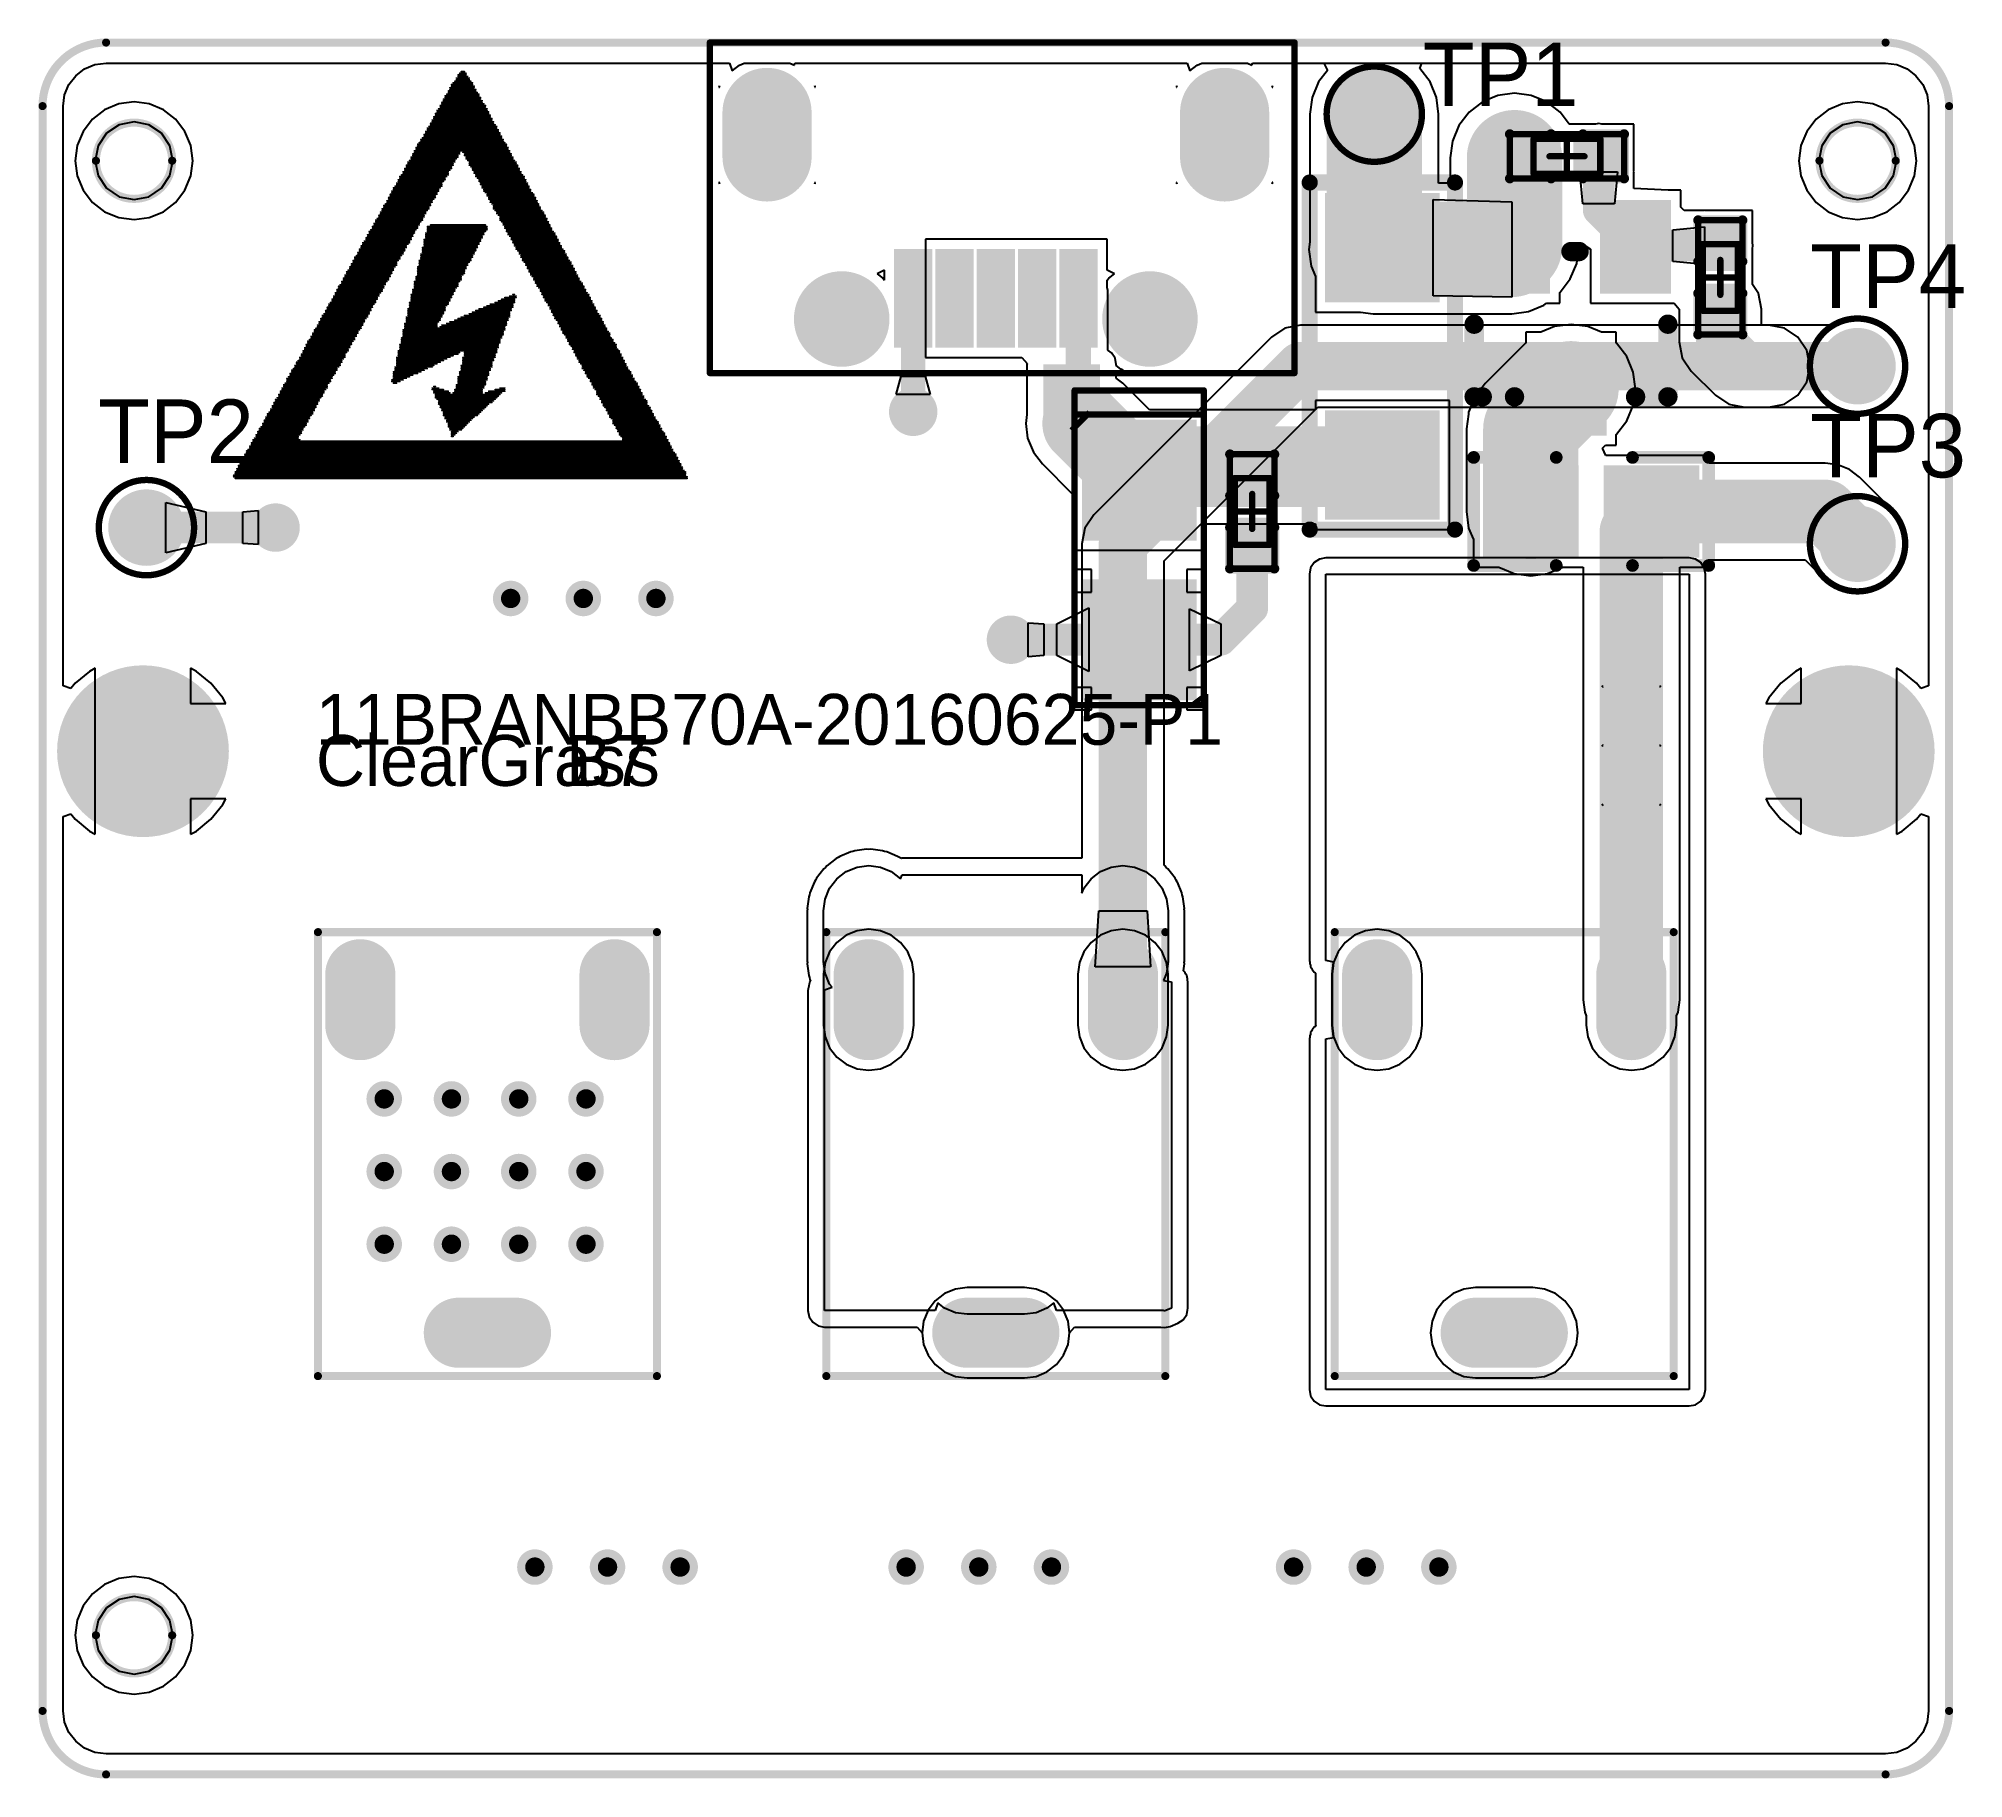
# Model space of a CAD drawing. Extents: x 84.4 to 114.7, y 49.3 to 76.6.
import ezdxf

# ---------------------------------------------------------------- set-up
doc = ezdxf.new("R2010")
doc.units = 0
doc.layers.get('0').update_dxf_attribs({"linetype": 'CONTINUOUS'})
for name, color, linetype in [('BOTTOMLAYER', 5, 'CONTINUOUS'), ('BOTTOMSOLDER', 6, 'CONTINUOUS'), ('KEEPOUTLAYER', 6, 'CONTINUOUS'), ('MECHANICAL13', 56, 'CONTINUOUS'), ('MECHANICAL15', 56, 'CONTINUOUS'), ('MULTILAYER', 9, 'CONTINUOUS'), ('PADHOLELAYER', 156, 'CONTINUOUS'), ('TOPLAYER', 1, 'CONTINUOUS'), ('TOPOVERLAY', 2, 'CONTINUOUS'), ('TOPPASTE', 8, 'CONTINUOUS'), ('TOPSOLDER', 216, 'CONTINUOUS'), ('VIAHOLELAYER', 16, 'CONTINUOUS')]:
    doc.layers.add(name, color=color, linetype=linetype)

msp = doc.modelspace()

# ---------------------------------------------------------------- texts
at = {"layer": 'TOPOVERLAY'}
for s, p in [('TP1', (106.192571, 75.585998)), ('TP4', (112.288571, 72.410998)), ('TP2', (85.348572, 69.970015)), ('TP3', (112.288571, 69.743998))]:
    msp.add_text(s, height=1.000001, dxfattribs=at).set_placement(p)
for s, p in [('11BRANBB70A-20160625-P1', (88.777575, 65.537367)), ('ClearGrass', (88.777572, 64.890015)), ('B7', (92.714572, 64.890015))]:
    msp.add_text(s, height=0.800001, rotation=360, dxfattribs=at).set_placement(p)

# ---------------------------------------------------------------- blocks, each defined once
blk = doc.blocks.new('M_____USB____1')
at = {"layer": 'BOTTOMLAYER'}
for points, const_width in [([(-2.75, 1.45, 1), (-2.099998, 1.45, 1)], 0.649999), ([(2.099998, 1.45, 1), (2.75, 1.45, 1)], 0.649999), ([(-3.9, -1.1, 1), (-3.300001, -1.1, 1)], 0.599999), ([(3.300001, -1.1, 1), (3.9, -1.1, 1)], 0.599999), ([(-3.9, -1.799999, 1), (-3.300001, -1.799999, 1)], 0.599999), ([(3.300001, -1.799999, 1), (3.9, -1.799999, 1)], 0.599999)]:
    blk.add_lwpolyline(points, format="xyb", close=True, dxfattribs=dict(at, const_width=const_width))
at = {"layer": 'BOTTOMLAYER', "const_width": 1.2}
for points in [[(-3.6, -1.1), (-3.6, -1.799999)], [(3.6, -1.1), (3.6, -1.799999)]]:
    blk.add_lwpolyline(points, dxfattribs=at)
at = {"layer": 'BOTTOMSOLDER'}
for points, const_width in [([(-2.8008, 1.45, 1), (-2.049198, 1.45, 1)], 0.751599), ([(2.049198, 1.45, 1), (2.8008, 1.45, 1)], 0.751599), ([(-3.9508, -1.1, 1), (-3.249201, -1.1, 1)], 0.701599), ([(3.249201, -1.1, 1), (3.9508, -1.1, 1)], 0.701599), ([(-3.9508, -1.799999, 1), (-3.249201, -1.799999, 1)], 0.701599), ([(3.249201, -1.799999, 1), (3.9508, -1.799999, 1)], 0.701599)]:
    blk.add_lwpolyline(points, format="xyb", close=True, dxfattribs=dict(at, const_width=const_width))
at = {"layer": 'BOTTOMSOLDER', "const_width": 1.4032}
for points in [[(-3.6, -1.1), (-3.6, -1.799999)], [(3.6, -1.1), (3.6, -1.799999)]]:
    blk.add_lwpolyline(points, dxfattribs=at)
at = {"layer": 'MULTILAYER'}
for points, const_width in [([(-2.75, 1.45, 1), (-2.099998, 1.45, 1)], 0.649999), ([(2.099998, 1.45, 1), (2.75, 1.45, 1)], 0.649999), ([(-3.9, -1.1, 1), (-3.300001, -1.1, 1)], 0.599999), ([(3.300001, -1.1, 1), (3.9, -1.1, 1)], 0.599999), ([(-3.9, -1.799999, 1), (-3.300001, -1.799999, 1)], 0.599999), ([(3.300001, -1.799999, 1), (3.9, -1.799999, 1)], 0.599999)]:
    blk.add_lwpolyline(points, format="xyb", close=True, dxfattribs=dict(at, const_width=const_width))
at = {"layer": 'MULTILAYER', "const_width": 1.2}
for points in [[(-3.6, -1.1), (-3.6, -1.799999)], [(3.6, -1.1), (3.6, -1.799999)]]:
    blk.add_lwpolyline(points, dxfattribs=at)
at = {"layer": 'PADHOLELAYER'}
for points, const_width in [([(-2.6, 1.45, 1), (-2.249998, 1.45, 1)], 0.349999), ([(2.249998, 1.45, 1), (2.6, 1.45, 1)], 0.349999), ([(-3.75, -1.45, 1), (-3.450001, -1.45, 1)], 0.299999), ([(3.450001, -1.45, 1), (3.75, -1.45, 1)], 0.299999)]:
    blk.add_lwpolyline(points, format="xyb", close=True, dxfattribs=dict(at, const_width=const_width))
at = {"layer": 'TOPLAYER'}
for points, const_width in [([(-2.75, 1.45, 1), (-2.099998, 1.45, 1)], 0.649999), ([(2.099998, 1.45, 1), (2.75, 1.45, 1)], 0.649999), ([(-3.9, -1.1, 1), (-3.300001, -1.1, 1)], 0.599999), ([(3.300001, -1.1, 1), (3.9, -1.1, 1)], 0.599999), ([(-3.9, -1.799999, 1), (-3.300001, -1.799999, 1)], 0.599999), ([(3.300001, -1.799999, 1), (3.9, -1.799999, 1)], 0.599999)]:
    blk.add_lwpolyline(points, format="xyb", close=True, dxfattribs=dict(at, const_width=const_width))
at = {"layer": 'TOPLAYER', "const_width": 1.2}
for points in [[(-3.6, -1.1), (-3.6, -1.799999)], [(3.6, -1.1), (3.6, -1.799999)]]:
    blk.add_lwpolyline(points, dxfattribs=at)
at = {"layer": 'TOPLAYER'}
for points in [[(-1.1, 0.450002), (-1.1, 1.800001), (-1.5, 0.450002), (-1.5, 1.800001)], [(-0.450002, 0.449999), (-0.450002, 1.799999), (-0.850001, 0.449999), (-0.850001, 1.799999)], [(0.2, 0.450002), (0.2, 1.800001), (-0.2, 0.450002), (-0.2, 1.800001)], [(0.850001, 0.449999), (0.850001, 1.799999), (0.450002, 0.449999), (0.450002, 1.799999)], [(1.5, 0.449999), (1.5, 1.799999), (1.1, 0.449999), (1.1, 1.799999)]]:
    blk.add_solid(points, dxfattribs=at)
at = {"layer": 'TOPOVERLAY', "const_width": 0.1}
for points in [[(4.499999, 2.3), (-4.700003, 2.3)], [(-4.700001, 2.3), (-4.700001, -2.899999)], [(4.500001, 2.299998), (4.500001, -2.899999)], [(4.500001, -2.899999), (-4.700001, -2.899999)]]:
    blk.add_lwpolyline(points, dxfattribs=at)
at = {"layer": 'TOPOVERLAY', "const_width": 0.05}
for points in [[(-4.725002, 2.3, 1), (-4.675005, 2.3, 1)], [(-4.724999, 2.3, 1), (-4.675002, 2.3, 1)], [(4.475, 2.3, 1), (4.524997, 2.3, 1)], [(4.475002, 2.299998, 1), (4.525, 2.299998, 1)], [(-4.724999, -2.899999, 1), (-4.675002, -2.899999, 1)], [(-4.724999, -2.899999, 1), (-4.675002, -2.899999, 1)], [(4.475002, -2.899999, 1), (4.525, -2.899999, 1)], [(4.475002, -2.899999, 1), (4.525, -2.899999, 1)]]:
    blk.add_lwpolyline(points, format="xyb", close=True, dxfattribs=at)
at = {"layer": 'TOPPASTE'}
for points in [[(-1.1, 0.450002), (-1.1, 1.800001), (-1.5, 0.450002), (-1.5, 1.800001)], [(-0.450002, 0.449999), (-0.450002, 1.799999), (-0.850001, 0.449999), (-0.850001, 1.799999)], [(0.2, 0.450002), (0.2, 1.800001), (-0.2, 0.450002), (-0.2, 1.800001)], [(0.850001, 0.449999), (0.850001, 1.799999), (0.450002, 0.449999), (0.450002, 1.799999)], [(1.5, 0.449999), (1.5, 1.799999), (1.1, 0.449999), (1.1, 1.799999)]]:
    blk.add_solid(points, dxfattribs=at)
at = {"layer": 'TOPSOLDER'}
for points, const_width in [([(-2.8008, 1.45, 1), (-2.049198, 1.45, 1)], 0.751599), ([(2.049198, 1.45, 1), (2.8008, 1.45, 1)], 0.751599), ([(-3.9508, -1.1, 1), (-3.249201, -1.1, 1)], 0.701599), ([(3.249201, -1.1, 1), (3.9508, -1.1, 1)], 0.701599), ([(-3.9508, -1.799999, 1), (-3.249201, -1.799999, 1)], 0.701599), ([(3.249201, -1.799999, 1), (3.9508, -1.799999, 1)], 0.701599)]:
    blk.add_lwpolyline(points, format="xyb", close=True, dxfattribs=dict(at, const_width=const_width))
at = {"layer": 'TOPSOLDER', "const_width": 1.4032}
for points in [[(-3.6, -1.1), (-3.6, -1.799999)], [(3.6, -1.1), (3.6, -1.799999)]]:
    blk.add_lwpolyline(points, dxfattribs=at)
at = {"layer": 'TOPSOLDER'}
for points in [[(-0.9984, 0.348402), (-0.9984, 1.901601), (-1.6016, 0.348402), (-1.6016, 1.901601)], [(-0.348402, 0.348399), (-0.348402, 1.901599), (-0.951601, 0.348399), (-0.951601, 1.901599)], [(0.3016, 0.348402), (0.3016, 1.901601), (-0.3016, 0.348402), (-0.3016, 1.901601)], [(0.951601, 0.348399), (0.951601, 1.901599), (0.348402, 0.348399), (0.348402, 1.901599)], [(1.6016, 0.348399), (1.6016, 1.901599), (0.9984, 0.348399), (0.9984, 1.901599)]]:
    blk.add_solid(points, dxfattribs=at)
blk = doc.blocks.new('T____P___2')
at = {"layer": 'TOPLAYER', "const_width": 0.499999}
blk.add_lwpolyline([(-0.249999, 0, 1), (0.249999, 0, 1)], format="xyb", close=True, dxfattribs=at)
at = {"layer": 'TOPOVERLAY'}
for points, const_width in [([(0.750001, 0, 1), (-0.750001, 0, 1)], 0.1), ([(-0.775, 0, 1), (-0.725002, 0, 1)], 0.05), ([(0.725002, 0, 1), (0.775, 0, 1)], 0.05)]:
    blk.add_lwpolyline(points, format="xyb", close=True, dxfattribs=dict(at, const_width=const_width))
at = {"layer": 'TOPPASTE', "const_width": 0.499999}
blk.add_lwpolyline([(-0.249999, 0, 1), (0.249999, 0, 1)], format="xyb", close=True, dxfattribs=at)
at = {"layer": 'TOPSOLDER', "const_width": 0.601599}
blk.add_lwpolyline([(-0.300799, 0, 1), (0.300799, 0, 1)], format="xyb", close=True, dxfattribs=at)
blk = doc.blocks.new('T____P___3')
at = {"layer": 'TOPLAYER', "const_width": 0.499999}
blk.add_lwpolyline([(-0.249999, 0, 1), (0.249999, 0, 1)], format="xyb", close=True, dxfattribs=at)
at = {"layer": 'TOPOVERLAY'}
for points, const_width in [([(0.750001, 0, 1), (-0.750001, 0, 1)], 0.1), ([(-0.775, 0, 1), (-0.725002, 0, 1)], 0.05), ([(0.725002, 0, 1), (0.775, 0, 1)], 0.05)]:
    blk.add_lwpolyline(points, format="xyb", close=True, dxfattribs=dict(at, const_width=const_width))
at = {"layer": 'TOPPASTE', "const_width": 0.499999}
blk.add_lwpolyline([(-0.249999, 0, 1), (0.249999, 0, 1)], format="xyb", close=True, dxfattribs=at)
at = {"layer": 'TOPSOLDER', "const_width": 0.601599}
blk.add_lwpolyline([(-0.300799, 0, 1), (0.300799, 0, 1)], format="xyb", close=True, dxfattribs=at)
blk = doc.blocks.new('T____P___4')
at = {"layer": 'TOPLAYER', "const_width": 0.499999}
blk.add_lwpolyline([(-0.249999, 0, 1), (0.249999, 0, 1)], format="xyb", close=True, dxfattribs=at)
at = {"layer": 'TOPOVERLAY'}
for points, const_width in [([(0.750001, 0, 1), (-0.750001, 0, 1)], 0.1), ([(-0.775, 0, 1), (-0.725002, 0, 1)], 0.05), ([(0.725002, 0, 1), (0.775, 0, 1)], 0.05)]:
    blk.add_lwpolyline(points, format="xyb", close=True, dxfattribs=dict(at, const_width=const_width))
at = {"layer": 'TOPPASTE', "const_width": 0.499999}
blk.add_lwpolyline([(-0.249999, 0, 1), (0.249999, 0, 1)], format="xyb", close=True, dxfattribs=at)
at = {"layer": 'TOPSOLDER', "const_width": 0.601599}
blk.add_lwpolyline([(-0.300799, 0, 1), (0.300799, 0, 1)], format="xyb", close=True, dxfattribs=at)
blk = doc.blocks.new('T____P___5')
at = {"layer": 'TOPLAYER', "const_width": 0.499999}
blk.add_lwpolyline([(-0.249999, 0, 1), (0.249999, 0, 1)], format="xyb", close=True, dxfattribs=at)
at = {"layer": 'TOPOVERLAY'}
for points, const_width in [([(0.750001, 0, 1), (-0.750001, 0, 1)], 0.1), ([(-0.775, 0, 1), (-0.725002, 0, 1)], 0.05), ([(0.725002, 0, 1), (0.775, 0, 1)], 0.05)]:
    blk.add_lwpolyline(points, format="xyb", close=True, dxfattribs=dict(at, const_width=const_width))
at = {"layer": 'TOPPASTE', "const_width": 0.499999}
blk.add_lwpolyline([(-0.249999, 0, 1), (0.249999, 0, 1)], format="xyb", close=True, dxfattribs=at)
at = {"layer": 'TOPSOLDER', "const_width": 0.601599}
blk.add_lwpolyline([(-0.300799, 0, 1), (0.300799, 0, 1)], format="xyb", close=True, dxfattribs=at)
blk = doc.blocks.new('0402R_6')
at = {"layer": 'MECHANICAL13', "const_width": 0.1}
for points in [[(-0.525, 0.275003), (0.525, 0.275003)], [(-0.525, -0.274998), (-0.525, 0.275003)], [(0.525, -0.274998), (0.525, 0.275003)], [(-0.525, -0.274998), (0.525, -0.274998)]]:
    blk.add_lwpolyline(points, dxfattribs=at)
at = {"layer": 'MECHANICAL13', "const_width": 0.05}
for points in [[(-0.549999, 0.275003, 1), (-0.500002, 0.275003, 1)], [(-0.549999, 0.275003, 1), (-0.500002, 0.275003, 1)], [(0.500002, 0.275003, 1), (0.549999, 0.275003, 1)], [(0.500002, 0.275003, 1), (0.549999, 0.275003, 1)], [(-0.549999, -0.274998, 1), (-0.500002, -0.274998, 1)], [(-0.549999, -0.274998, 1), (-0.500002, -0.274998, 1)], [(0.500002, -0.274998, 1), (0.549999, -0.274998, 1)], [(0.500002, -0.274998, 1), (0.549999, -0.274998, 1)]]:
    blk.add_lwpolyline(points, format="xyb", close=True, dxfattribs=at)
at = {"layer": 'MECHANICAL15', "const_width": 0.1}
for points in [[(-0.899998, -0.349997), (-0.899998, 0.350002)], [(-0.899998, 0.350002), (0.900001, 0.350002)], [(0, -0.274998), (0, 0.275003)], [(0.900001, -0.349997), (0.900001, 0.350002)], [(-0.274998, 0.000003), (0.275001, 0.000003)], [(-0.899998, -0.349997), (0.900001, -0.349997)]]:
    blk.add_lwpolyline(points, dxfattribs=at)
at = {"layer": 'MECHANICAL15', "const_width": 0.05}
for points in [[(-0.924997, 0.350002, 1), (-0.875, 0.350002, 1)], [(-0.924997, 0.350002, 1), (-0.875, 0.350002, 1)], [(-0.024999, 0.275003, 1), (0.024999, 0.275003, 1)], [(0.875002, 0.350002, 1), (0.924999, 0.350002, 1)], [(0.875002, 0.350002, 1), (0.924999, 0.350002, 1)], [(-0.299997, 0.000003, 1), (-0.249999, 0.000003, 1)], [(0.250002, 0.000003, 1), (0.299999, 0.000003, 1)], [(-0.924997, -0.349997, 1), (-0.875, -0.349997, 1)], [(-0.924997, -0.349997, 1), (-0.875, -0.349997, 1)], [(-0.024999, -0.274998, 1), (0.024999, -0.274998, 1)], [(0.875002, -0.349997, 1), (0.924999, -0.349997, 1)], [(0.875002, -0.349997, 1), (0.924999, -0.349997, 1)]]:
    blk.add_lwpolyline(points, format="xyb", close=True, dxfattribs=at)
at = {"layer": 'TOPLAYER'}
for points in [[(-0.2, -0.249997), (-0.2, 0.250002), (-0.799998, -0.249997), (-0.799998, 0.250002)], [(0.800001, -0.249997), (0.800001, 0.250002), (0.200002, -0.249997), (0.200002, 0.250002)]]:
    blk.add_solid(points, dxfattribs=at)
at = {"layer": 'TOPOVERLAY', "const_width": 0.1524}
for points in [[(-0.900082, 0.349921), (-0.250083, 0.349921)], [(-0.900082, -0.350078), (-0.900082, 0.349921)], [(0.249916, 0.349921), (0.899917, 0.349921)], [(0.899917, -0.350078), (0.899917, 0.349921)], [(-0.900082, -0.350078), (-0.250083, -0.350078)], [(0.249916, -0.350078), (0.899917, -0.350078)]]:
    blk.add_lwpolyline(points, dxfattribs=at)
at = {"layer": 'TOPOVERLAY', "const_width": 0.0762}
for points in [[(-0.938182, 0.349921, 1), (-0.861982, 0.349921, 1)], [(-0.938182, 0.349921, 1), (-0.861982, 0.349921, 1)], [(-0.288183, 0.349921, 1), (-0.211983, 0.349921, 1)], [(0.211816, 0.349921, 1), (0.288016, 0.349921, 1)], [(0.861817, 0.349921, 1), (0.938017, 0.349921, 1)], [(0.861817, 0.349921, 1), (0.938017, 0.349921, 1)], [(-0.938182, -0.350078, 1), (-0.861982, -0.350078, 1)], [(-0.938182, -0.350078, 1), (-0.861982, -0.350078, 1)], [(-0.288183, -0.350078, 1), (-0.211983, -0.350078, 1)], [(0.211816, -0.350078, 1), (0.288016, -0.350078, 1)], [(0.861817, -0.350078, 1), (0.938017, -0.350078, 1)], [(0.861817, -0.350078, 1), (0.938017, -0.350078, 1)]]:
    blk.add_lwpolyline(points, format="xyb", close=True, dxfattribs=at)
at = {"layer": 'TOPPASTE'}
for points in [[(-0.2, -0.249997), (-0.2, 0.250002), (-0.799998, -0.249997), (-0.799998, 0.250002)], [(0.800001, -0.249997), (0.800001, 0.250002), (0.200002, -0.249997), (0.200002, 0.250002)]]:
    blk.add_solid(points, dxfattribs=at)
at = {"layer": 'TOPSOLDER'}
for points in [[(-0.0984, -0.351597), (-0.0984, 0.351602), (-0.901598, -0.351597), (-0.901598, 0.351602)], [(0.901601, -0.351597), (0.901601, 0.351602), (0.098402, -0.351597), (0.098402, 0.351602)]]:
    blk.add_solid(points, dxfattribs=at)
blk = doc.blocks.new('0402R_7')
at = {"layer": 'MECHANICAL13', "const_width": 0.1}
for points in [[(0.525, 0.275003), (-0.525, 0.275003)], [(-0.525, -0.274998), (-0.525, 0.275003)], [(0.525, -0.274998), (0.525, 0.275003)], [(0.525, -0.274998), (-0.525, -0.274998)]]:
    blk.add_lwpolyline(points, dxfattribs=at)
at = {"layer": 'MECHANICAL13', "const_width": 0.05}
for points in [[(-0.549999, 0.275003, 1), (-0.500002, 0.275003, 1)], [(-0.549999, 0.275003, 1), (-0.500002, 0.275003, 1)], [(0.500002, 0.275003, 1), (0.549999, 0.275003, 1)], [(0.500002, 0.275003, 1), (0.549999, 0.275003, 1)], [(-0.549999, -0.274998, 1), (-0.500002, -0.274998, 1)], [(-0.549999, -0.274998, 1), (-0.500002, -0.274998, 1)], [(0.500002, -0.274998, 1), (0.549999, -0.274998, 1)], [(0.500002, -0.274998, 1), (0.549999, -0.274998, 1)]]:
    blk.add_lwpolyline(points, format="xyb", close=True, dxfattribs=at)
at = {"layer": 'MECHANICAL15', "const_width": 0.1}
for points in [[(-0.899998, -0.349997), (-0.899998, 0.350002)], [(0.900001, 0.350002), (-0.899998, 0.350002)], [(0, -0.274998), (0, 0.275003)], [(0.900001, -0.349997), (0.900001, 0.350002)], [(0.275001, 0.000003), (-0.274998, 0.000003)], [(0.900001, -0.349997), (-0.899998, -0.349997)]]:
    blk.add_lwpolyline(points, dxfattribs=at)
at = {"layer": 'MECHANICAL15', "const_width": 0.05}
for points in [[(-0.924997, 0.350002, 1), (-0.875, 0.350002, 1)], [(-0.924997, 0.350002, 1), (-0.875, 0.350002, 1)], [(-0.024999, 0.275003, 1), (0.024999, 0.275003, 1)], [(0.875002, 0.350002, 1), (0.924999, 0.350002, 1)], [(0.875002, 0.350002, 1), (0.924999, 0.350002, 1)], [(-0.299997, 0.000003, 1), (-0.249999, 0.000003, 1)], [(0.250002, 0.000003, 1), (0.299999, 0.000003, 1)], [(-0.924997, -0.349997, 1), (-0.875, -0.349997, 1)], [(-0.924997, -0.349997, 1), (-0.875, -0.349997, 1)], [(-0.024999, -0.274998, 1), (0.024999, -0.274998, 1)], [(0.875002, -0.349997, 1), (0.924999, -0.349997, 1)], [(0.875002, -0.349997, 1), (0.924999, -0.349997, 1)]]:
    blk.add_lwpolyline(points, format="xyb", close=True, dxfattribs=at)
at = {"layer": 'TOPLAYER'}
for points in [[(-0.2, -0.249997), (-0.2, 0.250002), (-0.799998, -0.249997), (-0.799998, 0.250002)], [(0.800001, -0.249997), (0.800001, 0.250002), (0.200002, -0.249997), (0.200002, 0.250002)]]:
    blk.add_solid(points, dxfattribs=at)
at = {"layer": 'TOPOVERLAY', "const_width": 0.1524}
for points in [[(-0.250083, 0.349921), (-0.900082, 0.349921)], [(-0.900082, -0.350078), (-0.900082, 0.349921)], [(0.899917, 0.349921), (0.249916, 0.349921)], [(0.899917, -0.350078), (0.899917, 0.349921)], [(-0.250083, -0.350078), (-0.900082, -0.350078)], [(0.899917, -0.350078), (0.249916, -0.350078)]]:
    blk.add_lwpolyline(points, dxfattribs=at)
at = {"layer": 'TOPOVERLAY', "const_width": 0.0762}
for points in [[(-0.938182, 0.349921, 1), (-0.861982, 0.349921, 1)], [(-0.938182, 0.349921, 1), (-0.861982, 0.349921, 1)], [(-0.288183, 0.349921, 1), (-0.211983, 0.349921, 1)], [(0.211816, 0.349921, 1), (0.288016, 0.349921, 1)], [(0.861817, 0.349921, 1), (0.938017, 0.349921, 1)], [(0.861817, 0.349921, 1), (0.938017, 0.349921, 1)], [(-0.938182, -0.350078, 1), (-0.861982, -0.350078, 1)], [(-0.938182, -0.350078, 1), (-0.861982, -0.350078, 1)], [(-0.288183, -0.350078, 1), (-0.211983, -0.350078, 1)], [(0.211816, -0.350078, 1), (0.288016, -0.350078, 1)], [(0.861817, -0.350078, 1), (0.938017, -0.350078, 1)], [(0.861817, -0.350078, 1), (0.938017, -0.350078, 1)]]:
    blk.add_lwpolyline(points, format="xyb", close=True, dxfattribs=at)
at = {"layer": 'TOPPASTE'}
for points in [[(-0.2, -0.249997), (-0.2, 0.250002), (-0.799998, -0.249997), (-0.799998, 0.250002)], [(0.800001, -0.249997), (0.800001, 0.250002), (0.200002, -0.249997), (0.200002, 0.250002)]]:
    blk.add_solid(points, dxfattribs=at)
at = {"layer": 'TOPSOLDER'}
for points in [[(-0.0984, -0.351597), (-0.0984, 0.351602), (-0.901598, -0.351597), (-0.901598, 0.351602)], [(0.901601, -0.351597), (0.901601, 0.351602), (0.098402, -0.351597), (0.098402, 0.351602)]]:
    blk.add_solid(points, dxfattribs=at)
blk = doc.blocks.new('0805_8')
at = {"layer": 'TOPLAYER'}
for points in [[(-1.599999, -0.625), (-0.300002, -0.625), (-1.599999, 0.625), (-0.300002, 0.625)], [(0.300002, -0.625), (1.599999, -0.625), (0.300002, 0.625), (1.599999, 0.625)]]:
    blk.add_solid(points, dxfattribs=at)
at = {"layer": 'TOPOVERLAY', "const_width": 0.2}
for points in [[(-0.649999, 0.850001), (-1.849999, 0.850001)], [(-1.849999, 0.850001), (-1.849999, -0.850001)], [(1.849999, 0.850001), (0.550004, 0.850001)], [(1.849999, 0.850001), (1.849999, -0.850001)], [(-0.649999, -0.850001), (-1.849999, -0.850001)], [(1.849999, -0.850001), (0.550004, -0.850001)]]:
    blk.add_lwpolyline(points, dxfattribs=at)
at = {"layer": 'TOPOVERLAY', "const_width": 0.1}
for points in [[(-1.899999, 0.850001, 1), (-1.799999, 0.850001, 1)], [(-1.899999, 0.850001, 1), (-1.799999, 0.850001, 1)], [(-0.699999, 0.850001, 1), (-0.599999, 0.850001, 1)], [(0.500004, 0.850001, 1), (0.600004, 0.850001, 1)], [(1.799999, 0.850001, 1), (1.899999, 0.850001, 1)], [(1.799999, 0.850001, 1), (1.899999, 0.850001, 1)], [(-1.899999, -0.850001, 1), (-1.799999, -0.850001, 1)], [(-1.899999, -0.850001, 1), (-1.799999, -0.850001, 1)], [(-0.699999, -0.850001, 1), (-0.599999, -0.850001, 1)], [(0.500004, -0.850001, 1), (0.600004, -0.850001, 1)], [(1.799999, -0.850001, 1), (1.899999, -0.850001, 1)], [(1.799999, -0.850001, 1), (1.899999, -0.850001, 1)]]:
    blk.add_lwpolyline(points, format="xyb", close=True, dxfattribs=at)
at = {"layer": 'TOPPASTE'}
for points in [[(-1.599999, -0.625), (-0.300002, -0.625), (-1.599999, 0.625), (-0.300002, 0.625)], [(0.300002, -0.625), (1.599999, -0.625), (0.300002, 0.625), (1.599999, 0.625)]]:
    blk.add_solid(points, dxfattribs=at)
at = {"layer": 'TOPSOLDER'}
for points in [[(-1.701599, -0.7266), (-0.198402, -0.7266), (-1.701599, 0.7266), (-0.198402, 0.7266)], [(0.198402, -0.7266), (1.701599, -0.7266), (0.198402, 0.7266), (1.701599, 0.7266)]]:
    blk.add_solid(points, dxfattribs=at)
blk = doc.blocks.new('TSMT3_9')
at = {"layer": 'TOPLAYER'}
for points in [[(-0.3937, 0.4826), (0.5207, 0.4826), (-0.3937, 1.7526), (0.5207, 1.7526)], [(-1.4097, -1.752597), (-0.4953, -1.752597), (-1.4097, -0.482597), (-0.4953, -0.482597)], [(0.4953, -1.752597), (1.4097, -1.752597), (0.4953, -0.482597), (1.4097, -0.482597)]]:
    blk.add_solid(points, dxfattribs=at)
at = {"layer": 'TOPOVERLAY', "const_width": 0.3048}
for points in [[(-0.952503, 1.244603), (-1.4605, 1.244603)], [(-1.4605, 1.244603), (-1.4605, 0.101603)], [(1.4605, 1.2446), (0.9525, 1.244603)], [(1.5875, 1.2446), (1.5875, 0.101603)], [(0.0635, -1.041397), (-0.0635, -1.041397)]]:
    blk.add_lwpolyline(points, dxfattribs=at)
at = {"layer": 'TOPOVERLAY', "const_width": 0.1524}
for points in [[(-1.5367, 1.244603, 1), (-1.3843, 1.244603, 1)], [(-1.5367, 1.244603, 1), (-1.3843, 1.244603, 1)], [(-1.028703, 1.244603, 1), (-0.876303, 1.244603, 1)], [(0.8763, 1.244603, 1), (1.0287, 1.244603, 1)], [(1.3843, 1.2446, 1), (1.5367, 1.2446, 1)], [(1.5113, 1.2446, 1), (1.6637, 1.2446, 1)], [(-1.5367, 0.101603, 1), (-1.3843, 0.101603, 1)], [(1.5113, 0.101603, 1), (1.6637, 0.101603, 1)], [(-0.1397, -1.041397, 1), (0.0127, -1.041397, 1)], [(-0.0127, -1.041397, 1), (0.1397, -1.041397, 1)]]:
    blk.add_lwpolyline(points, format="xyb", close=True, dxfattribs=at)
at = {"layer": 'TOPPASTE'}
for points in [[(-0.3937, 0.4826), (0.5207, 0.4826), (-0.3937, 1.7526), (0.5207, 1.7526)], [(-1.4097, -1.752597), (-0.4953, -1.752597), (-1.4097, -0.482597), (-0.4953, -0.482597)], [(0.4953, -1.752597), (1.4097, -1.752597), (0.4953, -0.482597), (1.4097, -0.482597)]]:
    blk.add_solid(points, dxfattribs=at)
at = {"layer": 'TOPSOLDER'}
for points in [[(-0.4953, 0.381), (0.6223, 0.381), (-0.4953, 1.8542), (0.6223, 1.8542)], [(-1.5113, -1.854197), (-0.3937, -1.854197), (-1.5113, -0.380997), (-0.3937, -0.380997)], [(0.3937, -1.854197), (1.5113, -1.854197), (0.3937, -0.380997), (1.5113, -0.380997)]]:
    blk.add_solid(points, dxfattribs=at)
blk = doc.blocks.new('1206_10')
at = {"layer": 'TOPLAYER'}
for points in [[(-2.469998, -0.799996), (-0.950001, -0.799996), (-2.469998, 0.800001), (-0.950001, 0.800001)], [(0.950003, -0.799998), (2.47, -0.799998), (0.950003, 0.799998), (2.47, 0.799998)]]:
    blk.add_solid(points, dxfattribs=at)
at = {"layer": 'TOPOVERLAY', "const_width": 0.254}
for points in [[(-2.734998, -1.142997), (-2.734996, 1.143)], [(2.726002, 1.142997), (-2.734996, 1.143)], [(2.726002, -1.143), (2.726002, 1.142997)], [(2.726002, -1.143), (-2.734998, -1.142997)]]:
    blk.add_lwpolyline(points, dxfattribs=at)
at = {"layer": 'TOPOVERLAY', "const_width": 0.127}
for points in [[(-2.798496, 1.143, 1), (-2.671496, 1.143, 1)], [(-2.798496, 1.143, 1), (-2.671496, 1.143, 1)], [(2.662502, 1.142997, 1), (2.789502, 1.142997, 1)], [(2.662502, 1.142997, 1), (2.789502, 1.142997, 1)], [(-2.798498, -1.142997, 1), (-2.671498, -1.142997, 1)], [(-2.798498, -1.142997, 1), (-2.671498, -1.142997, 1)], [(2.662502, -1.143, 1), (2.789502, -1.143, 1)], [(2.662502, -1.143, 1), (2.789502, -1.143, 1)]]:
    blk.add_lwpolyline(points, format="xyb", close=True, dxfattribs=at)
at = {"layer": 'TOPPASTE'}
for points in [[(-2.469998, -0.799996), (-0.950001, -0.799996), (-2.469998, 0.800001), (-0.950001, 0.800001)], [(0.950003, -0.799998), (2.47, -0.799998), (0.950003, 0.799998), (2.47, 0.799998)]]:
    blk.add_solid(points, dxfattribs=at)
at = {"layer": 'TOPSOLDER'}
for points in [[(-2.571598, -0.901596), (-0.848401, -0.901596), (-2.571598, 0.901601), (-0.848401, 0.901601)], [(0.848403, -0.901598), (2.5716, -0.901598), (0.848403, 0.901598), (2.5716, 0.901598)]]:
    blk.add_solid(points, dxfattribs=at)
blk = doc.blocks.new('COUPLER___1_11')
at = {"layer": 'BOTTOMLAYER', "const_width": 0.900001}
for points in [[(0.450002, 2.62), (-0.449997, 2.62)], [(-1.999999, -2.220001), (-1.999999, -3.019999)], [(2.000001, -2.220001), (2.000001, -3.019999)]]:
    blk.add_lwpolyline(points, dxfattribs=at)
at = {"layer": 'BOTTOMLAYER', "const_width": 0.449999}
for points in [[(-0.674997, 2.62, 1), (-0.224996, 2.62, 1)], [(0.225001, 2.62, 1), (0.675002, 2.62, 1)], [(-2.224999, -2.220001, 1), (-1.774998, -2.220001, 1)], [(1.775, -2.220001, 1), (2.225002, -2.220001, 1)], [(-2.224999, -3.019999, 1), (-1.774998, -3.019999, 1)], [(1.775, -3.019999, 1), (2.225002, -3.019999, 1)]]:
    blk.add_lwpolyline(points, format="xyb", close=True, dxfattribs=at)
at = {"layer": 'BOTTOMSOLDER', "const_width": 1.103201}
for points in [[(0.450002, 2.62), (-0.449997, 2.62)], [(-1.999999, -2.220001), (-1.999999, -3.019999)], [(2.000001, -2.220001), (2.000001, -3.019999)]]:
    blk.add_lwpolyline(points, dxfattribs=at)
at = {"layer": 'BOTTOMSOLDER', "const_width": 0.551599}
for points in [[(-0.725797, 2.62, 1), (-0.174196, 2.62, 1)], [(0.174201, 2.62, 1), (0.725802, 2.62, 1)], [(-2.275799, -2.220001, 1), (-1.724198, -2.220001, 1)], [(1.7242, -2.220001, 1), (2.275802, -2.220001, 1)], [(-2.275799, -3.019999, 1), (-1.724198, -3.019999, 1)], [(1.7242, -3.019999, 1), (2.275802, -3.019999, 1)]]:
    blk.add_lwpolyline(points, format="xyb", close=True, dxfattribs=at)
at = {"layer": 'MULTILAYER', "const_width": 0.900001}
for points in [[(0.450002, 2.62), (-0.449997, 2.62)], [(-1.999999, -2.220001), (-1.999999, -3.019999)], [(2.000001, -2.220001), (2.000001, -3.019999)]]:
    blk.add_lwpolyline(points, dxfattribs=at)
at = {"layer": 'MULTILAYER', "const_width": 0.449999}
for points in [[(-0.674997, 2.62, 1), (-0.224996, 2.62, 1)], [(0.225001, 2.62, 1), (0.675002, 2.62, 1)], [(-2.224999, -2.220001, 1), (-1.774998, -2.220001, 1)], [(1.775, -2.220001, 1), (2.225002, -2.220001, 1)], [(-2.224999, -3.019999, 1), (-1.774998, -3.019999, 1)], [(1.775, -3.019999, 1), (2.225002, -3.019999, 1)]]:
    blk.add_lwpolyline(points, format="xyb", close=True, dxfattribs=at)
at = {"layer": 'PADHOLELAYER', "const_width": 0.299999}
for points in [[(-0.149997, 2.62, 1), (0.150002, 2.62, 1)], [(-2.149998, -2.62, 1), (-1.849999, -2.62, 1)], [(1.850001, -2.62, 1), (2.150001, -2.62, 1)]]:
    blk.add_lwpolyline(points, format="xyb", close=True, dxfattribs=at)
at = {"layer": 'TOPLAYER', "const_width": 0.900001}
for points in [[(0.450002, 2.62), (-0.449997, 2.62)], [(-1.999999, -2.220001), (-1.999999, -3.019999)], [(2.000001, -2.220001), (2.000001, -3.019999)]]:
    blk.add_lwpolyline(points, dxfattribs=at)
at = {"layer": 'TOPLAYER', "const_width": 0.449999}
for points in [[(-0.674997, 2.62, 1), (-0.224996, 2.62, 1)], [(0.225001, 2.62, 1), (0.675002, 2.62, 1)], [(-2.224999, -2.220001, 1), (-1.774998, -2.220001, 1)], [(1.775, -2.220001, 1), (2.225002, -2.220001, 1)], [(-2.224999, -3.019999, 1), (-1.774998, -3.019999, 1)], [(1.775, -3.019999, 1), (2.225002, -3.019999, 1)]]:
    blk.add_lwpolyline(points, format="xyb", close=True, dxfattribs=at)
at = {"layer": 'TOPOVERLAY', "const_width": 0.127}
for points in [[(2.667, 3.302), (-2.667, 3.302)], [(-2.667, 3.302), (-2.667, -3.683)], [(2.667, 3.302), (2.667, -3.683)], [(2.667, -3.683), (-2.667, -3.683)]]:
    blk.add_lwpolyline(points, dxfattribs=at)
at = {"layer": 'TOPOVERLAY', "const_width": 0.0635}
for points in [[(-2.69875, 3.302, 1), (-2.63525, 3.302, 1)], [(-2.69875, 3.302, 1), (-2.63525, 3.302, 1)], [(2.63525, 3.302, 1), (2.69875, 3.302, 1)], [(2.63525, 3.302, 1), (2.69875, 3.302, 1)], [(-2.69875, -3.683, 1), (-2.63525, -3.683, 1)], [(-2.69875, -3.683, 1), (-2.63525, -3.683, 1)], [(2.63525, -3.683, 1), (2.69875, -3.683, 1)], [(2.63525, -3.683, 1), (2.69875, -3.683, 1)]]:
    blk.add_lwpolyline(points, format="xyb", close=True, dxfattribs=at)
at = {"layer": 'TOPSOLDER', "const_width": 1.103201}
for points in [[(0.450002, 2.62), (-0.449997, 2.62)], [(-1.999999, -2.220001), (-1.999999, -3.019999)], [(2.000001, -2.220001), (2.000001, -3.019999)]]:
    blk.add_lwpolyline(points, dxfattribs=at)
at = {"layer": 'TOPSOLDER', "const_width": 0.551599}
for points in [[(-0.725797, 2.62, 1), (-0.174196, 2.62, 1)], [(0.174201, 2.62, 1), (0.725802, 2.62, 1)], [(-2.275799, -2.220001, 1), (-1.724198, -2.220001, 1)], [(1.7242, -2.220001, 1), (2.275802, -2.220001, 1)], [(-2.275799, -3.019999, 1), (-1.724198, -3.019999, 1)], [(1.7242, -3.019999, 1), (2.275802, -3.019999, 1)]]:
    blk.add_lwpolyline(points, format="xyb", close=True, dxfattribs=at)
blk = doc.blocks.new('COUPLER___1_12')
at = {"layer": 'BOTTOMLAYER', "const_width": 0.900001}
for points in [[(0.450002, 2.62), (-0.449997, 2.62)], [(-1.999999, -2.220001), (-1.999999, -3.019999)], [(2.000001, -2.220001), (2.000001, -3.019999)]]:
    blk.add_lwpolyline(points, dxfattribs=at)
at = {"layer": 'BOTTOMLAYER', "const_width": 0.449999}
for points in [[(-0.674997, 2.62, 1), (-0.224996, 2.62, 1)], [(0.225001, 2.62, 1), (0.675002, 2.62, 1)], [(-2.224999, -2.220001, 1), (-1.774998, -2.220001, 1)], [(1.775, -2.220001, 1), (2.225002, -2.220001, 1)], [(-2.224999, -3.019999, 1), (-1.774998, -3.019999, 1)], [(1.775, -3.019999, 1), (2.225002, -3.019999, 1)]]:
    blk.add_lwpolyline(points, format="xyb", close=True, dxfattribs=at)
at = {"layer": 'BOTTOMSOLDER', "const_width": 1.103201}
for points in [[(0.450002, 2.62), (-0.449997, 2.62)], [(-1.999999, -2.220001), (-1.999999, -3.019999)], [(2.000001, -2.220001), (2.000001, -3.019999)]]:
    blk.add_lwpolyline(points, dxfattribs=at)
at = {"layer": 'BOTTOMSOLDER', "const_width": 0.551599}
for points in [[(-0.725797, 2.62, 1), (-0.174196, 2.62, 1)], [(0.174201, 2.62, 1), (0.725802, 2.62, 1)], [(-2.275799, -2.220001, 1), (-1.724198, -2.220001, 1)], [(1.7242, -2.220001, 1), (2.275802, -2.220001, 1)], [(-2.275799, -3.019999, 1), (-1.724198, -3.019999, 1)], [(1.7242, -3.019999, 1), (2.275802, -3.019999, 1)]]:
    blk.add_lwpolyline(points, format="xyb", close=True, dxfattribs=at)
at = {"layer": 'MULTILAYER', "const_width": 0.900001}
for points in [[(0.450002, 2.62), (-0.449997, 2.62)], [(-1.999999, -2.220001), (-1.999999, -3.019999)], [(2.000001, -2.220001), (2.000001, -3.019999)]]:
    blk.add_lwpolyline(points, dxfattribs=at)
at = {"layer": 'MULTILAYER', "const_width": 0.449999}
for points in [[(-0.674997, 2.62, 1), (-0.224996, 2.62, 1)], [(0.225001, 2.62, 1), (0.675002, 2.62, 1)], [(-2.224999, -2.220001, 1), (-1.774998, -2.220001, 1)], [(1.775, -2.220001, 1), (2.225002, -2.220001, 1)], [(-2.224999, -3.019999, 1), (-1.774998, -3.019999, 1)], [(1.775, -3.019999, 1), (2.225002, -3.019999, 1)]]:
    blk.add_lwpolyline(points, format="xyb", close=True, dxfattribs=at)
at = {"layer": 'PADHOLELAYER', "const_width": 0.299999}
for points in [[(-0.149997, 2.62, 1), (0.150002, 2.62, 1)], [(-2.149998, -2.62, 1), (-1.849999, -2.62, 1)], [(1.850001, -2.62, 1), (2.150001, -2.62, 1)]]:
    blk.add_lwpolyline(points, format="xyb", close=True, dxfattribs=at)
at = {"layer": 'TOPLAYER', "const_width": 0.900001}
for points in [[(0.450002, 2.62), (-0.449997, 2.62)], [(-1.999999, -2.220001), (-1.999999, -3.019999)], [(2.000001, -2.220001), (2.000001, -3.019999)]]:
    blk.add_lwpolyline(points, dxfattribs=at)
at = {"layer": 'TOPLAYER', "const_width": 0.449999}
for points in [[(-0.674997, 2.62, 1), (-0.224996, 2.62, 1)], [(0.225001, 2.62, 1), (0.675002, 2.62, 1)], [(-2.224999, -2.220001, 1), (-1.774998, -2.220001, 1)], [(1.775, -2.220001, 1), (2.225002, -2.220001, 1)], [(-2.224999, -3.019999, 1), (-1.774998, -3.019999, 1)], [(1.775, -3.019999, 1), (2.225002, -3.019999, 1)]]:
    blk.add_lwpolyline(points, format="xyb", close=True, dxfattribs=at)
at = {"layer": 'TOPOVERLAY', "const_width": 0.127}
for points in [[(-2.667, 3.302), (-2.667, -3.683)], [(2.667, 3.302), (-2.667, 3.302)], [(2.667, 3.302), (2.667, -3.683)], [(2.667, -3.683), (-2.667, -3.683)]]:
    blk.add_lwpolyline(points, dxfattribs=at)
at = {"layer": 'TOPOVERLAY', "const_width": 0.0635}
for points in [[(-2.69875, 3.302, 1), (-2.63525, 3.302, 1)], [(-2.69875, 3.302, 1), (-2.63525, 3.302, 1)], [(2.63525, 3.302, 1), (2.69875, 3.302, 1)], [(2.63525, 3.302, 1), (2.69875, 3.302, 1)], [(-2.69875, -3.683, 1), (-2.63525, -3.683, 1)], [(-2.69875, -3.683, 1), (-2.63525, -3.683, 1)], [(2.63525, -3.683, 1), (2.69875, -3.683, 1)], [(2.63525, -3.683, 1), (2.69875, -3.683, 1)]]:
    blk.add_lwpolyline(points, format="xyb", close=True, dxfattribs=at)
at = {"layer": 'TOPSOLDER', "const_width": 1.103201}
for points in [[(0.450002, 2.62), (-0.449997, 2.62)], [(-1.999999, -2.220001), (-1.999999, -3.019999)], [(2.000001, -2.220001), (2.000001, -3.019999)]]:
    blk.add_lwpolyline(points, dxfattribs=at)
at = {"layer": 'TOPSOLDER', "const_width": 0.551599}
for points in [[(-0.725797, 2.62, 1), (-0.174196, 2.62, 1)], [(0.174201, 2.62, 1), (0.725802, 2.62, 1)], [(-2.275799, -2.220001, 1), (-1.724198, -2.220001, 1)], [(1.7242, -2.220001, 1), (2.275802, -2.220001, 1)], [(-2.275799, -3.019999, 1), (-1.724198, -3.019999, 1)], [(1.7242, -3.019999, 1), (2.275802, -3.019999, 1)]]:
    blk.add_lwpolyline(points, format="xyb", close=True, dxfattribs=at)
blk = doc.blocks.new('COUPLER___1_13')
at = {"layer": 'BOTTOMLAYER', "const_width": 0.900001}
for points in [[(0.450002, 2.62), (-0.449997, 2.62)], [(-1.999999, -2.220001), (-1.999999, -3.019999)], [(2.000001, -2.220001), (2.000001, -3.019999)]]:
    blk.add_lwpolyline(points, dxfattribs=at)
at = {"layer": 'BOTTOMLAYER', "const_width": 0.449999}
for points in [[(-0.674997, 2.62, 1), (-0.224996, 2.62, 1)], [(0.225001, 2.62, 1), (0.675002, 2.62, 1)], [(-2.224999, -2.220001, 1), (-1.774998, -2.220001, 1)], [(1.775, -2.220001, 1), (2.225002, -2.220001, 1)], [(-2.224999, -3.019999, 1), (-1.774998, -3.019999, 1)], [(1.775, -3.019999, 1), (2.225002, -3.019999, 1)]]:
    blk.add_lwpolyline(points, format="xyb", close=True, dxfattribs=at)
at = {"layer": 'BOTTOMSOLDER', "const_width": 1.103201}
for points in [[(0.450002, 2.62), (-0.449997, 2.62)], [(-1.999999, -2.220001), (-1.999999, -3.019999)], [(2.000001, -2.220001), (2.000001, -3.019999)]]:
    blk.add_lwpolyline(points, dxfattribs=at)
at = {"layer": 'BOTTOMSOLDER', "const_width": 0.551599}
for points in [[(-0.725797, 2.62, 1), (-0.174196, 2.62, 1)], [(0.174201, 2.62, 1), (0.725802, 2.62, 1)], [(-2.275799, -2.220001, 1), (-1.724198, -2.220001, 1)], [(1.7242, -2.220001, 1), (2.275802, -2.220001, 1)], [(-2.275799, -3.019999, 1), (-1.724198, -3.019999, 1)], [(1.7242, -3.019999, 1), (2.275802, -3.019999, 1)]]:
    blk.add_lwpolyline(points, format="xyb", close=True, dxfattribs=at)
at = {"layer": 'MULTILAYER', "const_width": 0.900001}
for points in [[(0.450002, 2.62), (-0.449997, 2.62)], [(-1.999999, -2.220001), (-1.999999, -3.019999)], [(2.000001, -2.220001), (2.000001, -3.019999)]]:
    blk.add_lwpolyline(points, dxfattribs=at)
at = {"layer": 'MULTILAYER', "const_width": 0.449999}
for points in [[(-0.674997, 2.62, 1), (-0.224996, 2.62, 1)], [(0.225001, 2.62, 1), (0.675002, 2.62, 1)], [(-2.224999, -2.220001, 1), (-1.774998, -2.220001, 1)], [(1.775, -2.220001, 1), (2.225002, -2.220001, 1)], [(-2.224999, -3.019999, 1), (-1.774998, -3.019999, 1)], [(1.775, -3.019999, 1), (2.225002, -3.019999, 1)]]:
    blk.add_lwpolyline(points, format="xyb", close=True, dxfattribs=at)
at = {"layer": 'PADHOLELAYER', "const_width": 0.299999}
for points in [[(-0.149997, 2.62, 1), (0.150002, 2.62, 1)], [(-2.149998, -2.62, 1), (-1.849999, -2.62, 1)], [(1.850001, -2.62, 1), (2.150001, -2.62, 1)]]:
    blk.add_lwpolyline(points, format="xyb", close=True, dxfattribs=at)
at = {"layer": 'TOPLAYER', "const_width": 0.900001}
for points in [[(0.450002, 2.62), (-0.449997, 2.62)], [(-1.999999, -2.220001), (-1.999999, -3.019999)], [(2.000001, -2.220001), (2.000001, -3.019999)]]:
    blk.add_lwpolyline(points, dxfattribs=at)
at = {"layer": 'TOPLAYER', "const_width": 0.449999}
for points in [[(-0.674997, 2.62, 1), (-0.224996, 2.62, 1)], [(0.225001, 2.62, 1), (0.675002, 2.62, 1)], [(-2.224999, -2.220001, 1), (-1.774998, -2.220001, 1)], [(1.775, -2.220001, 1), (2.225002, -2.220001, 1)], [(-2.224999, -3.019999, 1), (-1.774998, -3.019999, 1)], [(1.775, -3.019999, 1), (2.225002, -3.019999, 1)]]:
    blk.add_lwpolyline(points, format="xyb", close=True, dxfattribs=at)
at = {"layer": 'TOPOVERLAY', "const_width": 0.127}
for points in [[(2.667, 3.302), (-2.667, 3.302)], [(-2.667, 3.302), (-2.667, -3.683)], [(2.667, 3.302), (2.667, -3.683)], [(2.667, -3.683), (-2.667, -3.683)]]:
    blk.add_lwpolyline(points, dxfattribs=at)
at = {"layer": 'TOPOVERLAY', "const_width": 0.0635}
for points in [[(-2.69875, 3.302, 1), (-2.63525, 3.302, 1)], [(-2.69875, 3.302, 1), (-2.63525, 3.302, 1)], [(2.63525, 3.302, 1), (2.69875, 3.302, 1)], [(2.63525, 3.302, 1), (2.69875, 3.302, 1)], [(-2.69875, -3.683, 1), (-2.63525, -3.683, 1)], [(-2.69875, -3.683, 1), (-2.63525, -3.683, 1)], [(2.63525, -3.683, 1), (2.69875, -3.683, 1)], [(2.63525, -3.683, 1), (2.69875, -3.683, 1)]]:
    blk.add_lwpolyline(points, format="xyb", close=True, dxfattribs=at)
at = {"layer": 'TOPSOLDER', "const_width": 1.103201}
for points in [[(0.450002, 2.62), (-0.449997, 2.62)], [(-1.999999, -2.220001), (-1.999999, -3.019999)], [(2.000001, -2.220001), (2.000001, -3.019999)]]:
    blk.add_lwpolyline(points, dxfattribs=at)
at = {"layer": 'TOPSOLDER', "const_width": 0.551599}
for points in [[(-0.725797, 2.62, 1), (-0.174196, 2.62, 1)], [(0.174201, 2.62, 1), (0.725802, 2.62, 1)], [(-2.275799, -2.220001, 1), (-1.724198, -2.220001, 1)], [(1.7242, -2.220001, 1), (2.275802, -2.220001, 1)], [(-2.275799, -3.019999, 1), (-1.724198, -3.019999, 1)], [(1.7242, -3.019999, 1), (2.275802, -3.019999, 1)]]:
    blk.add_lwpolyline(points, format="xyb", close=True, dxfattribs=at)
blk = doc.blocks.new('0402C_14')
at = {"layer": 'MECHANICAL13', "const_width": 0.1}
for points in [[(-0.525, 0.275003), (-0.525, -0.274998)], [(-0.525, 0.275003), (0.525, 0.275003)], [(0.525, 0.275003), (0.525, -0.274998)], [(-0.525, -0.274998), (0.525, -0.274998)]]:
    blk.add_lwpolyline(points, dxfattribs=at)
at = {"layer": 'MECHANICAL13', "const_width": 0.05}
for points in [[(-0.549999, 0.275003, 1), (-0.500002, 0.275003, 1)], [(-0.549999, 0.275003, 1), (-0.500002, 0.275003, 1)], [(0.500002, 0.275003, 1), (0.549999, 0.275003, 1)], [(0.500002, 0.275003, 1), (0.549999, 0.275003, 1)], [(-0.549999, -0.274998, 1), (-0.500002, -0.274998, 1)], [(-0.549999, -0.274998, 1), (-0.500002, -0.274998, 1)], [(0.500002, -0.274998, 1), (0.549999, -0.274998, 1)], [(0.500002, -0.274998, 1), (0.549999, -0.274998, 1)]]:
    blk.add_lwpolyline(points, format="xyb", close=True, dxfattribs=at)
at = {"layer": 'MECHANICAL15', "const_width": 0.1}
for points in [[(-0.899998, 0.350002), (0.900001, 0.350002)], [(-0.899998, 0.350002), (-0.899998, -0.349997)], [(0, 0.275003), (0, -0.274998)], [(0.900001, 0.350002), (0.900001, -0.349997)], [(-0.274998, 0.000003), (0.275001, 0.000003)], [(-0.899998, -0.349997), (0.900001, -0.349997)]]:
    blk.add_lwpolyline(points, dxfattribs=at)
at = {"layer": 'MECHANICAL15', "const_width": 0.05}
for points in [[(-0.924997, 0.350002, 1), (-0.875, 0.350002, 1)], [(-0.924997, 0.350002, 1), (-0.875, 0.350002, 1)], [(-0.024999, 0.275003, 1), (0.024999, 0.275003, 1)], [(0.875002, 0.350002, 1), (0.924999, 0.350002, 1)], [(0.875002, 0.350002, 1), (0.924999, 0.350002, 1)], [(-0.299997, 0.000003, 1), (-0.249999, 0.000003, 1)], [(0.250002, 0.000003, 1), (0.299999, 0.000003, 1)], [(-0.924997, -0.349997, 1), (-0.875, -0.349997, 1)], [(-0.924997, -0.349997, 1), (-0.875, -0.349997, 1)], [(-0.024999, -0.274998, 1), (0.024999, -0.274998, 1)], [(0.875002, -0.349997, 1), (0.924999, -0.349997, 1)], [(0.875002, -0.349997, 1), (0.924999, -0.349997, 1)]]:
    blk.add_lwpolyline(points, format="xyb", close=True, dxfattribs=at)
at = {"layer": 'TOPLAYER'}
for points in [[(-0.2, -0.249997), (-0.2, 0.250002), (-0.799998, -0.249997), (-0.799998, 0.250002)], [(0.800001, -0.249997), (0.800001, 0.250002), (0.200002, -0.249997), (0.200002, 0.250002)]]:
    blk.add_solid(points, dxfattribs=at)
at = {"layer": 'TOPOVERLAY', "const_width": 0.1524}
for points in [[(-0.900082, 0.349921), (-0.900082, -0.350078)], [(-0.900082, 0.349921), (-0.250083, 0.349921)], [(0.249916, 0.349921), (0.899917, 0.349921)], [(0.899917, 0.349921), (0.899917, -0.350078)], [(-0.900082, -0.350078), (-0.250083, -0.350078)], [(0.249916, -0.350078), (0.899917, -0.350078)]]:
    blk.add_lwpolyline(points, dxfattribs=at)
at = {"layer": 'TOPOVERLAY', "const_width": 0.0762}
for points in [[(-0.938182, 0.349921, 1), (-0.861982, 0.349921, 1)], [(-0.938182, 0.349921, 1), (-0.861982, 0.349921, 1)], [(-0.288183, 0.349921, 1), (-0.211983, 0.349921, 1)], [(0.211816, 0.349921, 1), (0.288016, 0.349921, 1)], [(0.861817, 0.349921, 1), (0.938017, 0.349921, 1)], [(0.861817, 0.349921, 1), (0.938017, 0.349921, 1)], [(-0.938182, -0.350078, 1), (-0.861982, -0.350078, 1)], [(-0.938182, -0.350078, 1), (-0.861982, -0.350078, 1)], [(-0.288183, -0.350078, 1), (-0.211983, -0.350078, 1)], [(0.211816, -0.350078, 1), (0.288016, -0.350078, 1)], [(0.861817, -0.350078, 1), (0.938017, -0.350078, 1)], [(0.861817, -0.350078, 1), (0.938017, -0.350078, 1)]]:
    blk.add_lwpolyline(points, format="xyb", close=True, dxfattribs=at)
at = {"layer": 'TOPPASTE'}
for points in [[(-0.2, -0.249997), (-0.2, 0.250002), (-0.799998, -0.249997), (-0.799998, 0.250002)], [(0.800001, -0.249997), (0.800001, 0.250002), (0.200002, -0.249997), (0.200002, 0.250002)]]:
    blk.add_solid(points, dxfattribs=at)
at = {"layer": 'TOPSOLDER'}
for points in [[(-0.0984, -0.351597), (-0.0984, 0.351602), (-0.901598, -0.351597), (-0.901598, 0.351602)], [(0.901601, -0.351597), (0.901601, 0.351602), (0.098402, -0.351597), (0.098402, 0.351602)]]:
    blk.add_solid(points, dxfattribs=at)
blk = doc.blocks.new('3216_15')
at = {"layer": 'TOPLAYER'}
for points in [[(-0.406001, -0.799998), (-0.406001, 0.799998), (-2.105998, -0.799998), (-2.105998, 0.799998)], [(2.105998, -0.799998), (2.105998, 0.799998), (0.406001, -0.799998), (0.406001, 0.799998)]]:
    blk.add_solid(points, dxfattribs=at)
at = {"layer": 'TOPOVERLAY', "const_width": 0.1}
for points in [[(2.286, 1.016), (-2.667, 1.016)], [(-2.667, -1.016), (-2.667, 1.016)], [(-2.286, -1.016), (-2.286, 1.016)], [(2.286, -1.016), (2.286, 1.016)], [(2.286, -1.016), (-2.667, -1.016)]]:
    blk.add_lwpolyline(points, dxfattribs=at)
at = {"layer": 'TOPOVERLAY', "const_width": 0.05}
for points in [[(-2.691999, 1.016, 1), (-2.642001, 1.016, 1)], [(-2.691999, 1.016, 1), (-2.642001, 1.016, 1)], [(-2.310999, 1.016, 1), (-2.261001, 1.016, 1)], [(2.261001, 1.016, 1), (2.310999, 1.016, 1)], [(2.261001, 1.016, 1), (2.310999, 1.016, 1)], [(-2.691999, -1.016, 1), (-2.642001, -1.016, 1)], [(-2.691999, -1.016, 1), (-2.642001, -1.016, 1)], [(-2.310999, -1.016, 1), (-2.261001, -1.016, 1)], [(2.261001, -1.016, 1), (2.310999, -1.016, 1)], [(2.261001, -1.016, 1), (2.310999, -1.016, 1)]]:
    blk.add_lwpolyline(points, format="xyb", close=True, dxfattribs=at)
at = {"layer": 'TOPPASTE'}
for points in [[(-0.406001, -0.799998), (-0.406001, 0.799998), (-2.105998, -0.799998), (-2.105998, 0.799998)], [(2.105998, -0.799998), (2.105998, 0.799998), (0.406001, -0.799998), (0.406001, 0.799998)]]:
    blk.add_solid(points, dxfattribs=at)
at = {"layer": 'TOPSOLDER'}
for points in [[(-0.304401, -0.901598), (-0.304401, 0.901598), (-2.207598, -0.901598), (-2.207598, 0.901598)], [(2.207598, -0.901598), (2.207598, 0.901598), (0.304401, -0.901598), (0.304401, 0.901598)]]:
    blk.add_solid(points, dxfattribs=at)

# ---------------------------------------------------------------- linework, layer by layer
at = {"layer": 'BOTTOMLAYER'}
for p, q in [((84.890503, 75.923788), (84.997867, 76.063704)), ((84.997867, 76.063704), (85.137782, 76.171067)), ((85.137782, 76.171067), (85.300718, 76.238557)), ((85.300718, 76.238557), (85.475572, 76.261577)), ((85.475572, 76.261577), (85.475572, 76.262278)), ((85.475572, 76.262278), (95.286843, 76.262278)), ((95.286843, 76.262278), (95.327648, 76.142068)), ((95.327648, 76.142068), (95.444864, 76.232009)), ((95.444864, 76.232009), (95.517818, 76.262227)), ((95.517818, 76.262227), (96.233325, 76.262227)), ((96.233325, 76.262227), (96.306267, 76.232014)), ((96.306267, 76.232014), (96.312286, 76.262278)), ((96.312286, 76.262278), (102.486844, 76.262278)), ((102.486844, 76.262278), (102.527649, 76.142068)), ((102.527649, 76.142068), (102.644865, 76.232009)), ((102.644865, 76.232009), (102.717818, 76.262227)), ((102.717818, 76.262227), (103.433326, 76.262227)), ((103.433326, 76.262227), (103.506267, 76.232014)), ((103.506267, 76.232014), (103.512287, 76.262278)), ((103.512287, 76.262278), (113.475587, 76.262278)), ((113.475587, 76.262278), (113.475587, 76.261577)), ((113.475587, 76.261577), (113.650441, 76.238557)), ((113.650441, 76.238557), (113.813377, 76.171067)), ((113.813377, 76.171067), (113.953293, 76.063704)), ((113.953293, 76.063704), (114.060656, 75.923788)), ((84.799993, 75.585998), (84.823013, 75.760852)), ((84.823013, 75.760852), (84.890503, 75.923788)), ((95.125573, 75.906945), (95.116896, 75.885998)), ((95.116896, 75.885998), (95.125573, 75.885998)), ((95.125573, 75.885998), (95.125573, 75.906945)), ((96.634247, 75.885998), (96.62557, 75.906945)), ((96.62557, 75.906945), (96.62557, 75.885998)), ((96.62557, 75.885998), (96.634247, 75.885998)), ((102.325574, 75.906945), (102.316897, 75.885998)), ((102.316897, 75.885998), (102.325574, 75.885998)), ((102.325574, 75.885998), (102.325574, 75.906945)), ((103.834247, 75.885998), (103.825571, 75.906945)), ((103.825571, 75.906945), (103.825571, 75.885998)), ((103.825571, 75.885998), (103.834247, 75.885998)), ((114.060656, 75.923788), (114.128146, 75.760852)), ((114.128146, 75.760852), (114.151166, 75.585998)), ((84.799292, 66.463804), (84.799292, 75.585998)), ((84.799292, 75.585998), (84.799993, 75.585998)), ((85.452864, 75.527449), (85.261204, 75.380383)), ((85.676057, 75.619897), (85.452864, 75.527449)), ((85.915574, 75.651431), (85.676057, 75.619897)), ((86.155091, 75.619897), (85.915574, 75.651431)), ((86.378283, 75.527449), (86.155091, 75.619897)), ((86.569944, 75.380383), (86.378283, 75.527449)), ((112.572879, 75.527449), (112.381218, 75.380383)), ((112.796071, 75.619897), (112.572879, 75.527449)), ((113.035588, 75.651431), (112.796071, 75.619897)), ((113.275105, 75.619897), (113.035588, 75.651431)), ((113.498297, 75.527449), (113.275105, 75.619897)), ((113.689958, 75.380383), (113.498297, 75.527449)), ((114.151166, 75.585998), (114.151867, 75.585998)), ((114.151867, 75.585998), (114.151867, 66.464635)), ((85.114138, 75.188722), (85.021689, 74.96553)), ((85.261204, 75.380383), (85.114138, 75.188722)), ((86.71701, 75.188722), (86.569944, 75.380383)), ((86.809458, 74.96553), (86.71701, 75.188722)), ((112.234152, 75.188722), (112.141704, 74.96553)), ((112.381218, 75.380383), (112.234152, 75.188722)), ((113.837024, 75.188722), (113.689958, 75.380383)), ((113.929472, 74.96553), (113.837024, 75.188722)), ((85.021689, 74.96553), (84.990155, 74.726013)), ((86.840992, 74.726013), (86.809458, 74.96553)), ((112.141704, 74.96553), (112.110169, 74.726013)), ((113.961007, 74.726013), (113.929472, 74.96553)), ((84.990155, 74.726013), (85.021689, 74.486496)), ((86.809458, 74.486496), (86.840992, 74.726013)), ((112.110169, 74.726013), (112.141704, 74.486496)), ((113.929472, 74.486496), (113.961007, 74.726013)), ((85.021689, 74.486496), (85.114138, 74.263303)), ((85.114138, 74.263303), (85.261204, 74.071643)), ((86.569944, 74.071643), (86.71701, 74.263303)), ((86.71701, 74.263303), (86.809458, 74.486496)), ((95.125573, 74.386001), (95.116896, 74.386001)), ((95.116896, 74.386001), (95.125573, 74.365053)), ((95.125573, 74.365053), (95.125573, 74.386001)), ((96.62557, 74.365053), (96.634247, 74.386001)), ((96.634247, 74.386001), (96.62557, 74.386001)), ((96.62557, 74.386001), (96.62557, 74.365053)), ((102.325574, 74.386001), (102.316897, 74.386001)), ((102.316897, 74.386001), (102.325574, 74.365053)), ((102.325574, 74.365053), (102.325574, 74.386001)), ((103.825571, 74.365053), (103.834247, 74.386001)), ((103.834247, 74.386001), (103.825571, 74.386001)), ((103.825571, 74.386001), (103.825571, 74.365053)), ((112.141704, 74.486496), (112.234152, 74.263303)), ((112.234152, 74.263303), (112.381218, 74.071643)), ((113.689958, 74.071643), (113.837024, 74.263303)), ((113.837024, 74.263303), (113.929472, 74.486496)), ((85.261204, 74.071643), (85.452864, 73.924577)), ((85.452864, 73.924577), (85.676057, 73.832128)), ((86.155091, 73.832128), (86.378283, 73.924577)), ((86.378283, 73.924577), (86.569944, 74.071643)), ((112.381218, 74.071643), (112.572879, 73.924577)), ((112.572879, 73.924577), (112.796071, 73.832128)), ((113.275105, 73.832128), (113.498297, 73.924577)), ((113.498297, 73.924577), (113.689958, 74.071643)), ((85.676057, 73.832128), (85.915574, 73.800594)), ((85.915574, 73.800594), (86.155091, 73.832128)), ((112.796071, 73.832128), (113.035588, 73.800594)), ((113.035588, 73.800594), (113.275105, 73.832128)), ((104.023805, 72.092172), (103.813762, 71.951825)), ((104.271572, 72.141456), (104.023805, 72.092172)), ((111.637572, 72.141456), (104.271572, 72.141456)), ((111.885336, 72.092172), (111.637572, 72.141456)), ((112.095382, 71.951825), (111.885336, 72.092172)), ((103.813762, 71.951825), (101.017761, 69.155823)), ((112.235729, 71.741779), (112.095382, 71.951825)), ((112.285013, 71.494015), (112.235729, 71.741779)), ((112.235729, 71.246251), (112.285013, 71.494015)), ((112.095382, 71.036205), (112.235729, 71.246251)), ((111.637572, 70.846574), (111.885336, 70.895858)), ((111.885336, 70.895858), (112.095382, 71.036205)), ((102.123011, 68.429835), (104.53975, 70.846574)), ((104.53975, 70.846574), (111.637572, 70.846574)), ((101.017761, 69.155823), (100.877413, 68.945778)), ((100.877413, 68.945778), (100.82813, 68.698013)), ((100.82813, 68.698013), (100.82813, 63.751991)), ((104.569466, 68.459261), (104.485448, 68.403122)), ((104.668571, 68.478974), (104.569466, 68.459261)), ((110.383571, 68.478974), (104.668571, 68.478974)), ((110.482677, 68.459261), (110.383571, 68.478974)), ((110.566695, 68.403122), (110.482677, 68.459261)), ((102.123011, 63.643071), (102.123011, 68.429835)), ((104.429309, 68.319104), (104.409596, 68.219998)), ((104.409596, 68.219998), (104.409596, 62.142865)), ((104.485448, 68.403122), (104.429309, 68.319104)), ((104.668571, 62.142865), (104.668571, 68.219998)), ((104.668571, 68.219998), (110.383571, 68.219998)), ((110.383571, 68.219998), (110.383571, 55.392998)), ((110.622834, 68.319104), (110.566695, 68.403122)), ((110.642547, 68.219998), (110.622834, 68.319104)), ((110.642547, 55.392998), (110.642547, 68.219998)), ((85.216388, 66.692226), (84.987374, 66.504279)), ((85.306009, 66.740131), (85.216388, 66.692226)), ((85.306009, 65.435391), (85.306009, 66.740131)), ((86.895628, 66.692226), (86.806006, 66.740131)), ((86.806006, 66.740131), (86.806006, 66.185644)), ((87.124642, 66.504279), (86.895628, 66.692226)), ((112.056388, 66.692226), (111.827373, 66.504279)), ((112.146009, 66.740131), (112.056388, 66.692226)), ((112.146009, 66.185644), (112.146009, 66.740131)), ((113.735627, 66.692226), (113.646006, 66.740131)), ((113.646006, 66.740131), (113.646006, 65.435391)), ((113.964641, 66.504279), (113.735627, 66.692226)), ((84.919005, 66.42097), (84.799292, 66.463804)), ((84.987374, 66.504279), (84.919005, 66.42097)), ((87.312589, 66.275265), (87.124642, 66.504279)), ((109.029429, 66.456344), (109.01776, 66.464142)), ((109.01776, 66.464142), (109.01776, 66.448546)), ((109.01776, 66.448546), (109.029429, 66.456344)), ((109.933379, 66.464142), (109.921711, 66.456344)), ((109.921711, 66.456344), (109.933379, 66.448546)), ((109.933379, 66.448546), (109.933379, 66.464142)), ((111.827373, 66.504279), (111.639426, 66.275265)), ((114.032289, 66.421848), (113.964641, 66.504279)), ((114.151867, 66.464635), (114.032289, 66.421848)), ((86.806006, 66.185644), (87.360493, 66.185644)), ((87.360493, 66.185644), (87.312589, 66.275265)), ((111.639426, 66.275265), (111.591522, 66.185644)), ((111.591522, 66.185644), (112.146009, 66.185644)), ((85.306009, 64.13116), (85.306009, 65.435391)), ((109.029429, 65.525012), (109.01776, 65.53281)), ((109.01776, 65.53281), (109.01776, 65.517215)), ((109.01776, 65.517215), (109.029429, 65.525012)), ((109.933379, 65.53281), (109.921711, 65.525012)), ((109.921711, 65.525012), (109.933379, 65.517215)), ((109.933379, 65.517215), (109.933379, 65.53281)), ((113.646006, 65.435391), (113.646006, 64.13116)), ((87.360493, 64.685647), (86.806006, 64.685647)), ((86.806006, 64.685647), (86.806006, 64.13116)), ((87.124642, 64.367011), (87.312589, 64.596025)), ((87.312589, 64.596025), (87.360493, 64.685647)), ((109.029429, 64.593681), (109.01776, 64.601479)), ((109.01776, 64.601479), (109.01776, 64.585883)), ((109.01776, 64.585883), (109.029429, 64.593681)), ((109.933379, 64.601479), (109.921711, 64.593681)), ((109.921711, 64.593681), (109.933379, 64.585883)), ((109.933379, 64.585883), (109.933379, 64.601479)), ((112.146009, 64.685647), (111.591522, 64.685647)), ((111.591522, 64.685647), (111.639426, 64.596025)), ((111.639426, 64.596025), (111.827373, 64.367011)), ((112.146009, 64.13116), (112.146009, 64.685647)), ((84.799292, 64.407486), (84.919005, 64.450321)), ((84.799292, 50.336), (84.799292, 64.407486)), ((84.919005, 64.450321), (84.987374, 64.367011)), ((84.987374, 64.367011), (85.216388, 64.179064)), ((86.895628, 64.179064), (87.124642, 64.367011)), ((111.827373, 64.367011), (112.056388, 64.179064)), ((113.735627, 64.179064), (113.964641, 64.367011)), ((113.964641, 64.367011), (114.032289, 64.449442)), ((114.032289, 64.449442), (114.151867, 64.406656)), ((114.151867, 64.406656), (114.151867, 50.336)), ((85.216388, 64.179064), (85.306009, 64.13116)), ((86.806006, 64.13116), (86.895628, 64.179064)), ((112.056388, 64.179064), (112.146009, 64.13116)), ((113.646006, 64.13116), (113.735627, 64.179064)), ((96.815783, 63.633596), (96.793444, 63.608123)), ((96.962857, 63.746449), (96.815783, 63.633596)), ((96.993227, 63.761427), (96.962857, 63.746449)), ((97.021401, 63.780251), (96.993227, 63.761427)), ((97.192671, 63.851193), (97.021401, 63.780251)), ((97.120509, 63.540988), (97.291776, 63.61193)), ((97.225891, 63.8578), (97.192671, 63.851193)), ((97.257974, 63.868691), (97.225891, 63.8578)), ((97.441769, 63.892887), (97.257974, 63.868691)), ((97.291776, 63.61193), (97.475571, 63.636126)), ((97.475571, 63.890672), (97.441769, 63.892887)), ((97.509373, 63.892887), (97.475571, 63.890672)), ((97.475571, 63.636126), (97.659365, 63.61193)), ((97.693165, 63.868691), (97.509373, 63.892887)), ((97.659365, 63.61193), (97.830632, 63.540988)), ((97.725243, 63.857802), (97.693165, 63.868691)), ((97.758474, 63.851193), (97.725243, 63.857802)), ((97.929741, 63.780251), (97.758474, 63.851193)), ((97.957909, 63.761429), (97.929741, 63.780251)), ((97.979791, 63.75064), (97.957909, 63.761429)), ((97.982771, 63.751437), (97.979791, 63.75064)), ((97.991287, 63.750317), (97.982771, 63.751437)), ((97.999707, 63.751991), (97.991287, 63.750317)), ((100.82813, 63.751991), (97.999707, 63.751991)), ((101.120509, 63.540988), (101.291776, 63.61193)), ((101.291776, 63.61193), (101.47557, 63.636126)), ((101.47557, 63.636126), (101.659365, 63.61193)), ((101.659365, 63.61193), (101.830632, 63.540988)), ((102.135358, 63.633596), (102.123011, 63.643071)), ((102.157695, 63.608125), (102.135358, 63.633596)), ((96.621321, 63.38017), (96.550378, 63.208901)), ((96.640145, 63.408342), (96.621321, 63.38017)), ((96.655125, 63.43872), (96.640145, 63.408342)), ((96.767978, 63.585791), (96.655125, 63.43872)), ((96.793444, 63.608123), (96.767978, 63.585791)), ((96.860584, 63.281065), (96.973436, 63.428136)), ((96.973436, 63.428136), (97.120509, 63.540988)), ((97.830632, 63.540988), (97.977688, 63.428148)), ((97.977688, 63.428148), (97.999707, 63.493015)), ((97.999707, 63.493015), (100.82813, 63.493015)), ((100.82813, 63.493015), (100.82813, 63.202713)), ((100.860583, 63.281062), (100.973435, 63.428136)), ((100.973435, 63.428136), (101.120509, 63.540988)), ((101.830632, 63.540988), (101.977706, 63.428136)), ((101.977706, 63.428136), (102.090558, 63.281062)), ((102.183166, 63.585788), (102.157695, 63.608125)), ((102.296018, 63.438715), (102.183166, 63.585788)), ((102.310989, 63.408357), (102.296018, 63.438715)), ((102.3298, 63.380216), (102.310989, 63.408357)), ((102.331898, 63.375154), (102.3298, 63.380216)), ((102.331904, 63.375129), (102.331898, 63.375154)), ((102.331919, 63.375106), (102.331904, 63.375129)), ((102.400763, 63.208901), (102.331919, 63.375106)), ((96.53288, 63.143595), (96.508684, 62.959803)), ((96.543769, 63.175678), (96.53288, 63.143595)), ((96.550378, 63.208901), (96.543769, 63.175678)), ((96.765445, 62.926001), (96.789641, 63.109795)), ((96.789641, 63.109795), (96.860584, 63.281065)), ((100.82813, 63.202713), (100.858485, 63.276)), ((100.858485, 63.276), (100.860583, 63.281062)), ((102.090558, 63.281062), (102.092656, 63.276)), ((102.092656, 63.276), (102.1615, 63.109795)), ((102.1615, 63.109795), (102.185696, 62.926001)), ((102.407369, 63.17568), (102.400763, 63.208901)), ((102.418261, 63.143597), (102.407369, 63.17568)), ((102.442457, 62.959803), (102.418261, 63.143597)), ((96.509802, 62.942754), (96.506469, 62.926001)), ((96.506469, 62.926001), (96.506469, 62.525747)), ((96.508684, 62.959803), (96.509802, 62.942754)), ((96.765445, 62.525747), (96.765445, 62.926001)), ((101.040126, 62.042678), (101.09457, 62.925668)), ((101.09457, 62.925668), (101.85657, 62.925668)), ((101.85657, 62.925668), (101.911015, 62.042678)), ((102.185696, 62.926001), (102.185696, 62.126002)), ((102.441339, 62.942754), (102.442457, 62.959803)), ((102.444672, 62.926001), (102.441339, 62.942754)), ((102.444672, 62.126002), (102.444672, 62.926001)), ((96.506469, 62.525747), (96.506469, 62.126002)), ((96.765445, 62.126002), (96.765445, 62.525747)), ((96.506469, 62.126002), (96.509802, 62.109248)), ((96.509802, 62.109248), (96.508684, 62.0922)), ((96.789641, 61.942208), (96.765445, 62.126002)), ((102.185696, 62.126002), (102.1615, 61.942208)), ((102.441339, 62.109248), (102.444672, 62.126002)), ((102.442457, 62.0922), (102.441339, 62.109248)), ((104.409596, 62.142865), (104.414571, 62.117846)), ((104.414571, 62.117846), (104.414571, 62.092345)), ((104.79308, 62.118098), (104.668571, 62.142865)), ((104.765445, 61.926), (104.789641, 62.109794)), ((104.789641, 62.109794), (104.79308, 62.118098)), ((96.508684, 62.0922), (96.53288, 61.908406)), ((96.53288, 61.908406), (96.543772, 61.876323)), ((96.543772, 61.876323), (96.550378, 61.843102)), ((96.546304, 61.794895), (96.544082, 61.7866)), ((96.561918, 61.815243), (96.546304, 61.794895)), ((96.550378, 61.843102), (96.561918, 61.815243)), ((96.860584, 61.770938), (96.789641, 61.942208)), ((101.911015, 62.042678), (101.040126, 62.042678)), ((102.1615, 61.942208), (102.115064, 61.830102)), ((102.115064, 61.830102), (102.239572, 61.805335)), ((102.239572, 61.805335), (102.239572, 56.673951)), ((102.427796, 61.980829), (102.442457, 62.0922)), ((102.436869, 61.967247), (102.427796, 61.980829)), ((102.454903, 61.949213), (102.436869, 61.967247)), ((102.464662, 61.925652), (102.454903, 61.949213)), ((102.478835, 61.904441), (102.464662, 61.925652)), ((102.483811, 61.879419), (102.478835, 61.904441)), ((102.493572, 61.855855), (102.483811, 61.879419)), ((102.493572, 61.830354), (102.493572, 61.855855)), ((102.498548, 61.805335), (102.493572, 61.830354)), ((102.498548, 56.673951), (102.498548, 61.805335)), ((104.414571, 62.092345), (104.424333, 62.068781)), ((104.424333, 62.068781), (104.429309, 62.04376)), ((104.429309, 62.04376), (104.443482, 62.022548)), ((104.443482, 62.022548), (104.45324, 61.998987)), ((104.45324, 61.998987), (104.471274, 61.980953)), ((104.471274, 61.980953), (104.485448, 61.959741)), ((104.485448, 61.959741), (104.506659, 61.945568)), ((104.509748, 61.94248), (104.506469, 61.926)), ((104.506469, 61.926), (104.506469, 61.525747)), ((104.506659, 61.945568), (104.509748, 61.94248)), ((104.765445, 61.525747), (104.765445, 61.926)), ((96.521273, 61.688774), (96.519596, 61.680352)), ((96.519596, 61.680352), (96.519596, 56.635015)), ((96.531077, 61.738065), (96.52015, 61.697291)), ((96.52015, 61.697291), (96.521273, 61.688774)), ((96.539309, 61.779457), (96.531077, 61.738065)), ((96.544082, 61.7866), (96.539309, 61.779457)), ((96.778572, 61.680352), (96.898783, 61.721157)), ((96.778572, 56.635015), (96.778572, 61.680352)), ((96.898783, 61.721157), (96.860584, 61.770938)), ((104.506469, 61.525747), (104.506469, 61.126002)), ((104.765445, 61.126002), (104.765445, 61.525747)), ((104.414571, 60.934153), (104.409596, 60.909136)), ((104.409596, 60.909136), (104.409596, 55.392998)), ((104.424333, 60.983221), (104.414571, 60.959657)), ((104.414571, 60.959657), (104.414571, 60.934153)), ((104.429309, 61.008242), (104.424333, 60.983221)), ((104.443482, 61.029454), (104.429309, 61.008242)), ((104.45324, 61.053015), (104.443482, 61.029454)), ((104.471274, 61.071049), (104.45324, 61.053015)), ((104.485448, 61.09226), (104.471274, 61.071049)), ((104.506659, 61.106434), (104.485448, 61.09226)), ((104.506469, 61.126002), (104.509748, 61.109522)), ((104.509748, 61.109522), (104.506659, 61.106434)), ((104.668571, 60.909136), (104.79308, 60.933904)), ((104.668571, 55.392998), (104.668571, 60.909136)), ((104.789641, 60.942207), (104.765445, 61.126002)), ((104.79308, 60.933904), (104.789641, 60.942207)), ((98.56076, 56.755226), (98.519955, 56.635015)), ((98.670506, 56.671014), (98.56076, 56.755226)), ((98.841776, 56.600072), (98.670506, 56.671014)), ((100.280633, 56.671014), (100.109363, 56.600072)), ((100.390378, 56.755226), (100.280633, 56.671014)), ((100.431183, 56.635015), (100.390378, 56.755226)), ((102.239572, 56.673951), (102.122239, 56.625348)), ((102.492007, 56.64107), (102.498548, 56.673951)), ((96.519596, 56.635015), (96.539309, 56.535909)), ((96.539309, 56.535909), (96.595448, 56.451891)), ((96.595448, 56.451891), (96.679466, 56.395752)), ((96.679466, 56.395752), (96.778572, 56.376039)), ((98.519955, 56.635015), (96.778572, 56.635015)), ((96.778572, 56.376039), (98.236535, 56.376039)), ((98.236535, 56.376039), (98.315496, 56.285999)), ((99.02557, 56.575876), (98.841776, 56.600072)), ((99.925568, 56.575876), (99.02557, 56.575876)), ((100.109363, 56.600072), (99.925568, 56.575876)), ((102.112572, 56.635015), (100.431183, 56.635015)), ((100.635643, 56.285999), (100.714604, 56.376039)), ((100.714604, 56.376039), (102.073639, 56.376039)), ((102.073639, 56.376039), (102.122239, 56.366372)), ((102.122239, 56.625348), (102.112572, 56.635015)), ((102.122239, 56.366372), (102.122242, 56.366372)), ((102.122242, 56.366372), (102.122244, 56.366372)), ((102.122244, 56.366372), (102.16167, 56.374215)), ((102.16167, 56.374215), (102.221345, 56.386085)), ((102.221345, 56.386085), (102.221347, 56.386087)), ((102.221347, 56.386087), (102.22135, 56.386087)), ((102.22135, 56.386087), (102.33867, 56.434685)), ((102.33867, 56.434685), (102.338678, 56.434688)), ((102.338678, 56.434688), (102.422696, 56.490827)), ((102.422696, 56.490827), (102.422696, 56.490829)), ((102.422696, 56.490829), (102.422698, 56.490829)), ((102.422698, 56.490829), (102.478837, 56.574847)), ((102.478837, 56.574847), (102.492007, 56.64107)), ((98.315496, 56.285999), (98.339692, 56.10222)), ((98.339692, 56.10222), (98.410629, 55.930963)), ((100.54051, 55.930963), (100.611447, 56.10222)), ((100.611447, 56.10222), (100.635643, 56.285999)), ((98.410629, 55.930963), (98.523471, 55.783902)), ((98.523471, 55.783902), (98.670532, 55.67106)), ((100.280607, 55.67106), (100.427668, 55.783902)), ((100.427668, 55.783902), (100.54051, 55.930963)), ((98.670532, 55.67106), (98.841789, 55.600122)), ((98.841789, 55.600122), (99.02557, 55.575926)), ((99.02557, 55.575926), (99.925568, 55.575926)), ((99.925568, 55.575926), (100.10935, 55.600122)), ((100.10935, 55.600122), (100.280607, 55.67106)), ((104.409596, 55.392998), (104.429309, 55.293892)), ((104.429309, 55.293892), (104.485448, 55.209874)), ((104.485448, 55.209874), (104.569466, 55.153735)), ((104.569466, 55.153735), (104.668571, 55.134022)), ((110.383571, 55.392998), (104.668571, 55.392998)), ((104.668571, 55.134022), (110.383571, 55.134022)), ((110.383571, 55.134022), (110.482677, 55.153735)), ((110.482677, 55.153735), (110.566695, 55.209874)), ((110.566695, 55.209874), (110.622834, 55.293892)), ((110.622834, 55.293892), (110.642547, 55.392998)), ((85.676057, 52.419885), (85.452864, 52.327437)), ((85.915574, 52.451419), (85.676057, 52.419885)), ((86.155091, 52.419885), (85.915574, 52.451419)), ((86.378283, 52.327437), (86.155091, 52.419885)), ((85.261204, 52.180371), (85.114138, 51.98871)), ((85.452864, 52.327437), (85.261204, 52.180371)), ((86.569944, 52.180371), (86.378283, 52.327437)), ((86.71701, 51.98871), (86.569944, 52.180371)), ((85.114138, 51.98871), (85.021689, 51.765517)), ((86.809458, 51.765517), (86.71701, 51.98871)), ((85.021689, 51.765517), (84.990155, 51.526001)), ((84.990155, 51.526001), (85.021689, 51.286484)), ((86.840992, 51.526001), (86.809458, 51.765517)), ((86.809458, 51.286484), (86.840992, 51.526001)), ((85.021689, 51.286484), (85.114138, 51.063291)), ((86.71701, 51.063291), (86.809458, 51.286484)), ((85.114138, 51.063291), (85.261204, 50.871631)), ((86.569944, 50.871631), (86.71701, 51.063291)), ((85.261204, 50.871631), (85.452864, 50.724565)), ((85.452864, 50.724565), (85.676057, 50.632116)), ((85.676057, 50.632116), (85.915574, 50.600582)), ((85.915574, 50.600582), (86.155091, 50.632116)), ((86.155091, 50.632116), (86.378283, 50.724565)), ((86.378283, 50.724565), (86.569944, 50.871631)), ((84.799993, 50.336), (84.799292, 50.336)), ((84.823013, 50.161147), (84.799993, 50.336)), ((114.151166, 50.336), (114.128146, 50.161147)), ((114.151867, 50.336), (114.151166, 50.336)), ((84.890503, 49.998211), (84.823013, 50.161147)), ((84.997867, 49.858295), (84.890503, 49.998211)), ((114.060656, 49.998211), (113.953293, 49.858295)), ((114.128146, 50.161147), (114.060656, 49.998211)), ((85.137782, 49.750932), (84.997867, 49.858295)), ((85.300718, 49.683441), (85.137782, 49.750932)), ((85.475572, 49.660421), (85.300718, 49.683441)), ((113.650441, 49.683441), (113.475587, 49.660421)), ((113.813377, 49.750932), (113.650441, 49.683441)), ((113.953293, 49.858295), (113.813377, 49.750932)), ((85.475572, 49.65972), (85.475572, 49.660421)), ((113.475587, 49.65972), (85.475572, 49.65972)), ((113.475587, 49.660421), (113.475587, 49.65972))]:
    msp.add_line(p, q, dxfattribs=at)
at = {"layer": 'BOTTOMLAYER', "const_width": 0.762}
for points in [[(101.47557, 68.698013), (104.271572, 71.494015)], [(104.271572, 71.494015), (111.637572, 71.494015)], [(101.47557, 61.586001), (101.47557, 68.698013)]]:
    msp.add_lwpolyline(points, dxfattribs=at)
at = {"layer": 'BOTTOMLAYER'}
for points, const_width in [([(104.081072, 71.494015, 1), (104.462072, 71.494015, 1)], 0.381), ([(104.081072, 71.494015, 1), (104.462072, 71.494015, 1)], 0.381), ([(111.447072, 71.494015, 1), (111.828072, 71.494015, 1)], 0.381), ([(111.447072, 71.494015, 1), (111.828072, 71.494015, 1)], 0.381), ([(97.985072, 70.775998, 1), (98.366072, 70.775998, 1)], 0.381), ([(87.952072, 68.954015, 1), (88.333072, 68.954015, 1)], 0.381), ([(101.28507, 68.698013, 1), (101.66607, 68.698013, 1)], 0.381), ([(101.28507, 68.698013, 1), (101.66607, 68.698013, 1)], 0.381), ([(91.701871, 67.838998, 1), (91.981271, 67.838998, 1)], 0.2794), ([(92.844871, 67.838998, 1), (93.124271, 67.838998, 1)], 0.2794), ([(93.987871, 67.838998, 1), (94.267271, 67.838998, 1)], 0.2794), ([(99.523072, 67.190015, 1), (99.904072, 67.190015, 1)], 0.381), ([(109.28507, 66.92201, 1), (109.66607, 66.92201, 1)], 0.381), ([(85.431008, 65.435645, 1), (86.681008, 65.435645, 1)], 1.25), ([(112.271007, 65.435645, 1), (113.521007, 65.435645, 1)], 1.25), ([(109.28507, 65.990678, 1), (109.66607, 65.990678, 1)], 0.381), ([(109.28507, 65.059347, 1), (109.66607, 65.059347, 1)], 0.381), ([(109.28507, 64.128015, 1), (109.66607, 64.128015, 1)], 0.381), ([(101.28507, 61.586001, 1), (101.66607, 61.586001, 1)], 0.381), ([(89.712208, 59.964998, 1), (89.991608, 59.964998, 1)], 0.2794), ([(90.77054, 59.964998, 1), (91.04994, 59.964998, 1)], 0.2794), ([(91.828871, 59.964998, 1), (92.108271, 59.964998, 1)], 0.2794), ([(92.887208, 59.964998, 1), (93.166608, 59.964998, 1)], 0.2794), ([(89.712208, 58.821998, 1), (89.991608, 58.821998, 1)], 0.2794), ([(90.77054, 58.821998, 1), (91.04994, 58.821998, 1)], 0.2794), ([(91.828871, 58.821998, 1), (92.108271, 58.821998, 1)], 0.2794), ([(92.887208, 58.821998, 1), (93.166608, 58.821998, 1)], 0.2794), ([(89.712208, 57.678998, 1), (89.991608, 57.678998, 1)], 0.2794), ([(90.77054, 57.678998, 1), (91.04994, 57.678998, 1)], 0.2794), ([(91.828871, 57.678998, 1), (92.108271, 57.678998, 1)], 0.2794), ([(92.887208, 57.678998, 1), (93.166608, 57.678998, 1)], 0.2794), ([(92.082871, 52.598998, 1), (92.362271, 52.598998, 1)], 0.2794), ([(93.225871, 52.598998, 1), (93.505271, 52.598998, 1)], 0.2794), ([(94.368871, 52.598998, 1), (94.648271, 52.598998, 1)], 0.2794), ([(97.924871, 52.598998, 1), (98.204271, 52.598998, 1)], 0.2794), ([(99.067871, 52.598998, 1), (99.347271, 52.598998, 1)], 0.2794), ([(100.210871, 52.598998, 1), (100.490271, 52.598998, 1)], 0.2794), ([(104.020871, 52.598998, 1), (104.300271, 52.598998, 1)], 0.2794), ([(105.163871, 52.598998, 1), (105.443271, 52.598998, 1)], 0.2794), ([(106.306871, 52.598998, 1), (106.586271, 52.598998, 1)], 0.2794)]:
    msp.add_lwpolyline(points, format="xyb", close=True, dxfattribs=dict(at, const_width=const_width))
at = {"layer": 'BOTTOMSOLDER', "const_width": 1.3516}
for points in [[(85.380208, 65.435645, 1), (86.731808, 65.435645, 1)], [(112.220207, 65.435645, 1), (113.571807, 65.435645, 1)]]:
    msp.add_lwpolyline(points, format="xyb", close=True, dxfattribs=at)
at = {"layer": 'KEEPOUTLAYER', "const_width": 0.127}
for points in [[(84.475571, 75.585998, -0.414214), (85.475572, 76.585999)], [(113.475587, 76.585999, -0.414214), (114.475588, 75.585998)], [(85.475572, 49.336, -0.414214), (84.475571, 50.336)], [(114.475588, 50.336, -0.414214), (113.475587, 49.336)]]:
    msp.add_lwpolyline(points, format="xyb", dxfattribs=at)
for points in [[(85.475572, 76.585999), (113.475587, 76.585999)], [(84.475571, 50.336), (84.475571, 75.585998)], [(114.475588, 50.336), (114.475588, 75.585998)], [(85.475572, 49.336), (113.475587, 49.336)]]:
    msp.add_lwpolyline(points, dxfattribs=at)
at = {"layer": 'KEEPOUTLAYER'}
for points, const_width in [([(85.443822, 76.585999, 1), (85.507322, 76.585999, 1)], 0.0635), ([(85.443822, 76.585999, 1), (85.507322, 76.585999, 1)], 0.0635), ([(113.443837, 76.585999, 1), (113.507337, 76.585999, 1)], 0.0635), ([(113.443837, 76.585999, 1), (113.507337, 76.585999, 1)], 0.0635), ([(84.443821, 75.585998, 1), (84.507321, 75.585998, 1)], 0.0635), ([(84.443821, 75.585998, 1), (84.507321, 75.585998, 1)], 0.0635), ([(114.443838, 75.585998, 1), (114.507338, 75.585998, 1)], 0.0635), ([(114.443838, 75.585998, 1), (114.507338, 75.585998, 1)], 0.0635), ([(86.515575, 74.726013, 1), (85.315572, 74.726013, 1)], 0.127), ([(113.635589, 74.726013, 1), (112.435587, 74.726013, 1)], 0.127), ([(85.283822, 74.726013, 1), (85.347322, 74.726013, 1)], 0.0635), ([(86.483825, 74.726013, 1), (86.547325, 74.726013, 1)], 0.0635), ([(112.403837, 74.726013, 1), (112.467337, 74.726013, 1)], 0.0635), ([(113.603839, 74.726013, 1), (113.667339, 74.726013, 1)], 0.0635), ([(86.515575, 51.526001, 1), (85.315572, 51.526001, 1)], 0.127), ([(85.283822, 51.526001, 1), (85.347322, 51.526001, 1)], 0.0635), ([(86.483825, 51.526001, 1), (86.547325, 51.526001, 1)], 0.0635), ([(84.443821, 50.336, 1), (84.507321, 50.336, 1)], 0.0635), ([(84.443821, 50.336, 1), (84.507321, 50.336, 1)], 0.0635), ([(114.443838, 50.336, 1), (114.507338, 50.336, 1)], 0.0635), ([(114.443838, 50.336, 1), (114.507338, 50.336, 1)], 0.0635), ([(85.443822, 49.336, 1), (85.507322, 49.336, 1)], 0.0635), ([(85.443822, 49.336, 1), (85.507322, 49.336, 1)], 0.0635), ([(113.443837, 49.336, 1), (113.507337, 49.336, 1)], 0.0635), ([(113.443837, 49.336, 1), (113.507337, 49.336, 1)], 0.0635)]:
    msp.add_lwpolyline(points, format="xyb", close=True, dxfattribs=dict(at, const_width=const_width))
at = {"layer": 'MULTILAYER'}
for p, q in [((85.482996, 75.15859), (85.350386, 74.960122)), ((85.681464, 75.291201), (85.482996, 75.15859)), ((85.915574, 75.337769), (85.681464, 75.291201)), ((86.149683, 75.291201), (85.915574, 75.337769)), ((85.915574, 75.337769), (85.915574, 75.337769)), ((86.348151, 75.15859), (86.149683, 75.291201)), ((86.480762, 74.960122), (86.348151, 75.15859)), ((112.603011, 75.15859), (112.4704, 74.960122)), ((112.801479, 75.291201), (112.603011, 75.15859)), ((113.035588, 75.337769), (112.801479, 75.291201)), ((113.269697, 75.291201), (113.035588, 75.337769)), ((113.035588, 75.337769), (113.035588, 75.337769)), ((113.468165, 75.15859), (113.269697, 75.291201)), ((113.600776, 74.960122), (113.468165, 75.15859)), ((85.350386, 74.960122), (85.303817, 74.726013)), ((86.52733, 74.726013), (86.480762, 74.960122)), ((112.4704, 74.960122), (112.423832, 74.726013)), ((113.647344, 74.726013), (113.600776, 74.960122)), ((85.303817, 74.726013), (85.303817, 74.726013)), ((85.303817, 74.726013), (85.350386, 74.491903)), ((86.480762, 74.491903), (86.52733, 74.726013)), ((86.52733, 74.726013), (86.52733, 74.726013)), ((112.423832, 74.726013), (112.423832, 74.726013)), ((112.423832, 74.726013), (112.4704, 74.491903)), ((113.600776, 74.491903), (113.647344, 74.726013)), ((113.647344, 74.726013), (113.647344, 74.726013)), ((85.350386, 74.491903), (85.482996, 74.293435)), ((85.482996, 74.293435), (85.681464, 74.160824)), ((86.149683, 74.160824), (86.348151, 74.293435)), ((86.348151, 74.293435), (86.480762, 74.491903)), ((112.4704, 74.491903), (112.603011, 74.293435)), ((112.603011, 74.293435), (112.801479, 74.160824)), ((113.269697, 74.160824), (113.468165, 74.293435)), ((113.468165, 74.293435), (113.600776, 74.491903)), ((85.681464, 74.160824), (85.915574, 74.114256)), ((85.915574, 74.114256), (86.149683, 74.160824)), ((85.915574, 74.114256), (85.915574, 74.114256)), ((112.801479, 74.160824), (113.035588, 74.114256)), ((113.035588, 74.114256), (113.269697, 74.160824)), ((113.035588, 74.114256), (113.035588, 74.114256)), ((85.915574, 52.137757), (85.681464, 52.091189)), ((86.149683, 52.091189), (85.915574, 52.137757)), ((85.915574, 52.137757), (85.915574, 52.137757)), ((85.482996, 51.958578), (85.350386, 51.76011)), ((85.681464, 52.091189), (85.482996, 51.958578)), ((86.348151, 51.958578), (86.149683, 52.091189)), ((86.480762, 51.76011), (86.348151, 51.958578)), ((85.350386, 51.76011), (85.303817, 51.526001)), ((85.303817, 51.526001), (85.303817, 51.526001)), ((85.303817, 51.526001), (85.350386, 51.291891)), ((86.52733, 51.526001), (86.480762, 51.76011)), ((86.480762, 51.291891), (86.52733, 51.526001)), ((86.52733, 51.526001), (86.52733, 51.526001)), ((85.350386, 51.291891), (85.482996, 51.093423)), ((86.348151, 51.093423), (86.480762, 51.291891)), ((85.482996, 51.093423), (85.681464, 50.960812)), ((85.681464, 50.960812), (85.915574, 50.914244)), ((85.915574, 50.914244), (86.149683, 50.960812)), ((85.915574, 50.914244), (85.915574, 50.914244)), ((86.149683, 50.960812), (86.348151, 51.093423))]:
    msp.add_line(p, q, dxfattribs=at)
for points, const_width in [([(111.447072, 71.494015, 1), (111.828072, 71.494015, 1)], 0.381), ([(97.985072, 70.775998, 1), (98.366072, 70.775998, 1)], 0.381), ([(87.952072, 68.954015, 1), (88.333072, 68.954015, 1)], 0.381), ([(91.701871, 67.838998, 1), (91.981271, 67.838998, 1)], 0.2794), ([(92.844871, 67.838998, 1), (93.124271, 67.838998, 1)], 0.2794), ([(93.987871, 67.838998, 1), (94.267271, 67.838998, 1)], 0.2794), ([(99.523072, 67.190015, 1), (99.904072, 67.190015, 1)], 0.381), ([(109.28507, 66.92201, 1), (109.66607, 66.92201, 1)], 0.381), ([(85.431008, 65.435645, 1), (86.681008, 65.435645, 1)], 1.25), ([(112.271007, 65.435645, 1), (113.521007, 65.435645, 1)], 1.25), ([(109.28507, 65.990678, 1), (109.66607, 65.990678, 1)], 0.381), ([(109.28507, 65.059347, 1), (109.66607, 65.059347, 1)], 0.381), ([(109.28507, 64.128015, 1), (109.66607, 64.128015, 1)], 0.381), ([(89.712208, 59.964998, 1), (89.991608, 59.964998, 1)], 0.2794), ([(90.77054, 59.964998, 1), (91.04994, 59.964998, 1)], 0.2794), ([(91.828871, 59.964998, 1), (92.108271, 59.964998, 1)], 0.2794), ([(92.887208, 59.964998, 1), (93.166608, 59.964998, 1)], 0.2794), ([(89.712208, 58.821998, 1), (89.991608, 58.821998, 1)], 0.2794), ([(90.77054, 58.821998, 1), (91.04994, 58.821998, 1)], 0.2794), ([(91.828871, 58.821998, 1), (92.108271, 58.821998, 1)], 0.2794), ([(92.887208, 58.821998, 1), (93.166608, 58.821998, 1)], 0.2794), ([(89.712208, 57.678998, 1), (89.991608, 57.678998, 1)], 0.2794), ([(90.77054, 57.678998, 1), (91.04994, 57.678998, 1)], 0.2794), ([(91.828871, 57.678998, 1), (92.108271, 57.678998, 1)], 0.2794), ([(92.887208, 57.678998, 1), (93.166608, 57.678998, 1)], 0.2794), ([(92.082871, 52.598998, 1), (92.362271, 52.598998, 1)], 0.2794), ([(93.225871, 52.598998, 1), (93.505271, 52.598998, 1)], 0.2794), ([(94.368871, 52.598998, 1), (94.648271, 52.598998, 1)], 0.2794), ([(97.924871, 52.598998, 1), (98.204271, 52.598998, 1)], 0.2794), ([(99.067871, 52.598998, 1), (99.347271, 52.598998, 1)], 0.2794), ([(100.210871, 52.598998, 1), (100.490271, 52.598998, 1)], 0.2794), ([(104.020871, 52.598998, 1), (104.300271, 52.598998, 1)], 0.2794), ([(105.163871, 52.598998, 1), (105.443271, 52.598998, 1)], 0.2794), ([(106.306871, 52.598998, 1), (106.586271, 52.598998, 1)], 0.2794)]:
    msp.add_lwpolyline(points, format="xyb", close=True, dxfattribs=dict(at, const_width=const_width))
at = {"layer": 'PADHOLELAYER', "const_width": 0.849998}
for points in [[(85.631007, 65.435645, 1), (86.481008, 65.435645, 1)], [(112.471007, 65.435645, 1), (113.321008, 65.435645, 1)]]:
    msp.add_lwpolyline(points, format="xyb", close=True, dxfattribs=at)
at = {"layer": 'TOPLAYER'}
for p, q in [((84.890503, 75.923788), (84.997867, 76.063704)), ((84.997867, 76.063704), (85.137782, 76.171067)), ((85.137782, 76.171067), (85.300718, 76.238557)), ((85.300718, 76.238557), (85.475572, 76.261577)), ((85.475572, 76.261577), (85.475572, 76.262278)), ((85.475572, 76.262278), (95.286843, 76.262278)), ((95.286843, 76.262278), (95.327648, 76.142068)), ((95.327648, 76.142068), (95.444864, 76.232009)), ((95.444864, 76.232009), (95.517818, 76.262227)), ((95.517818, 76.262227), (96.233325, 76.262227)), ((96.233325, 76.262227), (96.306267, 76.232014)), ((96.306267, 76.232014), (96.312286, 76.262278)), ((96.312286, 76.262278), (102.486844, 76.262278)), ((102.486844, 76.262278), (102.527649, 76.142068)), ((102.527649, 76.142068), (102.644865, 76.232009)), ((102.644865, 76.232009), (102.717818, 76.262227)), ((102.717818, 76.262227), (103.433326, 76.262227)), ((103.433326, 76.262227), (103.506267, 76.232014)), ((103.506267, 76.232014), (103.512287, 76.262278)), ((103.512287, 76.262278), (104.637863, 76.262278)), ((104.694035, 76.148375), (104.553581, 75.965329)), ((104.637863, 76.262278), (104.694035, 76.148375)), ((106.146633, 76.175057), (106.176242, 76.262278)), ((106.307562, 75.965329), (106.146633, 76.175057)), ((106.176242, 76.262278), (113.475587, 76.262278)), ((113.475587, 76.262278), (113.475587, 76.261577)), ((113.475587, 76.261577), (113.650441, 76.238557)), ((113.650441, 76.238557), (113.813377, 76.171067)), ((113.813377, 76.171067), (113.953293, 76.063704)), ((113.953293, 76.063704), (114.060656, 75.923788)), ((84.799993, 75.585998), (84.823013, 75.760852)), ((84.823013, 75.760852), (84.890503, 75.923788)), ((95.125573, 75.906945), (95.116896, 75.885998)), ((95.116896, 75.885998), (95.125573, 75.885998)), ((95.125573, 75.885998), (95.125573, 75.906945)), ((96.634247, 75.885998), (96.62557, 75.906945)), ((96.62557, 75.906945), (96.62557, 75.885998)), ((96.62557, 75.885998), (96.634247, 75.885998)), ((102.325574, 75.906945), (102.316897, 75.885998)), ((102.316897, 75.885998), (102.325574, 75.885998)), ((102.325574, 75.885998), (102.325574, 75.906945)), ((103.834247, 75.885998), (103.825571, 75.906945)), ((103.825571, 75.906945), (103.825571, 75.885998)), ((103.825571, 75.885998), (103.834247, 75.885998)), ((104.553581, 75.965329), (104.452415, 75.721096)), ((106.408728, 75.721096), (106.307562, 75.965329)), ((107.374974, 75.752673), (107.130741, 75.651507)), ((107.637072, 75.787179), (107.374974, 75.752673)), ((107.89917, 75.752673), (107.637072, 75.787179)), ((108.143403, 75.651507), (107.89917, 75.752673)), ((114.060656, 75.923788), (114.128146, 75.760852)), ((114.128146, 75.760852), (114.151166, 75.585998)), ((84.799292, 66.463804), (84.799292, 75.585998)), ((84.799292, 75.585998), (84.799993, 75.585998)), ((85.452864, 75.527449), (85.261204, 75.380383)), ((85.676057, 75.619897), (85.452864, 75.527449)), ((85.915574, 75.651431), (85.676057, 75.619897)), ((86.155091, 75.619897), (85.915574, 75.651431)), ((86.378283, 75.527449), (86.155091, 75.619897)), ((86.569944, 75.380383), (86.378283, 75.527449)), ((104.452415, 75.721096), (104.417909, 75.458998)), ((104.417909, 75.458998), (104.417909, 73.452523)), ((106.443234, 75.458998), (106.408728, 75.721096)), ((106.443234, 74.372996), (106.443234, 75.458998)), ((106.92101, 75.490578), (106.760081, 75.280848)), ((107.130741, 75.651507), (106.92101, 75.490578)), ((108.353134, 75.490578), (108.143403, 75.651507)), ((108.499354, 75.300017), (108.353134, 75.490578)), ((112.572879, 75.527449), (112.381218, 75.380383)), ((112.796071, 75.619897), (112.572879, 75.527449)), ((113.035588, 75.651431), (112.796071, 75.619897)), ((113.275105, 75.619897), (113.035588, 75.651431)), ((113.498297, 75.527449), (113.275105, 75.619897)), ((113.689958, 75.380383), (113.498297, 75.527449)), ((114.151166, 75.585998), (114.151867, 75.585998)), ((114.151867, 75.585998), (114.151867, 66.464635)), ((85.114138, 75.188722), (85.021689, 74.96553)), ((85.261204, 75.380383), (85.114138, 75.188722)), ((86.71701, 75.188722), (86.569944, 75.380383)), ((86.809458, 74.96553), (86.71701, 75.188722)), ((106.760081, 75.280848), (106.658915, 75.036614)), ((108.912939, 75.300017), (108.499354, 75.300017)), ((108.962574, 75.30989), (108.912939, 75.300017)), ((109.012208, 75.300017), (108.962574, 75.30989)), ((109.516573, 75.300017), (109.012208, 75.300017)), ((109.516573, 74.579955), (109.516573, 75.300017)), ((112.234152, 75.188722), (112.141704, 74.96553)), ((112.381218, 75.380383), (112.234152, 75.188722)), ((113.837024, 75.188722), (113.689958, 75.380383)), ((113.929472, 74.96553), (113.837024, 75.188722)), ((85.021689, 74.96553), (84.990155, 74.726013)), ((86.840992, 74.726013), (86.809458, 74.96553)), ((106.658915, 75.036614), (106.62441, 74.774516)), ((112.141704, 74.96553), (112.110169, 74.726013)), ((113.961007, 74.726013), (113.929472, 74.96553)), ((84.990155, 74.726013), (85.021689, 74.486496)), ((86.809458, 74.486496), (86.840992, 74.726013)), ((106.62441, 74.774516), (106.62441, 74.372998)), ((108.712574, 74.049067), (108.665622, 74.549066)), ((108.665622, 74.549066), (109.259525, 74.549066)), ((109.259525, 74.549066), (109.212573, 74.049067)), ((109.516697, 74.579571), (109.516573, 74.579955)), ((109.516573, 74.577984), (109.516697, 74.579571)), ((109.516573, 74.558759), (109.516573, 74.577984)), ((109.518501, 74.549066), (109.516573, 74.558759)), ((109.516573, 74.539373), (109.518501, 74.549066)), ((109.516573, 74.292021), (109.516573, 74.539373)), ((112.110169, 74.726013), (112.141704, 74.486496)), ((113.929472, 74.486496), (113.961007, 74.726013)), ((85.021689, 74.486496), (85.114138, 74.263303)), ((85.114138, 74.263303), (85.261204, 74.071643)), ((86.569944, 74.071643), (86.71701, 74.263303)), ((86.71701, 74.263303), (86.809458, 74.486496)), ((95.125573, 74.386001), (95.116896, 74.386001)), ((95.116896, 74.386001), (95.125573, 74.365053)), ((95.125573, 74.365053), (95.125573, 74.386001)), ((96.62557, 74.365053), (96.634247, 74.386001)), ((96.634247, 74.386001), (96.62557, 74.386001)), ((96.62557, 74.386001), (96.62557, 74.365053)), ((102.325574, 74.386001), (102.316897, 74.386001)), ((102.316897, 74.386001), (102.325574, 74.365053)), ((102.325574, 74.365053), (102.325574, 74.386001)), ((103.825571, 74.365053), (103.834247, 74.386001)), ((103.834247, 74.386001), (103.825571, 74.386001)), ((103.825571, 74.386001), (103.825571, 74.365053)), ((106.61157, 74.372996), (106.443234, 74.372996)), ((106.62441, 74.372998), (106.61157, 74.372998)), ((106.61157, 74.372998), (106.61157, 74.372996)), ((109.516575, 74.292021), (109.516573, 74.292021)), ((109.516575, 74.290011), (109.516575, 74.292021)), ((110.057212, 74.262612), (109.516575, 74.290011)), ((110.253272, 74.262612), (110.057212, 74.262612)), ((110.253272, 73.995575), (110.253272, 74.262612)), ((112.141704, 74.486496), (112.234152, 74.263303)), ((112.234152, 74.263303), (112.381218, 74.071643)), ((113.689958, 74.071643), (113.837024, 74.263303)), ((113.837024, 74.263303), (113.929472, 74.486496)), ((85.261204, 74.071643), (85.452864, 73.924577)), ((85.452864, 73.924577), (85.676057, 73.832128)), ((86.155091, 73.832128), (86.378283, 73.924577)), ((86.378283, 73.924577), (86.569944, 74.071643)), ((106.354524, 72.602047), (106.354524, 74.115948)), ((106.354524, 74.115948), (107.594474, 74.081015)), ((107.594474, 74.081015), (107.594474, 72.581013)), ((109.212573, 74.049067), (108.712574, 74.049067)), ((110.307092, 73.945016), (110.253272, 73.995575)), ((110.371575, 73.945016), (110.307092, 73.945016)), ((110.371578, 73.945016), (110.371575, 73.945016)), ((110.371575, 73.945016), (110.371575, 73.945016)), ((110.371575, 73.945016), (110.371575, 73.945016)), ((110.371578, 73.945013), (110.371578, 73.945016)), ((110.61893, 73.945013), (110.371578, 73.945013)), ((110.628623, 73.946941), (110.61893, 73.945013)), ((110.638316, 73.945013), (110.628623, 73.946941)), ((110.657541, 73.945013), (110.638316, 73.945013)), ((110.659128, 73.945138), (110.657541, 73.945013)), ((110.659512, 73.945013), (110.659128, 73.945138)), ((111.379574, 73.945013), (110.659512, 73.945013)), ((111.379574, 73.440648), (111.379574, 73.945013)), ((112.381218, 74.071643), (112.572879, 73.924577)), ((112.572879, 73.924577), (112.796071, 73.832128)), ((113.275105, 73.832128), (113.498297, 73.924577)), ((113.498297, 73.924577), (113.689958, 74.071643)), ((85.676057, 73.832128), (85.915574, 73.800594)), ((85.915574, 73.800594), (86.155091, 73.832128)), ((110.128624, 73.641013), (110.628623, 73.687965)), ((110.128624, 73.141014), (110.128624, 73.641013)), ((110.628623, 73.687965), (110.628623, 73.094063)), ((112.796071, 73.832128), (113.035588, 73.800594)), ((113.035588, 73.800594), (113.275105, 73.832128)), ((99.27957, 73.49), (98.37152, 73.49)), ((98.37152, 73.49), (98.37152, 72.560746)), ((99.27957, 73.489998), (99.27957, 73.49)), ((99.671574, 73.489998), (99.27957, 73.489998)), ((100.579573, 73.49), (99.671574, 73.49)), ((99.671574, 73.49), (99.671574, 73.489998)), ((100.579573, 73.489998), (100.579573, 73.49)), ((101.229571, 73.489998), (100.579573, 73.489998)), ((101.229571, 73.004159), (101.229571, 73.489998)), ((104.417909, 73.452523), (104.401912, 73.331014)), ((104.401912, 73.331014), (104.436418, 73.068917)), ((108.615229, 73.111515), (108.649734, 73.37361)), ((108.649734, 73.37361), (108.725274, 73.4049)), ((108.725274, 73.4049), (108.830872, 73.334342)), ((108.830872, 73.334342), (108.830872, 72.484612)), ((111.389447, 73.391014), (111.379574, 73.440648)), ((111.379574, 73.34138), (111.389447, 73.391014)), ((111.379574, 72.837015), (111.379574, 73.34138)), ((97.721522, 73.004136), (97.607722, 72.948015)), ((97.721522, 72.846667), (97.721522, 73.004136)), ((101.343422, 72.948015), (101.229571, 73.004159)), ((104.436418, 73.068917), (104.503576, 72.906786)), ((108.514063, 72.867281), (108.615229, 73.111515)), ((110.628623, 73.094063), (110.128624, 73.141014)), ((97.607722, 72.948015), (97.695349, 72.880776)), ((97.695349, 72.880776), (97.721522, 72.846667)), ((101.229622, 72.846667), (101.255794, 72.880776)), ((101.229622, 72.730721), (101.229622, 72.846667)), ((101.238515, 72.686014), (101.229622, 72.730721)), ((101.255794, 72.880776), (101.343422, 72.948015)), ((104.503576, 72.906786), (104.503576, 72.344999)), ((108.353134, 72.657551), (108.514063, 72.867281)), ((111.379574, 72.779694), (111.379574, 72.837015)), ((111.473732, 72.638778), (111.379574, 72.779694)), ((98.37152, 72.560746), (98.37152, 71.632)), ((101.238515, 71.743392), (101.238515, 72.686014)), ((107.594474, 72.581013), (106.354524, 72.602047)), ((107.856571, 72.352858), (108.100805, 72.454023)), ((108.100805, 72.454023), (108.14067, 72.484612)), ((108.14067, 72.484612), (108.348272, 72.484612)), ((108.348272, 72.65382), (108.353134, 72.657551)), ((108.348272, 72.484612), (108.348272, 72.65382)), ((108.830872, 72.484612), (110.151316, 72.484612)), ((110.151316, 72.484612), (110.228134, 72.391011)), ((111.523015, 72.391013), (111.473732, 72.638778)), ((104.503576, 72.344999), (105.21217, 72.344999)), ((105.21217, 72.344999), (105.414575, 72.318352)), ((105.414575, 72.318352), (107.594474, 72.318352)), ((107.594474, 72.318352), (107.856571, 72.352858)), ((108.263977, 72.116572), (108.04873, 72.027415)), ((108.526072, 72.15108), (108.263977, 72.116572)), ((108.78817, 72.116572), (108.526072, 72.15108)), ((109.003417, 72.027415), (108.78817, 72.116572)), ((110.228134, 72.391011), (110.228134, 71.875015)), ((111.523015, 72.143191), (111.523015, 72.391013)), ((111.52475, 72.141456), (111.523015, 72.143191)), ((112.639754, 72.141456), (111.52475, 72.141456)), ((112.654319, 72.152632), (112.639754, 72.141456)), ((112.837737, 72.228608), (112.654319, 72.152632)), ((113.034572, 72.254521), (112.837737, 72.228608)), ((113.231407, 72.228608), (113.034572, 72.254521)), ((113.414825, 72.152632), (113.231407, 72.228608)), ((113.572331, 72.031774), (113.414825, 72.152632)), ((107.810013, 71.854477), (107.17751, 71.221976)), ((107.814872, 71.858205), (107.810013, 71.854477)), ((108.04873, 72.027415), (107.814872, 72.027415)), ((107.814872, 72.027415), (107.814872, 71.858205)), ((109.237272, 72.027415), (109.003417, 72.027415)), ((109.237272, 71.858208), (109.237272, 72.027415)), ((109.242134, 71.854477), (109.237272, 71.858208)), ((109.403065, 71.644746), (109.242134, 71.854477)), ((110.228134, 71.875015), (110.228131, 71.875012)), ((110.228131, 71.875012), (110.228134, 71.875012)), ((110.228134, 71.875012), (110.277417, 71.627248)), ((113.693189, 71.874268), (113.572331, 72.031774)), ((113.769165, 71.69085), (113.693189, 71.874268)), ((98.37152, 71.632), (99.021572, 71.632)), ((99.021572, 71.632), (99.021572, 71.631998)), ((99.021572, 71.631998), (99.886379, 71.631998)), ((99.886379, 71.631998), (99.966948, 71.533824)), ((99.966948, 71.533824), (99.964596, 71.521998)), ((99.964596, 71.521998), (99.964596, 70.733011)), ((101.295733, 71.70516), (101.238515, 71.743392)), ((101.351883, 71.621124), (101.295733, 71.70516)), ((101.371601, 71.521998), (101.351883, 71.621124)), ((101.371601, 71.502364), (101.371601, 71.521998)), ((101.444646, 71.446314), (101.371601, 71.502364)), ((109.504229, 71.400513), (109.403065, 71.644746)), ((110.277417, 71.627248), (110.417765, 71.417203)), ((113.795078, 71.494015), (113.769165, 71.69085)), ((113.769165, 71.29718), (113.795078, 71.494015)), ((97.908872, 71.048085), (97.985072, 71.334554)), ((97.985072, 71.334554), (98.366072, 71.334554)), ((98.366072, 71.334554), (98.442272, 71.048085)), ((101.371547, 71.362349), (101.477094, 71.432875)), ((101.371547, 71.305677), (101.371547, 71.362349)), ((101.476614, 71.225057), (101.371547, 71.305677)), ((101.477094, 71.432875), (101.444646, 71.446314)), ((101.893987, 70.807684), (101.476614, 71.225057)), ((107.17751, 71.221976), (107.01658, 71.012246)), ((109.538737, 71.138415), (109.504229, 71.400513)), ((110.417765, 71.417203), (110.798762, 71.036205)), ((113.693189, 71.113762), (113.769165, 71.29718)), ((98.442272, 71.048085), (97.908872, 71.048085)), ((106.61157, 70.952995), (104.503573, 70.952995)), ((104.503573, 70.952995), (104.503573, 70.807684)), ((106.61157, 68.924998), (106.61157, 70.952995)), ((107.01658, 71.012246), (106.915415, 70.768012)), ((109.504229, 70.87632), (109.538737, 71.138415)), ((110.798762, 71.036205), (111.008808, 70.895858)), ((111.008808, 70.895858), (111.256572, 70.846574)), ((113.414825, 70.835398), (113.572331, 70.956256)), ((113.572331, 70.956256), (113.693189, 71.113762)), ((99.964596, 70.733011), (99.945901, 70.591015)), ((99.945901, 70.591015), (99.976455, 70.35894)), ((104.503573, 70.807684), (101.893987, 70.807684)), ((106.911399, 70.737519), (106.880906, 70.505914)), ((106.915415, 70.768012), (106.911399, 70.737519)), ((109.242134, 70.422356), (109.403065, 70.632086)), ((109.403065, 70.632086), (109.504229, 70.87632)), ((111.256572, 70.846574), (112.639754, 70.846574)), ((112.639754, 70.846574), (112.654319, 70.835398)), ((112.654319, 70.835398), (112.837737, 70.759422)), ((112.837737, 70.759422), (113.034572, 70.733509)), ((113.034572, 70.733509), (113.231407, 70.759422)), ((113.231407, 70.759422), (113.414825, 70.835398)), ((99.976455, 70.35894), (100.066033, 70.142679)), ((106.880906, 70.505914), (106.880909, 70.505894)), ((106.880909, 70.505894), (106.880909, 69.208015)), ((109.237272, 70.417494), (109.242134, 70.422356)), ((109.237272, 70.249415), (109.237272, 70.417494)), ((100.066033, 70.142679), (100.20853, 69.956972)), ((109.024128, 70.204348), (109.069193, 70.249415)), ((109.072728, 70.087015), (109.024128, 70.204348)), ((109.069193, 70.249415), (109.237272, 70.249415)), ((110.697571, 70.087015), (109.072728, 70.087015)), ((110.697571, 69.968521), (110.697571, 70.087015)), ((100.20853, 69.956972), (100.677574, 69.487928)), ((112.526572, 69.968521), (110.697571, 69.968521)), ((112.723407, 69.942608), (112.526572, 69.968521)), ((112.777128, 69.920355), (112.723407, 69.942608)), ((112.906825, 69.866634), (112.777128, 69.920355)), ((113.064331, 69.745774), (112.906825, 69.866634)), ((113.572331, 69.237774), (113.064331, 69.745774)), ((100.677574, 69.487928), (100.677574, 68.598016)), ((86.415573, 68.557813), (86.415573, 69.350217)), ((86.415573, 69.350217), (87.043585, 69.204014)), ((87.043585, 69.204014), (87.043585, 68.704015)), ((87.626464, 69.204014), (87.870485, 69.220715)), ((87.626464, 68.704015), (87.626464, 69.204014)), ((87.870485, 69.220715), (87.870485, 68.687315)), ((106.880909, 69.208015), (106.915415, 68.945917)), ((113.693191, 69.080268), (113.572331, 69.237774)), ((113.746912, 68.950571), (113.693191, 69.080268)), ((102.78557, 68.598016), (102.78557, 69.014343)), ((102.78557, 69.014343), (103.00557, 69.014343)), ((103.00557, 69.014343), (103.00557, 69.014292)), ((103.00557, 69.014292), (104.013569, 69.014292)), ((104.013569, 69.014292), (104.013569, 69.014343)), ((104.013569, 69.014343), (104.503573, 69.014343)), ((104.503573, 69.014343), (104.503573, 68.924998)), ((104.503573, 68.924998), (106.61157, 68.924998)), ((106.915415, 68.945917), (106.989573, 68.766886)), ((106.989573, 68.766886), (106.989573, 68.329015)), ((113.769165, 68.89685), (113.746912, 68.950571)), ((113.795078, 68.700015), (113.769165, 68.89685)), ((87.043585, 68.704015), (86.415573, 68.557813)), ((87.870485, 68.687315), (87.626464, 68.704015)), ((100.677574, 68.598016), (102.78557, 68.598016)), ((113.746912, 68.449459), (113.769165, 68.50318)), ((113.769165, 68.50318), (113.795078, 68.700015)), ((100.981573, 68.294014), (100.677574, 68.294014)), ((100.677574, 68.294014), (100.677574, 67.940014)), ((100.981573, 67.940014), (100.981573, 68.294014)), ((102.78557, 68.294014), (102.48157, 68.294014)), ((102.48157, 68.294014), (102.48157, 67.940014)), ((102.78557, 67.940014), (102.78557, 68.294014)), ((106.989573, 68.329015), (107.392092, 68.329015)), ((107.392092, 68.329015), (107.631474, 68.229858)), ((107.631474, 68.229858), (107.893571, 68.195353)), ((107.893571, 68.195353), (108.155669, 68.229858)), ((108.155669, 68.229858), (108.395051, 68.329015)), ((108.395051, 68.329015), (108.715063, 68.329015)), ((108.715063, 68.329015), (108.715063, 66.92201)), ((110.236076, 66.92201), (110.236076, 68.329015)), ((110.236076, 68.329015), (110.697571, 68.329015)), ((110.697571, 68.329015), (110.697571, 68.447509)), ((110.697571, 68.447509), (112.211561, 68.447509)), ((112.211561, 68.447509), (112.496813, 68.162256)), ((112.496813, 68.162256), (112.654319, 68.041396)), ((113.414825, 68.041396), (113.572331, 68.162256)), ((113.572331, 68.162256), (113.693191, 68.319762)), ((113.693191, 68.319762), (113.746912, 68.449459)), ((100.677574, 67.940014), (100.981573, 67.940014)), ((102.48157, 67.940014), (102.78557, 67.940014)), ((112.654319, 68.041396), (112.784016, 67.987675)), ((112.784016, 67.987675), (112.837737, 67.965422)), ((112.837737, 67.965422), (113.034572, 67.939509)), ((113.034572, 67.939509), (113.231407, 67.965422)), ((113.231407, 67.965422), (113.285128, 67.987675)), ((113.285128, 67.987675), (113.414825, 68.041396)), ((100.434623, 67.440015), (100.93767, 67.690014)), ((100.93767, 67.690014), (100.93767, 66.690016)), ((102.525474, 66.702965), (102.525474, 67.677066)), ((102.525474, 67.677066), (103.015572, 67.440015)), ((99.98566, 66.923315), (99.98566, 67.456715)), ((99.98566, 67.456715), (100.22968, 67.440015)), ((100.22968, 67.440015), (100.22968, 66.940016)), ((100.434623, 66.940016), (100.434623, 67.440015)), ((103.015572, 67.440015), (103.015572, 66.940016)), ((85.216388, 66.692226), (84.987374, 66.504279)), ((85.306009, 66.740131), (85.216388, 66.692226)), ((85.306009, 65.435391), (85.306009, 66.740131)), ((86.895628, 66.692226), (86.806006, 66.740131)), ((86.806006, 66.740131), (86.806006, 66.185644)), ((87.124642, 66.504279), (86.895628, 66.692226)), ((100.22968, 66.940016), (99.98566, 66.923315)), ((100.93767, 66.690016), (100.434623, 66.940016)), ((103.015572, 66.940016), (102.525474, 66.702965)), ((108.715063, 66.92201), (108.715063, 65.990678)), ((110.236076, 65.990678), (110.236076, 66.92201)), ((112.056388, 66.692226), (111.827373, 66.504279)), ((112.146009, 66.740131), (112.056388, 66.692226)), ((112.146009, 66.185644), (112.146009, 66.740131)), ((113.735627, 66.692226), (113.646006, 66.740131)), ((113.646006, 66.740131), (113.646006, 65.435391)), ((113.964641, 66.504279), (113.735627, 66.692226)), ((84.919005, 66.42097), (84.799292, 66.463804)), ((84.987374, 66.504279), (84.919005, 66.42097)), ((87.312589, 66.275265), (87.124642, 66.504279)), ((100.981573, 66.440017), (100.677574, 66.440017)), ((100.677574, 66.440017), (100.677574, 66.086017)), ((100.981573, 66.086017), (100.981573, 66.440017)), ((102.78557, 66.440017), (102.48157, 66.440017)), ((102.48157, 66.440017), (102.48157, 66.086017)), ((102.78557, 66.086017), (102.78557, 66.440017)), ((111.827373, 66.504279), (111.639426, 66.275265)), ((114.032289, 66.421848), (113.964641, 66.504279)), ((114.151867, 66.464635), (114.032289, 66.421848)), ((86.806006, 66.185644), (87.360493, 66.185644)), ((87.360493, 66.185644), (87.312589, 66.275265)), ((100.677574, 66.086017), (100.981573, 66.086017)), ((102.48157, 66.086017), (102.78557, 66.086017)), ((111.639426, 66.275265), (111.591522, 66.185644)), ((111.591522, 66.185644), (112.146009, 66.185644)), ((108.715063, 65.990678), (108.715063, 65.059347)), ((110.236076, 65.059347), (110.236076, 65.990678)), ((85.306009, 64.13116), (85.306009, 65.435391)), ((113.646006, 65.435391), (113.646006, 64.13116)), ((108.715063, 65.059347), (108.715063, 64.128015)), ((110.236076, 64.128015), (110.236076, 65.059347)), ((87.360493, 64.685647), (86.806006, 64.685647)), ((86.806006, 64.685647), (86.806006, 64.13116)), ((87.124642, 64.367011), (87.312589, 64.596025)), ((87.312589, 64.596025), (87.360493, 64.685647)), ((112.146009, 64.685647), (111.591522, 64.685647)), ((111.591522, 64.685647), (111.639426, 64.596025)), ((111.639426, 64.596025), (111.827373, 64.367011)), ((112.146009, 64.13116), (112.146009, 64.685647)), ((84.799292, 64.407486), (84.919005, 64.450321)), ((84.799292, 50.336), (84.799292, 64.407486)), ((84.919005, 64.450321), (84.987374, 64.367011)), ((84.987374, 64.367011), (85.216388, 64.179064)), ((86.895628, 64.179064), (87.124642, 64.367011)), ((111.827373, 64.367011), (112.056388, 64.179064)), ((113.735627, 64.179064), (113.964641, 64.367011)), ((113.964641, 64.367011), (114.032289, 64.449442)), ((114.032289, 64.449442), (114.151867, 64.406656)), ((114.151867, 64.406656), (114.151867, 50.336)), ((85.216388, 64.179064), (85.306009, 64.13116)), ((86.806006, 64.13116), (86.895628, 64.179064)), ((108.715063, 64.128015), (108.715063, 61.526001)), ((110.236076, 61.526001), (110.236076, 64.128015)), ((112.056388, 64.179064), (112.146009, 64.13116)), ((113.646006, 64.13116), (113.735627, 64.179064)), ((96.973471, 62.4281), (96.860629, 62.281039)), ((97.120532, 62.540942), (96.973471, 62.4281)), ((97.291789, 62.611879), (97.120532, 62.540942)), ((97.475571, 62.636075), (97.291789, 62.611879)), ((97.659353, 62.611879), (97.475571, 62.636075)), ((97.83061, 62.540942), (97.659353, 62.611879)), ((97.97767, 62.4281), (97.83061, 62.540942)), ((98.090512, 62.281039), (97.97767, 62.4281)), ((100.973471, 62.4281), (100.860629, 62.281036)), ((101.120532, 62.540942), (100.973471, 62.4281)), ((101.291789, 62.611879), (101.120532, 62.540942)), ((101.47557, 62.636075), (101.291789, 62.611879)), ((101.659352, 62.611879), (101.47557, 62.636075)), ((101.830609, 62.540942), (101.659352, 62.611879)), ((101.97767, 62.4281), (101.830609, 62.540942)), ((102.090512, 62.281036), (101.97767, 62.4281)), ((104.973471, 62.4281), (104.860628, 62.281039)), ((105.120531, 62.540942), (104.973471, 62.4281)), ((105.291788, 62.611879), (105.120531, 62.540942)), ((105.47557, 62.636075), (105.291788, 62.611879)), ((105.659352, 62.611879), (105.47557, 62.636075)), ((105.830609, 62.540942), (105.659352, 62.611879)), ((105.97767, 62.4281), (105.830609, 62.540942)), ((106.090512, 62.281039), (105.97767, 62.4281)), ((96.789692, 62.109782), (96.765496, 61.926)), ((96.860629, 62.281039), (96.789692, 62.109782)), ((98.16145, 62.109782), (98.090512, 62.281039)), ((98.185646, 61.926), (98.16145, 62.109782)), ((100.789692, 62.109782), (100.765496, 61.926)), ((100.860629, 62.281036), (100.789692, 62.109782)), ((102.161449, 62.109782), (102.090512, 62.281036)), ((102.185645, 61.926), (102.161449, 62.109782)), ((104.789691, 62.109782), (104.765495, 61.926)), ((104.860628, 62.281039), (104.789691, 62.109782)), ((106.161449, 62.109782), (106.090512, 62.281039)), ((106.185645, 61.926), (106.161449, 62.109782)), ((96.765496, 61.926), (96.765496, 61.126002)), ((98.185646, 61.126002), (98.185646, 61.926)), ((100.765496, 61.926), (100.765496, 61.126002)), ((102.185645, 61.126002), (102.185645, 61.926)), ((104.765495, 61.926), (104.765495, 61.126002)), ((106.185645, 61.126002), (106.185645, 61.926)), ((108.715063, 61.526001), (108.740976, 61.329166)), ((110.210163, 61.329166), (110.236076, 61.526001)), ((108.740976, 61.329166), (108.765495, 61.269974)), ((108.765495, 61.269974), (108.765495, 61.126002)), ((110.185644, 61.269974), (110.210163, 61.329166)), ((110.185644, 61.126002), (110.185644, 61.269974)), ((96.765496, 61.126002), (96.789692, 60.94222)), ((96.789692, 60.94222), (96.860629, 60.770963)), ((98.090512, 60.770963), (98.16145, 60.94222)), ((98.16145, 60.94222), (98.185646, 61.126002)), ((100.765496, 61.126002), (100.789692, 60.94222)), ((100.789692, 60.94222), (100.860629, 60.770966)), ((102.090512, 60.770966), (102.161449, 60.94222)), ((102.161449, 60.94222), (102.185645, 61.126002)), ((104.765495, 61.126002), (104.789691, 60.94222)), ((104.789691, 60.94222), (104.860628, 60.770963)), ((106.090512, 60.770963), (106.161449, 60.94222)), ((106.161449, 60.94222), (106.185645, 61.126002)), ((108.765495, 61.126002), (108.789691, 60.94222)), ((108.789691, 60.94222), (108.860628, 60.770966)), ((110.090511, 60.770966), (110.161448, 60.94222)), ((110.161448, 60.94222), (110.185644, 61.126002)), ((96.860629, 60.770963), (96.973471, 60.623902)), ((96.973471, 60.623902), (97.120532, 60.51106)), ((97.83061, 60.51106), (97.97767, 60.623902)), ((97.97767, 60.623902), (98.090512, 60.770963)), ((100.860629, 60.770966), (100.973471, 60.623902)), ((100.973471, 60.623902), (101.120532, 60.51106)), ((101.830609, 60.51106), (101.97767, 60.623902)), ((101.97767, 60.623902), (102.090512, 60.770966)), ((104.860628, 60.770963), (104.973471, 60.623902)), ((104.973471, 60.623902), (105.120531, 60.51106)), ((105.830609, 60.51106), (105.97767, 60.623902)), ((105.97767, 60.623902), (106.090512, 60.770963)), ((108.860628, 60.770966), (108.97347, 60.623902)), ((108.97347, 60.623902), (109.120531, 60.51106)), ((109.830608, 60.51106), (109.977669, 60.623902)), ((109.977669, 60.623902), (110.090511, 60.770966)), ((97.120532, 60.51106), (97.291789, 60.440123)), ((97.291789, 60.440123), (97.475571, 60.415927)), ((97.475571, 60.415927), (97.659353, 60.440123)), ((97.659353, 60.440123), (97.83061, 60.51106)), ((101.120532, 60.51106), (101.291789, 60.440123)), ((101.291789, 60.440123), (101.47557, 60.415927)), ((101.47557, 60.415927), (101.659352, 60.440123)), ((101.659352, 60.440123), (101.830609, 60.51106)), ((105.120531, 60.51106), (105.291788, 60.440123)), ((105.291788, 60.440123), (105.47557, 60.415927)), ((105.47557, 60.415927), (105.659352, 60.440123)), ((105.659352, 60.440123), (105.830609, 60.51106)), ((109.120531, 60.51106), (109.291788, 60.440123)), ((109.291788, 60.440123), (109.47557, 60.415927)), ((109.47557, 60.415927), (109.659351, 60.440123)), ((109.659351, 60.440123), (109.830608, 60.51106)), ((98.841789, 56.97188), (98.670532, 56.900943)), ((99.02557, 56.996076), (98.841789, 56.97188)), ((99.925568, 56.996076), (99.02557, 56.996076)), ((100.10935, 56.97188), (99.925568, 56.996076)), ((100.280607, 56.900943), (100.10935, 56.97188)), ((106.841788, 56.97188), (106.670531, 56.900943)), ((107.02557, 56.996076), (106.841788, 56.97188)), ((107.925568, 56.996076), (107.02557, 56.996076)), ((108.109349, 56.97188), (107.925568, 56.996076)), ((108.280606, 56.900943), (108.109349, 56.97188)), ((98.523471, 56.788101), (98.410629, 56.64104)), ((98.670532, 56.900943), (98.523471, 56.788101)), ((100.427668, 56.788101), (100.280607, 56.900943)), ((100.54051, 56.64104), (100.427668, 56.788101)), ((106.52347, 56.788101), (106.410628, 56.64104)), ((106.670531, 56.900943), (106.52347, 56.788101)), ((108.427667, 56.788101), (108.280606, 56.900943)), ((108.540509, 56.64104), (108.427667, 56.788101)), ((98.339692, 56.469783), (98.315496, 56.286001)), ((98.410629, 56.64104), (98.339692, 56.469783)), ((100.611447, 56.469783), (100.54051, 56.64104)), ((100.635643, 56.286001), (100.611447, 56.469783)), ((106.339691, 56.469783), (106.315495, 56.286001)), ((106.410628, 56.64104), (106.339691, 56.469783)), ((108.611446, 56.469783), (108.540509, 56.64104)), ((108.635643, 56.286001), (108.611446, 56.469783)), ((98.315496, 56.286001), (98.339692, 56.10222)), ((98.339692, 56.10222), (98.410629, 55.930963)), ((100.54051, 55.930963), (100.611447, 56.10222)), ((100.611447, 56.10222), (100.635643, 56.286001)), ((106.315495, 56.286001), (106.339691, 56.10222)), ((106.339691, 56.10222), (106.410628, 55.930963)), ((108.540509, 55.930963), (108.611446, 56.10222)), ((108.611446, 56.10222), (108.635643, 56.286001)), ((98.410629, 55.930963), (98.523471, 55.783902)), ((98.523471, 55.783902), (98.670532, 55.67106)), ((100.280607, 55.67106), (100.427668, 55.783902)), ((100.427668, 55.783902), (100.54051, 55.930963)), ((106.410628, 55.930963), (106.52347, 55.783902)), ((106.52347, 55.783902), (106.670531, 55.67106)), ((108.280606, 55.67106), (108.427667, 55.783902)), ((108.427667, 55.783902), (108.540509, 55.930963)), ((98.670532, 55.67106), (98.841789, 55.600122)), ((98.841789, 55.600122), (99.02557, 55.575926)), ((99.02557, 55.575926), (99.925568, 55.575926)), ((99.925568, 55.575926), (100.10935, 55.600122)), ((100.10935, 55.600122), (100.280607, 55.67106)), ((106.670531, 55.67106), (106.841788, 55.600122)), ((106.841788, 55.600122), (107.02557, 55.575926)), ((107.02557, 55.575926), (107.925568, 55.575926)), ((107.925568, 55.575926), (108.109349, 55.600122)), ((108.109349, 55.600122), (108.280606, 55.67106)), ((85.676057, 52.419885), (85.452864, 52.327437)), ((85.915574, 52.451419), (85.676057, 52.419885)), ((86.155091, 52.419885), (85.915574, 52.451419)), ((86.378283, 52.327437), (86.155091, 52.419885)), ((85.261204, 52.180371), (85.114138, 51.98871)), ((85.452864, 52.327437), (85.261204, 52.180371)), ((86.569944, 52.180371), (86.378283, 52.327437)), ((86.71701, 51.98871), (86.569944, 52.180371)), ((85.114138, 51.98871), (85.021689, 51.765517)), ((86.809458, 51.765517), (86.71701, 51.98871)), ((85.021689, 51.765517), (84.990155, 51.526001)), ((84.990155, 51.526001), (85.021689, 51.286484)), ((86.840992, 51.526001), (86.809458, 51.765517)), ((86.809458, 51.286484), (86.840992, 51.526001)), ((85.021689, 51.286484), (85.114138, 51.063291)), ((86.71701, 51.063291), (86.809458, 51.286484)), ((85.114138, 51.063291), (85.261204, 50.871631)), ((86.569944, 50.871631), (86.71701, 51.063291)), ((85.261204, 50.871631), (85.452864, 50.724565)), ((85.452864, 50.724565), (85.676057, 50.632116)), ((85.676057, 50.632116), (85.915574, 50.600582)), ((85.915574, 50.600582), (86.155091, 50.632116)), ((86.155091, 50.632116), (86.378283, 50.724565)), ((86.378283, 50.724565), (86.569944, 50.871631)), ((84.799993, 50.336), (84.799292, 50.336)), ((84.823013, 50.161147), (84.799993, 50.336)), ((114.151166, 50.336), (114.128146, 50.161147)), ((114.151867, 50.336), (114.151166, 50.336)), ((84.890503, 49.998211), (84.823013, 50.161147)), ((84.997867, 49.858295), (84.890503, 49.998211)), ((114.060656, 49.998211), (113.953293, 49.858295)), ((114.128146, 50.161147), (114.060656, 49.998211)), ((85.137782, 49.750932), (84.997867, 49.858295)), ((85.300718, 49.683441), (85.137782, 49.750932)), ((85.475572, 49.660421), (85.300718, 49.683441)), ((113.650441, 49.683441), (113.475587, 49.660421)), ((113.813377, 49.750932), (113.650441, 49.683441)), ((113.953293, 49.858295), (113.813377, 49.750932)), ((85.475572, 49.65972), (85.475572, 49.660421)), ((113.475587, 49.65972), (85.475572, 49.65972)), ((113.475587, 49.660421), (113.475587, 49.65972))]:
    msp.add_line(p, q, dxfattribs=at)
for points, const_width in [([(105.430571, 73.347011), (105.430571, 75.458998)], 1.5), ([(107.637072, 73.373612), (107.637072, 74.774516)], 1.5), ([(108.962574, 73.953111), (108.962574, 74.796018)], 0.499999), ([(105.414575, 73.331014), (107.594474, 73.331014)], 1.5), ([(108.962574, 73.953111), (109.542072, 73.373612)], 0.499999), ([(109.559474, 73.391014), (110.875575, 73.391014)], 0.499999), ([(98.175572, 70.775998), (98.175572, 72.561)], 0.381), ([(100.775569, 70.658017), (100.775569, 72.686014)], 0.399999), ([(110.875575, 71.875012), (110.875575, 72.391013)], 0.762), ([(110.875575, 71.875012), (111.256572, 71.494015)], 0.762), ([(107.893571, 70.505914), (108.526072, 71.138415)], 1.5), ([(111.256572, 71.494015), (111.637572, 71.494015)], 0.762), ([(111.637572, 71.494015), (113.034572, 71.494015)], 0.762), ([(100.842572, 70.591015), (101.731572, 69.702015)], 1.27), ([(107.893571, 69.208015), (107.893571, 70.505914)], 1.5), ([(100.775569, 70.658017), (100.842572, 70.591015)], 0.399999), ([(101.790574, 69.911013), (105.414572, 69.911013)], 1.27), ([(109.47557, 68.890012), (109.793573, 69.208015)], 1.000001), ([(109.793573, 69.208015), (112.526572, 69.208015)], 1.000001), ([(112.526572, 69.208015), (113.034572, 68.700015)], 1.000001), ([(109.47557, 66.92201), (109.47557, 68.890012)], 1.000001), ([(86.110572, 68.954015), (88.142572, 68.954015)], 0.499999), ([(103.509569, 67.684012), (103.509569, 68.708016)], 0.499999), ([(103.015572, 67.190015), (103.509569, 67.684012)], 0.499999), ([(99.713572, 67.190015), (101.731572, 67.190015)], 0.499999), ([(101.731572, 67.190015), (103.015572, 67.190015)], 0.499999), ([(109.47557, 65.990678), (109.47557, 66.92201)], 1.000001), ([(109.47557, 65.059347), (109.47557, 65.990678)], 1.000001), ([(109.47557, 64.128015), (109.47557, 65.059347)], 1.000001), ([(109.47557, 61.526001), (109.47557, 64.128015)], 1.000001)]:
    msp.add_lwpolyline(points, dxfattribs=dict(at, const_width=const_width))
for points, const_width in [([(105.055571, 75.458998, 1), (105.805572, 75.458998, 1)], 0.749999), ([(107.262071, 74.774516, 1), (108.012073, 74.774516, 1)], 0.749999), ([(108.837575, 74.796018, 1), (109.087572, 74.796018, 1)], 0.249999), ([(105.039574, 73.331014, 1), (105.789575, 73.331014, 1)], 0.749999), ([(105.055571, 73.347011, 1), (105.805572, 73.347011, 1)], 0.749999), ([(107.219473, 73.331014, 1), (107.969474, 73.331014, 1)], 0.749999), ([(107.262071, 73.373612, 1), (108.012073, 73.373612, 1)], 0.749999), ([(108.837575, 73.953111, 1), (109.087572, 73.953111, 1)], 0.249999), ([(108.837575, 73.953111, 1), (109.087572, 73.953111, 1)], 0.249999), ([(109.417074, 73.373612, 1), (109.66707, 73.373612, 1)], 0.249999), ([(109.434475, 73.391014, 1), (109.684472, 73.391014, 1)], 0.249999), ([(110.750576, 73.391014, 1), (111.000573, 73.391014, 1)], 0.249999), ([(98.080322, 72.561, 1), (98.270822, 72.561, 1)], 0.1905), ([(100.67557, 72.686014, 1), (100.875569, 72.686014, 1)], 0.2), ([(110.685075, 72.391013, 1), (111.066075, 72.391013, 1)], 0.381), ([(110.685075, 71.875012, 1), (111.066075, 71.875012, 1)], 0.381), ([(110.685075, 71.875012, 1), (111.066075, 71.875012, 1)], 0.381), ([(108.151071, 71.138415, 1), (108.901073, 71.138415, 1)], 0.749999), ([(111.066072, 71.494015, 1), (111.447072, 71.494015, 1)], 0.381), ([(111.066072, 71.494015, 1), (111.447072, 71.494015, 1)], 0.381), ([(111.447072, 71.494015, 1), (111.828072, 71.494015, 1)], 0.381), ([(111.447072, 71.494015, 1), (111.828072, 71.494015, 1)], 0.381), ([(111.447072, 71.494015, 1), (111.828072, 71.494015, 1)], 0.381), ([(112.844072, 71.494015, 1), (113.225072, 71.494015, 1)], 0.381), ([(100.525072, 70.591015, 1), (101.160072, 70.591015, 1)], 0.635), ([(107.518571, 70.505914, 1), (108.268572, 70.505914, 1)], 0.749999), ([(107.518571, 70.505914, 1), (108.268572, 70.505914, 1)], 0.749999), ([(97.985072, 70.775998, 1), (98.366072, 70.775998, 1)], 0.381), ([(98.080322, 70.775998, 1), (98.270822, 70.775998, 1)], 0.1905), ([(100.67557, 70.658017, 1), (100.875569, 70.658017, 1)], 0.2), ([(100.67557, 70.658017, 1), (100.875569, 70.658017, 1)], 0.2), ([(100.742572, 70.591015, 1), (100.942572, 70.591015, 1)], 0.2), ([(101.414072, 69.702015, 1), (102.049072, 69.702015, 1)], 0.635), ([(101.473074, 69.911013, 1), (102.108074, 69.911013, 1)], 0.635), ([(105.097072, 69.911013, 1), (105.732072, 69.911013, 1)], 0.635), ([(107.518571, 69.208015, 1), (108.268572, 69.208015, 1)], 0.749999), ([(109.543573, 69.208015, 1), (110.043572, 69.208015, 1)], 0.499999), ([(109.543573, 69.208015, 1), (110.043572, 69.208015, 1)], 0.499999), ([(112.276573, 69.208015, 1), (112.776571, 69.208015, 1)], 0.499999), ([(112.276573, 69.208015, 1), (112.776571, 69.208015, 1)], 0.499999), ([(109.22557, 68.890012, 1), (109.725569, 68.890012, 1)], 0.499999), ([(109.22557, 68.890012, 1), (109.725569, 68.890012, 1)], 0.499999), ([(85.985574, 68.954015, 1), (86.23557, 68.954015, 1)], 0.249999), ([(87.952072, 68.954015, 1), (88.333072, 68.954015, 1)], 0.381), ([(88.017574, 68.954015, 1), (88.26757, 68.954015, 1)], 0.249999), ([(112.784572, 68.700015, 1), (113.284571, 68.700015, 1)], 0.499999), ([(103.384571, 68.708016, 1), (103.634568, 68.708016, 1)], 0.249999), ([(91.701871, 67.838998, 1), (91.981271, 67.838998, 1)], 0.2794), ([(92.844871, 67.838998, 1), (93.124271, 67.838998, 1)], 0.2794), ([(93.987871, 67.838998, 1), (94.267271, 67.838998, 1)], 0.2794), ([(103.384571, 67.684012, 1), (103.634568, 67.684012, 1)], 0.249999), ([(103.384571, 67.684012, 1), (103.634568, 67.684012, 1)], 0.249999), ([(99.523072, 67.190015, 1), (99.904072, 67.190015, 1)], 0.381), ([(99.588574, 67.190015, 1), (99.838571, 67.190015, 1)], 0.249999), ([(101.606574, 67.190015, 1), (101.85657, 67.190015, 1)], 0.249999), ([(101.606574, 67.190015, 1), (101.85657, 67.190015, 1)], 0.249999), ([(102.890574, 67.190015, 1), (103.140571, 67.190015, 1)], 0.249999), ([(102.890574, 67.190015, 1), (103.140571, 67.190015, 1)], 0.249999), ([(109.22557, 66.92201, 1), (109.725569, 66.92201, 1)], 0.499999), ([(109.22557, 66.92201, 1), (109.725569, 66.92201, 1)], 0.499999), ([(109.28507, 66.92201, 1), (109.66607, 66.92201, 1)], 0.381), ([(85.431008, 65.435645, 1), (86.681008, 65.435645, 1)], 1.25), ([(112.271007, 65.435645, 1), (113.521007, 65.435645, 1)], 1.25), ([(109.22557, 65.990678, 1), (109.725569, 65.990678, 1)], 0.499999), ([(109.22557, 65.990678, 1), (109.725569, 65.990678, 1)], 0.499999), ([(109.28507, 65.990678, 1), (109.66607, 65.990678, 1)], 0.381), ([(109.22557, 65.059347, 1), (109.725569, 65.059347, 1)], 0.499999), ([(109.22557, 65.059347, 1), (109.725569, 65.059347, 1)], 0.499999), ([(109.28507, 65.059347, 1), (109.66607, 65.059347, 1)], 0.381), ([(109.22557, 64.128015, 1), (109.725569, 64.128015, 1)], 0.499999), ([(109.22557, 64.128015, 1), (109.725569, 64.128015, 1)], 0.499999), ([(109.28507, 64.128015, 1), (109.66607, 64.128015, 1)], 0.381), ([(109.22557, 61.526001, 1), (109.725569, 61.526001, 1)], 0.499999), ([(89.712208, 59.964998, 1), (89.991608, 59.964998, 1)], 0.2794), ([(90.77054, 59.964998, 1), (91.04994, 59.964998, 1)], 0.2794), ([(91.828871, 59.964998, 1), (92.108271, 59.964998, 1)], 0.2794), ([(92.887208, 59.964998, 1), (93.166608, 59.964998, 1)], 0.2794), ([(89.712208, 58.821998, 1), (89.991608, 58.821998, 1)], 0.2794), ([(90.77054, 58.821998, 1), (91.04994, 58.821998, 1)], 0.2794), ([(91.828871, 58.821998, 1), (92.108271, 58.821998, 1)], 0.2794), ([(92.887208, 58.821998, 1), (93.166608, 58.821998, 1)], 0.2794), ([(89.712208, 57.678998, 1), (89.991608, 57.678998, 1)], 0.2794), ([(90.77054, 57.678998, 1), (91.04994, 57.678998, 1)], 0.2794), ([(91.828871, 57.678998, 1), (92.108271, 57.678998, 1)], 0.2794), ([(92.887208, 57.678998, 1), (93.166608, 57.678998, 1)], 0.2794), ([(92.082871, 52.598998, 1), (92.362271, 52.598998, 1)], 0.2794), ([(93.225871, 52.598998, 1), (93.505271, 52.598998, 1)], 0.2794), ([(94.368871, 52.598998, 1), (94.648271, 52.598998, 1)], 0.2794), ([(97.924871, 52.598998, 1), (98.204271, 52.598998, 1)], 0.2794), ([(99.067871, 52.598998, 1), (99.347271, 52.598998, 1)], 0.2794), ([(100.210871, 52.598998, 1), (100.490271, 52.598998, 1)], 0.2794), ([(104.020871, 52.598998, 1), (104.300271, 52.598998, 1)], 0.2794), ([(105.163871, 52.598998, 1), (105.443271, 52.598998, 1)], 0.2794), ([(106.306871, 52.598998, 1), (106.586271, 52.598998, 1)], 0.2794)]:
    msp.add_lwpolyline(points, format="xyb", close=True, dxfattribs=dict(at, const_width=const_width))
msp.add_solid([(100.223571, 70.505998), (101.112571, 70.505998), (100.223571, 71.521998), (101.112571, 71.521998)], dxfattribs=at)
at = {"layer": 'TOPOVERLAY', "const_width": 0.0254}
for points in [[(90.987372, 76.027199), (91.190572, 76.027199)], [(91.012772, 76.077999), (91.139772, 76.077999)], [(91.012772, 76.052599), (91.165172, 76.052599)], [(91.038172, 76.103399), (91.139772, 76.103399)], [(91.063572, 76.128799), (91.114372, 76.128799)], [(90.809572, 75.747799), (91.342972, 75.747799)], [(90.809572, 75.722399), (91.368372, 75.722399)], [(90.834972, 75.773199), (91.342972, 75.773199)], [(90.860372, 75.823999), (91.292172, 75.823999)], [(90.860372, 75.798599), (91.317572, 75.798599)], [(90.885772, 75.874799), (91.266772, 75.874799)], [(90.885772, 75.849399), (91.292172, 75.849399)], [(90.911172, 75.925599), (91.241372, 75.925599)], [(90.911172, 75.900199), (91.266772, 75.900199)], [(90.936572, 75.950999), (91.241372, 75.950999)], [(90.961972, 75.976399), (91.215972, 75.976399)], [(90.987372, 76.001799), (91.190572, 76.001799)], [(90.631772, 75.417599), (91.520772, 75.417599)], [(90.657172, 75.468399), (91.495372, 75.468399)], [(90.657172, 75.442999), (91.520772, 75.442999)], [(90.682572, 75.519199), (91.469972, 75.519199)], [(90.682572, 75.493799), (91.495372, 75.493799)], [(90.707972, 75.544599), (91.469972, 75.544599)], [(90.733372, 75.595399), (91.444572, 75.595399)], [(90.733372, 75.569999), (91.444572, 75.569999)], [(90.758772, 75.646199), (91.393772, 75.646199)], [(90.758772, 75.620799), (91.419172, 75.620799)], [(90.784172, 75.696999), (91.368372, 75.696999)], [(90.784172, 75.671599), (91.393772, 75.671599)], [(90.479372, 75.138199), (91.673172, 75.138199)], [(90.479372, 75.112799), (91.698572, 75.112799)], [(90.504772, 75.188999), (91.647772, 75.188999)], [(90.504772, 75.163599), (91.673172, 75.163599)], [(90.530172, 75.239799), (91.622372, 75.239799)], [(90.530172, 75.214399), (91.647772, 75.214399)], [(90.555572, 75.265199), (91.622372, 75.265199)], [(90.580972, 75.315999), (91.571572, 75.315999)], [(90.580972, 75.290599), (91.596972, 75.290599)], [(90.606372, 75.366799), (91.546172, 75.366799)], [(90.606372, 75.341399), (91.571572, 75.341399)], [(90.631772, 75.392199), (91.546172, 75.392199)], [(90.301572, 74.833399), (91.038172, 74.833399)], [(90.301572, 74.807999), (91.012772, 74.807999)], [(90.326972, 74.884199), (91.825572, 74.884199)], [(90.326972, 74.858799), (91.038172, 74.858799)], [(90.352372, 74.934999), (91.800172, 74.934999)], [(90.352372, 74.909599), (91.800172, 74.909599)], [(90.377772, 74.985799), (91.774772, 74.985799)], [(90.377772, 74.960399), (91.774772, 74.960399)], [(90.403172, 75.011199), (91.749372, 75.011199)], [(90.428572, 75.061999), (91.723972, 75.061999)], [(90.428572, 75.036599), (91.723972, 75.036599)], [(90.453972, 75.087399), (91.698572, 75.087399)], [(91.088972, 74.858799), (91.825572, 74.858799)], [(91.114372, 74.833399), (91.850972, 74.833399)], [(91.114372, 74.807999), (91.850972, 74.807999)], [(90.123772, 74.503199), (90.860372, 74.503199)], [(90.149172, 74.553999), (90.860372, 74.553999)], [(90.149172, 74.528599), (90.860372, 74.528599)], [(90.174572, 74.604799), (90.911172, 74.604799)], [(90.174572, 74.579399), (90.885772, 74.579399)], [(90.199972, 74.655599), (90.936572, 74.655599)], [(90.199972, 74.630199), (90.911172, 74.630199)], [(90.225372, 74.706399), (90.961972, 74.706399)], [(90.225372, 74.680999), (90.936572, 74.680999)], [(90.250772, 74.731799), (90.961972, 74.731799)], [(90.276172, 74.782599), (91.012772, 74.782599)], [(90.276172, 74.757199), (90.987372, 74.757199)], [(91.139772, 74.782599), (91.876372, 74.782599)], [(91.139772, 74.757199), (91.876372, 74.757199)], [(91.165172, 74.731799), (91.901772, 74.731799)], [(91.190572, 74.706399), (91.927172, 74.706399)], [(91.190572, 74.680999), (91.927172, 74.680999)], [(91.190572, 74.655599), (91.952572, 74.655599)], [(91.215972, 74.630199), (91.952572, 74.630199)], [(91.241372, 74.604799), (91.977972, 74.604799)], [(91.241372, 74.579399), (91.977972, 74.579399)], [(91.266772, 74.553999), (92.003372, 74.553999)], [(91.266772, 74.528599), (92.003372, 74.528599)], [(91.292172, 74.503199), (92.028772, 74.503199)], [(89.945972, 74.198399), (90.682572, 74.198399)], [(89.971372, 74.249199), (90.707972, 74.249199)], [(89.971372, 74.223799), (90.682572, 74.223799)], [(89.996772, 74.299999), (90.733372, 74.299999)], [(89.996772, 74.274599), (90.707972, 74.274599)], [(90.022172, 74.325399), (90.758772, 74.325399)], [(90.047572, 74.376199), (90.758772, 74.376199)], [(90.047572, 74.350799), (90.758772, 74.350799)], [(90.072972, 74.426999), (90.809572, 74.426999)], [(90.072972, 74.401599), (90.784172, 74.401599)], [(90.098372, 74.477799), (90.834972, 74.477799)], [(90.098372, 74.452399), (90.809572, 74.452399)], [(91.292172, 74.477799), (92.054172, 74.477799)], [(91.317572, 74.452399), (92.054172, 74.452399)], [(91.342972, 74.426999), (92.079572, 74.426999)], [(91.342972, 74.401599), (92.079572, 74.401599)], [(91.368372, 74.376199), (92.104972, 74.376199)], [(91.368372, 74.350799), (92.104972, 74.350799)], [(91.393772, 74.325399), (92.130372, 74.325399)], [(91.393772, 74.299999), (92.130372, 74.299999)], [(91.419172, 74.274599), (92.155772, 74.274599)], [(91.419172, 74.249199), (92.155772, 74.249199)], [(91.444572, 74.223799), (92.181172, 74.223799)], [(91.469972, 74.198399), (92.206572, 74.198399)], [(89.793572, 73.918999), (90.504772, 73.918999)], [(89.818972, 73.969799), (90.555572, 73.969799)], [(89.818972, 73.944399), (90.530172, 73.944399)], [(89.844372, 74.020599), (90.580972, 74.020599)], [(89.844372, 73.995199), (90.555572, 73.995199)], [(89.869772, 74.045999), (90.580972, 74.045999)], [(89.895172, 74.096799), (90.606372, 74.096799)], [(89.895172, 74.071399), (90.606372, 74.071399)], [(89.920572, 74.147599), (90.657172, 74.147599)], [(89.920572, 74.122199), (90.631772, 74.122199)], [(89.945972, 74.172999), (90.657172, 74.172999)], [(91.469972, 74.172999), (92.206572, 74.172999)], [(91.495372, 74.147599), (92.231972, 74.147599)], [(91.495372, 74.122199), (92.231972, 74.122199)], [(91.520772, 74.096799), (92.257372, 74.096799)], [(91.520772, 74.071399), (92.257372, 74.071399)], [(91.546172, 74.045999), (92.282772, 74.045999)], [(91.571572, 74.020599), (92.282772, 74.020599)], [(91.571572, 73.995199), (92.308172, 73.995199)], [(91.571572, 73.969799), (92.308172, 73.969799)], [(91.596972, 73.944399), (92.333572, 73.944399)], [(91.622372, 73.918999), (92.358972, 73.918999)], [(89.615772, 73.614199), (90.326972, 73.614199)], [(89.641172, 73.639599), (90.352372, 73.639599)], [(89.666572, 73.690399), (90.377772, 73.690399)], [(89.666572, 73.664999), (90.377772, 73.664999)], [(89.691972, 73.741199), (90.403172, 73.741199)], [(89.691972, 73.715799), (90.403172, 73.715799)], [(89.717372, 73.791999), (90.453972, 73.791999)], [(89.717372, 73.766599), (90.428572, 73.766599)], [(89.742772, 73.817399), (90.453972, 73.817399)], [(89.768172, 73.868199), (90.479372, 73.868199)], [(89.768172, 73.842799), (90.479372, 73.842799)], [(89.793572, 73.893599), (90.504772, 73.893599)], [(90.530172, 73.690399), (91.469972, 73.690399)], [(90.530172, 73.664999), (91.469972, 73.664999)], [(90.530172, 73.639599), (91.469972, 73.639599)], [(90.530172, 73.614199), (91.444572, 73.614199)], [(90.580972, 73.715799), (91.444572, 73.715799)], [(91.622372, 73.893599), (92.358972, 73.893599)], [(91.647772, 73.868199), (92.384372, 73.868199)], [(91.673172, 73.842799), (92.384372, 73.842799)], [(91.673172, 73.817399), (92.409772, 73.817399)], [(91.673172, 73.791999), (92.409772, 73.791999)], [(91.698572, 73.766599), (92.435172, 73.766599)], [(91.723972, 73.741199), (92.435172, 73.741199)], [(91.723972, 73.715799), (92.460572, 73.715799)], [(91.749372, 73.690399), (92.460572, 73.690399)], [(91.749372, 73.664999), (92.485972, 73.664999)], [(91.774772, 73.639599), (92.485972, 73.639599)], [(91.774772, 73.614199), (92.511372, 73.614199)], [(89.463372, 73.334799), (90.174572, 73.334799)], [(89.463372, 73.309399), (90.174572, 73.309399)], [(89.488772, 73.385599), (90.199972, 73.385599)], [(89.488772, 73.360199), (90.199972, 73.360199)], [(89.514172, 73.436399), (90.250772, 73.436399)], [(89.514172, 73.410999), (90.225372, 73.410999)], [(89.539572, 73.461799), (90.250772, 73.461799)], [(89.564972, 73.512599), (90.276172, 73.512599)], [(89.564972, 73.487199), (90.276172, 73.487199)], [(89.590372, 73.563399), (90.301572, 73.563399)], [(89.590372, 73.537999), (90.301572, 73.537999)], [(89.615772, 73.588799), (90.326972, 73.588799)], [(90.453972, 73.360199), (91.317572, 73.360199)], [(90.453972, 73.334799), (91.292172, 73.334799)], [(90.453972, 73.309399), (91.292172, 73.309399)], [(90.479372, 73.487199), (91.368372, 73.487199)], [(90.479372, 73.461799), (91.368372, 73.461799)], [(90.479372, 73.436399), (91.342972, 73.436399)], [(90.479372, 73.410999), (91.342972, 73.410999)], [(90.479372, 73.385599), (91.317572, 73.385599)], [(90.504772, 73.588799), (91.419172, 73.588799)], [(90.504772, 73.563399), (91.419172, 73.563399)], [(90.504772, 73.537999), (91.393772, 73.537999)], [(90.504772, 73.512599), (91.393772, 73.512599)], [(91.800172, 73.588799), (92.536772, 73.588799)], [(91.800172, 73.563399), (92.536772, 73.563399)], [(91.825572, 73.537999), (92.562172, 73.537999)], [(91.850972, 73.512599), (92.562172, 73.512599)], [(91.850972, 73.487199), (92.587572, 73.487199)], [(91.876372, 73.461799), (92.587572, 73.461799)], [(91.876372, 73.436399), (92.612972, 73.436399)], [(91.901772, 73.410999), (92.612972, 73.410999)], [(91.901772, 73.385599), (92.638372, 73.385599)], [(91.927172, 73.360199), (92.638372, 73.360199)], [(91.927172, 73.334799), (92.663772, 73.334799)], [(91.952572, 73.309399), (92.689172, 73.309399)], [(89.285572, 73.004599), (89.996772, 73.004599)], [(89.310972, 73.055399), (90.022172, 73.055399)], [(89.310972, 73.029999), (89.996772, 73.029999)], [(89.336372, 73.106199), (90.047572, 73.106199)], [(89.336372, 73.080799), (90.047572, 73.080799)], [(89.361772, 73.156999), (90.072972, 73.156999)], [(89.361772, 73.131599), (90.047572, 73.131599)], [(89.387172, 73.207799), (90.098372, 73.207799)], [(89.387172, 73.182399), (90.098372, 73.182399)], [(89.412572, 73.233199), (90.123772, 73.233199)], [(89.437972, 73.283999), (90.149172, 73.283999)], [(89.437972, 73.258599), (90.149172, 73.258599)], [(90.377772, 73.055399), (91.139772, 73.055399)], [(90.377772, 73.029999), (91.139772, 73.029999)], [(90.377772, 73.004599), (91.114372, 73.004599)], [(90.403172, 73.156999), (91.215972, 73.156999)], [(90.403172, 73.131599), (91.190572, 73.131599)], [(90.403172, 73.106199), (91.165172, 73.106199)], [(90.403172, 73.080799), (91.165172, 73.080799)], [(90.428572, 73.258599), (91.266772, 73.258599)], [(90.428572, 73.233199), (91.241372, 73.233199)], [(90.428572, 73.207799), (91.241372, 73.207799)], [(90.428572, 73.182399), (91.215972, 73.182399)], [(90.453972, 73.283999), (91.266772, 73.283999)], [(91.977972, 73.283999), (92.689172, 73.283999)], [(91.977972, 73.258599), (92.714572, 73.258599)], [(92.003372, 73.233199), (92.714572, 73.233199)], [(92.003372, 73.207799), (92.739972, 73.207799)], [(92.028772, 73.182399), (92.739972, 73.182399)], [(92.028772, 73.156999), (92.765372, 73.156999)], [(92.054172, 73.131599), (92.790772, 73.131599)], [(92.079572, 73.106199), (92.790772, 73.106199)], [(92.079572, 73.080799), (92.816172, 73.080799)], [(92.104972, 73.055399), (92.816172, 73.055399)], [(92.104972, 73.029999), (92.841572, 73.029999)], [(92.130372, 73.004599), (92.841572, 73.004599)], [(89.107772, 72.699799), (89.818972, 72.699799)], [(89.133172, 72.750599), (89.844372, 72.750599)], [(89.133172, 72.725199), (89.844372, 72.725199)], [(89.158572, 72.775999), (89.869772, 72.775999)], [(89.183972, 72.826799), (89.895172, 72.826799)], [(89.183972, 72.801399), (89.869772, 72.801399)], [(89.209372, 72.877599), (89.920572, 72.877599)], [(89.209372, 72.852199), (89.920572, 72.852199)], [(89.234772, 72.928399), (89.945972, 72.928399)], [(89.234772, 72.902999), (89.945972, 72.902999)], [(89.260172, 72.979199), (89.971372, 72.979199)], [(89.260172, 72.953799), (89.971372, 72.953799)], [(90.301572, 72.699799), (90.961972, 72.699799)], [(90.326972, 72.826799), (91.038172, 72.826799)], [(90.326972, 72.801399), (91.012772, 72.801399)], [(90.326972, 72.775999), (91.012772, 72.775999)], [(90.326972, 72.750599), (91.012772, 72.750599)], [(90.326972, 72.725199), (90.987372, 72.725199)], [(90.352372, 72.902999), (91.063572, 72.902999)], [(90.352372, 72.877599), (91.063572, 72.877599)], [(90.352372, 72.852199), (91.063572, 72.852199)], [(90.377772, 72.979199), (91.114372, 72.979199)], [(90.377772, 72.953799), (91.114372, 72.953799)], [(90.377772, 72.928399), (91.088972, 72.928399)], [(92.130372, 72.979199), (92.866972, 72.979199)], [(92.155772, 72.953799), (92.866972, 72.953799)], [(92.155772, 72.928399), (92.892372, 72.928399)], [(92.181172, 72.902999), (92.892372, 72.902999)], [(92.206572, 72.877599), (92.917772, 72.877599)], [(92.206572, 72.852199), (92.917772, 72.852199)], [(92.231972, 72.826799), (92.943172, 72.826799)], [(92.231972, 72.801399), (92.968572, 72.801399)], [(92.257372, 72.775999), (92.968572, 72.775999)], [(92.257372, 72.750599), (92.993972, 72.750599)], [(92.282772, 72.725199), (92.993972, 72.725199)], [(92.308172, 72.699799), (93.019372, 72.699799)], [(88.955372, 72.420399), (89.666572, 72.420399)], [(88.955372, 72.394999), (89.641172, 72.394999)], [(88.980772, 72.471199), (89.691972, 72.471199)], [(88.980772, 72.445799), (89.666572, 72.445799)], [(89.006172, 72.496599), (89.717372, 72.496599)], [(89.031572, 72.547399), (89.742772, 72.547399)], [(89.031572, 72.521999), (89.717372, 72.521999)], [(89.056972, 72.598199), (89.768172, 72.598199)], [(89.056972, 72.572799), (89.742772, 72.572799)], [(89.082372, 72.648999), (89.793572, 72.648999)], [(89.082372, 72.623599), (89.768172, 72.623599)], [(89.107772, 72.674399), (89.818972, 72.674399)], [(90.225372, 72.394999), (90.809572, 72.394999)], [(90.250772, 72.496599), (90.860372, 72.496599)], [(90.250772, 72.471199), (90.860372, 72.471199)], [(90.250772, 72.445799), (90.834972, 72.445799)], [(90.250772, 72.420399), (90.809572, 72.420399)], [(90.276172, 72.623599), (90.936572, 72.623599)], [(90.276172, 72.598199), (90.911172, 72.598199)], [(90.276172, 72.572799), (90.911172, 72.572799)], [(90.276172, 72.547399), (90.885772, 72.547399)], [(90.276172, 72.521999), (90.885772, 72.521999)], [(90.301572, 72.674399), (90.961972, 72.674399)], [(90.301572, 72.648999), (90.936572, 72.648999)], [(91.342972, 72.394999), (91.850972, 72.394999)], [(91.419172, 72.420399), (91.876372, 72.420399)], [(91.469972, 72.445799), (91.876372, 72.445799)], [(91.520772, 72.471199), (91.876372, 72.471199)], [(91.596972, 72.496599), (91.901772, 72.496599)], [(91.647772, 72.521999), (91.901772, 72.521999)], [(91.698572, 72.547399), (91.901772, 72.547399)], [(91.749372, 72.572799), (91.927172, 72.572799)], [(91.825572, 72.598199), (91.927172, 72.598199)], [(91.876372, 72.623599), (91.901772, 72.623599)], [(92.308172, 72.674399), (93.019372, 72.674399)], [(92.333572, 72.648999), (93.044772, 72.648999)], [(92.333572, 72.623599), (93.070172, 72.623599)], [(92.358972, 72.598199), (93.070172, 72.598199)], [(92.358972, 72.572799), (93.095572, 72.572799)], [(92.384372, 72.547399), (93.095572, 72.547399)], [(92.384372, 72.521999), (93.120972, 72.521999)], [(92.409772, 72.496599), (93.120972, 72.496599)], [(92.435172, 72.471199), (93.146372, 72.471199)], [(92.435172, 72.445799), (93.146372, 72.445799)], [(92.460572, 72.420399), (93.171772, 72.420399)], [(92.460572, 72.394999), (93.171772, 72.394999)], [(88.777572, 72.090199), (89.488772, 72.090199)], [(88.802972, 72.140999), (89.514172, 72.140999)], [(88.802972, 72.115599), (89.488772, 72.115599)], [(88.828372, 72.191799), (89.539572, 72.191799)], [(88.828372, 72.166399), (89.514172, 72.166399)], [(88.853772, 72.242599), (89.564972, 72.242599)], [(88.853772, 72.217199), (89.539572, 72.217199)], [(88.879172, 72.293399), (89.590372, 72.293399)], [(88.879172, 72.267999), (89.590372, 72.267999)], [(88.904572, 72.318799), (89.615772, 72.318799)], [(88.929972, 72.369599), (89.641172, 72.369599)], [(88.929972, 72.344199), (89.615772, 72.344199)], [(90.174572, 72.166399), (90.682572, 72.166399)], [(90.174572, 72.140999), (90.682572, 72.140999)], [(90.174572, 72.115599), (90.682572, 72.115599)], [(90.174572, 72.090199), (91.749372, 72.090199)], [(90.199972, 72.267999), (90.758772, 72.267999)], [(90.199972, 72.242599), (90.733372, 72.242599)], [(90.199972, 72.217199), (90.733372, 72.217199)], [(90.199972, 72.191799), (90.707972, 72.191799)], [(90.225372, 72.369599), (90.809572, 72.369599)], [(90.225372, 72.344199), (90.784172, 72.344199)], [(90.225372, 72.318799), (90.784172, 72.318799)], [(90.225372, 72.293399), (90.758772, 72.293399)], [(90.733372, 72.115599), (91.749372, 72.115599)], [(90.758772, 72.140999), (91.774772, 72.140999)], [(90.834972, 72.166399), (91.774772, 72.166399)], [(90.885772, 72.191799), (91.774772, 72.191799)], [(90.961972, 72.217199), (91.800172, 72.217199)], [(91.012772, 72.242599), (91.800172, 72.242599)], [(91.063572, 72.267999), (91.825572, 72.267999)], [(91.114372, 72.293399), (91.825572, 72.293399)], [(91.190572, 72.318799), (91.825572, 72.318799)], [(91.241372, 72.344199), (91.825572, 72.344199)], [(91.292172, 72.369599), (91.850972, 72.369599)], [(92.485972, 72.369599), (93.197172, 72.369599)], [(92.485972, 72.344199), (93.197172, 72.344199)], [(92.511372, 72.318799), (93.222572, 72.318799)], [(92.511372, 72.293399), (93.247972, 72.293399)], [(92.536772, 72.267999), (93.247972, 72.267999)], [(92.536772, 72.242599), (93.273372, 72.242599)], [(92.562172, 72.217199), (93.273372, 72.217199)], [(92.587572, 72.191799), (93.298772, 72.191799)], [(92.587572, 72.166399), (93.298772, 72.166399)], [(92.612972, 72.140999), (93.324172, 72.140999)], [(92.612972, 72.115599), (93.324172, 72.115599)], [(92.638372, 72.090199), (93.349572, 72.090199)], [(88.599772, 71.785399), (89.310972, 71.785399)], [(88.625172, 71.836199), (89.336372, 71.836199)], [(88.625172, 71.810799), (89.310972, 71.810799)], [(88.650572, 71.886999), (89.361772, 71.886999)], [(88.650572, 71.861599), (89.336372, 71.861599)], [(88.675972, 71.912399), (89.387172, 71.912399)], [(88.701372, 71.963199), (89.412572, 71.963199)], [(88.701372, 71.937799), (89.387172, 71.937799)], [(88.726772, 72.013999), (89.437972, 72.013999)], [(88.726772, 71.988599), (89.412572, 71.988599)], [(88.752172, 72.064799), (89.463372, 72.064799)], [(88.752172, 72.039399), (89.437972, 72.039399)], [(90.098372, 71.836199), (91.647772, 71.836199)], [(90.098372, 71.810799), (91.647772, 71.810799)], [(90.098372, 71.785399), (91.647772, 71.785399)], [(90.123772, 71.937799), (91.698572, 71.937799)], [(90.123772, 71.912399), (91.673172, 71.912399)], [(90.123772, 71.886999), (91.673172, 71.886999)], [(90.123772, 71.861599), (91.673172, 71.861599)], [(90.149172, 72.064799), (91.749372, 72.064799)], [(90.149172, 72.039399), (91.723972, 72.039399)], [(90.149172, 72.013999), (91.723972, 72.013999)], [(90.149172, 71.988599), (91.723972, 71.988599)], [(90.149172, 71.963199), (91.698572, 71.963199)], [(92.638372, 72.064799), (93.349572, 72.064799)], [(92.663772, 72.039399), (93.374972, 72.039399)], [(92.663772, 72.013999), (93.400372, 72.013999)], [(92.689172, 71.988599), (93.400372, 71.988599)], [(92.714572, 71.963199), (93.400372, 71.963199)], [(92.714572, 71.937799), (93.425772, 71.937799)], [(92.739972, 71.912399), (93.451172, 71.912399)], [(92.739972, 71.886999), (93.451172, 71.886999)], [(92.765372, 71.861599), (93.476572, 71.861599)], [(92.765372, 71.836199), (93.501972, 71.836199)], [(92.790772, 71.810799), (93.501972, 71.810799)], [(92.816172, 71.785399), (93.501972, 71.785399)], [(88.447372, 71.505999), (89.158572, 71.505999)], [(88.447372, 71.480599), (89.133172, 71.480599)], [(88.472772, 71.556799), (89.183972, 71.556799)], [(88.472772, 71.531399), (89.158572, 71.531399)], [(88.498172, 71.582199), (89.183972, 71.582199)], [(88.523572, 71.632999), (89.234772, 71.632999)], [(88.523572, 71.607599), (89.209372, 71.607599)], [(88.548972, 71.683799), (89.234772, 71.683799)], [(88.548972, 71.658399), (89.234772, 71.658399)], [(88.574372, 71.734599), (89.285572, 71.734599)], [(88.574372, 71.709199), (89.260172, 71.709199)], [(88.599772, 71.759999), (89.285572, 71.759999)], [(90.022172, 71.480599), (90.606372, 71.480599)], [(90.047572, 71.632999), (90.885772, 71.632999)], [(90.047572, 71.607599), (90.834972, 71.607599)], [(90.047572, 71.582199), (90.784172, 71.582199)], [(90.047572, 71.556799), (90.733372, 71.556799)], [(90.047572, 71.531399), (90.682572, 71.531399)], [(90.047572, 71.505999), (90.631772, 71.505999)], [(90.072972, 71.734599), (91.622372, 71.734599)], [(90.072972, 71.709199), (91.038172, 71.709199)], [(90.072972, 71.683799), (91.012772, 71.683799)], [(90.072972, 71.658399), (90.936572, 71.658399)], [(90.098372, 71.759999), (91.622372, 71.759999)], [(91.063572, 71.505999), (91.546172, 71.505999)], [(91.063572, 71.480599), (91.546172, 71.480599)], [(91.088972, 71.632999), (91.596972, 71.632999)], [(91.088972, 71.607599), (91.571572, 71.607599)], [(91.088972, 71.582199), (91.571572, 71.582199)], [(91.088972, 71.556799), (91.546172, 71.556799)], [(91.088972, 71.531399), (91.546172, 71.531399)], [(91.114372, 71.709199), (91.622372, 71.709199)], [(91.114372, 71.683799), (91.596972, 71.683799)], [(91.114372, 71.658399), (91.596972, 71.658399)], [(92.816172, 71.759999), (93.527372, 71.759999)], [(92.841572, 71.734599), (93.552772, 71.734599)], [(92.841572, 71.709199), (93.552772, 71.709199)], [(92.866972, 71.683799), (93.578172, 71.683799)], [(92.866972, 71.658399), (93.578172, 71.658399)], [(92.892372, 71.632999), (93.603572, 71.632999)], [(92.892372, 71.607599), (93.603572, 71.607599)], [(92.917772, 71.582199), (93.628972, 71.582199)], [(92.917772, 71.556799), (93.628972, 71.556799)], [(92.943172, 71.531399), (93.654372, 71.531399)], [(92.968572, 71.505999), (93.654372, 71.505999)], [(92.968572, 71.480599), (93.679772, 71.480599)], [(88.269572, 71.201199), (88.955372, 71.201199)], [(88.269572, 71.175799), (88.955372, 71.175799)], [(88.294972, 71.226599), (88.980772, 71.226599)], [(88.320372, 71.302799), (89.031572, 71.302799)], [(88.320372, 71.277399), (89.006172, 71.277399)], [(88.320372, 71.251999), (89.006172, 71.251999)], [(88.345772, 71.328199), (89.031572, 71.328199)], [(88.371172, 71.378999), (89.082372, 71.378999)], [(88.371172, 71.353599), (89.056972, 71.353599)], [(88.396572, 71.429799), (89.107772, 71.429799)], [(88.396572, 71.404399), (89.082372, 71.404399)], [(88.421972, 71.455199), (89.107772, 71.455199)], [(89.971372, 71.277399), (90.149172, 71.277399)], [(89.971372, 71.251999), (90.098372, 71.251999)], [(89.996772, 71.404399), (90.428572, 71.404399)], [(89.996772, 71.378999), (90.377772, 71.378999)], [(89.996772, 71.353599), (90.301572, 71.353599)], [(89.996772, 71.328199), (90.250772, 71.328199)], [(89.996772, 71.302799), (90.199972, 71.302799)], [(89.996772, 71.226599), (90.047572, 71.226599)], [(90.022172, 71.455199), (90.530172, 71.455199)], [(90.022172, 71.429799), (90.479372, 71.429799)], [(90.631772, 71.175799), (90.657172, 71.175799)], [(90.987372, 71.201199), (91.444572, 71.201199)], [(90.987372, 71.175799), (91.419172, 71.175799)], [(91.012772, 71.328199), (91.469972, 71.328199)], [(91.012772, 71.302799), (91.469972, 71.302799)], [(91.012772, 71.277399), (91.469972, 71.277399)], [(91.012772, 71.251999), (91.444572, 71.251999)], [(91.012772, 71.226599), (91.444572, 71.226599)], [(91.038172, 71.404399), (91.495372, 71.404399)], [(91.038172, 71.378999), (91.495372, 71.378999)], [(91.038172, 71.353599), (91.495372, 71.353599)], [(91.063572, 71.455199), (91.520772, 71.455199)], [(91.063572, 71.429799), (91.520772, 71.429799)], [(92.968572, 71.455199), (93.679772, 71.455199)], [(92.993972, 71.429799), (93.705172, 71.429799)], [(93.019372, 71.404399), (93.730572, 71.404399)], [(93.019372, 71.378999), (93.730572, 71.378999)], [(93.044772, 71.353599), (93.755972, 71.353599)], [(93.044772, 71.328199), (93.755972, 71.328199)], [(93.070172, 71.302799), (93.781372, 71.302799)], [(93.095572, 71.277399), (93.781372, 71.277399)], [(93.095572, 71.251999), (93.806772, 71.251999)], [(93.120972, 71.226599), (93.832172, 71.226599)], [(93.120972, 71.201199), (93.832172, 71.201199)], [(93.146372, 71.175799), (93.857572, 71.175799)], [(88.091772, 70.870999), (88.777572, 70.870999)], [(88.117172, 70.921799), (88.802972, 70.921799)], [(88.117172, 70.896399), (88.802972, 70.896399)], [(88.142572, 70.972599), (88.828372, 70.972599)], [(88.142572, 70.947199), (88.828372, 70.947199)], [(88.167972, 70.997999), (88.853772, 70.997999)], [(88.193372, 71.048799), (88.879172, 71.048799)], [(88.193372, 71.023399), (88.879172, 71.023399)], [(88.218772, 71.099599), (88.904572, 71.099599)], [(88.218772, 71.074199), (88.904572, 71.074199)], [(88.244172, 71.150399), (88.955372, 71.150399)], [(88.244172, 71.124999), (88.929972, 71.124999)], [(90.606372, 71.150399), (90.707972, 71.150399)], [(90.606372, 71.124999), (90.784172, 71.124999)], [(90.631772, 71.099599), (90.860372, 71.099599)], [(90.631772, 71.074199), (90.885772, 71.074199)], [(90.657172, 71.048799), (91.673172, 71.048799)], [(90.657172, 71.023399), (91.647772, 71.023399)], [(90.657172, 70.997999), (91.622372, 70.997999)], [(90.682572, 70.972599), (91.596972, 70.972599)], [(90.707972, 70.947199), (91.571572, 70.947199)], [(90.707972, 70.921799), (91.546172, 70.921799)], [(90.707972, 70.896399), (91.495372, 70.896399)], [(90.733372, 70.870999), (91.469972, 70.870999)], [(90.936572, 71.074199), (91.393772, 71.074199)], [(90.961972, 71.124999), (91.393772, 71.124999)], [(90.961972, 71.099599), (91.393772, 71.099599)], [(90.987372, 71.150399), (91.419172, 71.150399)], [(91.444572, 71.074199), (91.698572, 71.074199)], [(91.495372, 71.099599), (91.749372, 71.099599)], [(91.596972, 71.124999), (91.749372, 71.124999)], [(91.673172, 71.150399), (91.749372, 71.150399)], [(93.146372, 71.150399), (93.857572, 71.150399)], [(93.171772, 71.124999), (93.882972, 71.124999)], [(93.197172, 71.099599), (93.882972, 71.099599)], [(93.197172, 71.074199), (93.908372, 71.074199)], [(93.197172, 71.048799), (93.908372, 71.048799)], [(93.222572, 71.023399), (93.933772, 71.023399)], [(93.247972, 70.997999), (93.933772, 70.997999)], [(93.247972, 70.972599), (93.959172, 70.972599)], [(93.273372, 70.947199), (93.984572, 70.947199)], [(93.273372, 70.921799), (93.984572, 70.921799)], [(93.298772, 70.896399), (93.984572, 70.896399)], [(93.298772, 70.870999), (94.009972, 70.870999)], [(87.939372, 70.591599), (88.625172, 70.591599)], [(87.939372, 70.566199), (88.625172, 70.566199)], [(87.964772, 70.642399), (88.650572, 70.642399)], [(87.964772, 70.616999), (88.650572, 70.616999)], [(87.990172, 70.693199), (88.675972, 70.693199)], [(87.990172, 70.667799), (88.675972, 70.667799)], [(88.015572, 70.743999), (88.726772, 70.743999)], [(88.015572, 70.718599), (88.701372, 70.718599)], [(88.040972, 70.769399), (88.726772, 70.769399)], [(88.066372, 70.820199), (88.752172, 70.820199)], [(88.066372, 70.794799), (88.752172, 70.794799)], [(88.091772, 70.845599), (88.777572, 70.845599)], [(90.733372, 70.845599), (91.444572, 70.845599)], [(90.758772, 70.820199), (91.419172, 70.820199)], [(90.758772, 70.794799), (91.393772, 70.794799)], [(90.784172, 70.769399), (91.368372, 70.769399)], [(90.784172, 70.743999), (91.342972, 70.743999)], [(90.784172, 70.718599), (91.317572, 70.718599)], [(90.809572, 70.693199), (91.266772, 70.693199)], [(90.809572, 70.667799), (91.241372, 70.667799)], [(90.834972, 70.642399), (91.215972, 70.642399)], [(90.834972, 70.616999), (91.190572, 70.616999)], [(90.860372, 70.591599), (91.165172, 70.591599)], [(90.860372, 70.566199), (91.139772, 70.566199)], [(93.324172, 70.845599), (94.035372, 70.845599)], [(93.349572, 70.820199), (94.035372, 70.820199)], [(93.349572, 70.794799), (94.060772, 70.794799)], [(93.374972, 70.769399), (94.060772, 70.769399)], [(93.374972, 70.743999), (94.086172, 70.743999)], [(93.400372, 70.718599), (94.086172, 70.718599)], [(93.400372, 70.693199), (94.111572, 70.693199)], [(93.425772, 70.667799), (94.111572, 70.667799)], [(93.451172, 70.642399), (94.136972, 70.642399)], [(93.451172, 70.616999), (94.162372, 70.616999)], [(93.451172, 70.591599), (94.162372, 70.591599)], [(93.476572, 70.566199), (94.187772, 70.566199)], [(87.761572, 70.286799), (94.340172, 70.286799)], [(87.761572, 70.261399), (94.340172, 70.261399)], [(87.786972, 70.337599), (88.523572, 70.337599)], [(87.786972, 70.312199), (94.314772, 70.312199)], [(87.812372, 70.362999), (88.498172, 70.362999)], [(87.837772, 70.413799), (88.523572, 70.413799)], [(87.837772, 70.388399), (88.498172, 70.388399)], [(87.863172, 70.464599), (88.548972, 70.464599)], [(87.863172, 70.439199), (88.548972, 70.439199)], [(87.888572, 70.515399), (88.574372, 70.515399)], [(87.888572, 70.489999), (88.574372, 70.489999)], [(87.913972, 70.540799), (88.599772, 70.540799)], [(90.860372, 70.540799), (91.114372, 70.540799)], [(90.885772, 70.515399), (91.088972, 70.515399)], [(90.885772, 70.489999), (91.063572, 70.489999)], [(90.911172, 70.464599), (91.012772, 70.464599)], [(90.911172, 70.439199), (90.987372, 70.439199)], [(90.911172, 70.413799), (90.961972, 70.413799)], [(90.911172, 70.388399), (90.936572, 70.388399)], [(93.501972, 70.540799), (94.187772, 70.540799)], [(93.501972, 70.515399), (94.213172, 70.515399)], [(93.527372, 70.489999), (94.213172, 70.489999)], [(93.527372, 70.464599), (94.238572, 70.464599)], [(93.552772, 70.439199), (94.263972, 70.439199)], [(93.552772, 70.413799), (94.263972, 70.413799)], [(93.578172, 70.388399), (94.289372, 70.388399)], [(93.603572, 70.362999), (94.289372, 70.362999)], [(93.603572, 70.337599), (94.314772, 70.337599)], [(87.609172, 70.007399), (94.492572, 70.007399)], [(87.609172, 69.981999), (94.492572, 69.981999)], [(87.634572, 70.058199), (94.467172, 70.058199)], [(87.634572, 70.032799), (94.467172, 70.032799)], [(87.659972, 70.108999), (94.441772, 70.108999)], [(87.659972, 70.083599), (94.441772, 70.083599)], [(87.685372, 70.159799), (94.390972, 70.159799)], [(87.685372, 70.134399), (94.416372, 70.134399)], [(87.710772, 70.185199), (94.390972, 70.185199)], [(87.736172, 70.235999), (94.365572, 70.235999)], [(87.736172, 70.210599), (94.365572, 70.210599)], [(87.482172, 69.778799), (94.594172, 69.778799)], [(87.482172, 69.753399), (94.619572, 69.753399)], [(87.507572, 69.829599), (94.594172, 69.829599)], [(87.507572, 69.804199), (94.594172, 69.804199)], [(87.507572, 69.727999), (94.619572, 69.727999)], [(87.532972, 69.880399), (94.543372, 69.880399)], [(87.532972, 69.854999), (94.568772, 69.854999)], [(87.558372, 69.931199), (94.517972, 69.931199)], [(87.558372, 69.905799), (94.543372, 69.905799)], [(87.583772, 69.956599), (94.517972, 69.956599)]]:
    msp.add_lwpolyline(points, dxfattribs=at)
at = {"layer": 'TOPOVERLAY', "const_width": 0.0127}
for points in [[(90.981022, 76.027199, 1), (90.993722, 76.027199, 1)], [(91.006422, 76.077999, 1), (91.019122, 76.077999, 1)], [(91.006422, 76.052599, 1), (91.019122, 76.052599, 1)], [(91.031822, 76.103399, 1), (91.044522, 76.103399, 1)], [(91.057222, 76.128799, 1), (91.069922, 76.128799, 1)], [(91.108022, 76.128799, 1), (91.120722, 76.128799, 1)], [(91.133422, 76.103399, 1), (91.146122, 76.103399, 1)], [(91.133422, 76.077999, 1), (91.146122, 76.077999, 1)], [(91.158822, 76.052599, 1), (91.171522, 76.052599, 1)], [(91.184222, 76.027199, 1), (91.196922, 76.027199, 1)], [(90.803222, 75.747799, 1), (90.815922, 75.747799, 1)], [(90.803222, 75.722399, 1), (90.815922, 75.722399, 1)], [(90.828622, 75.773199, 1), (90.841322, 75.773199, 1)], [(90.854022, 75.823999, 1), (90.866722, 75.823999, 1)], [(90.854022, 75.798599, 1), (90.866722, 75.798599, 1)], [(90.879422, 75.874799, 1), (90.892122, 75.874799, 1)], [(90.879422, 75.849399, 1), (90.892122, 75.849399, 1)], [(90.904822, 75.925599, 1), (90.917522, 75.925599, 1)], [(90.904822, 75.900199, 1), (90.917522, 75.900199, 1)], [(90.930222, 75.950999, 1), (90.942922, 75.950999, 1)], [(90.955622, 75.976399, 1), (90.968322, 75.976399, 1)], [(90.981022, 76.001799, 1), (90.993722, 76.001799, 1)], [(91.184222, 76.001799, 1), (91.196922, 76.001799, 1)], [(91.209622, 75.976399, 1), (91.222322, 75.976399, 1)], [(91.235022, 75.950999, 1), (91.247722, 75.950999, 1)], [(91.235022, 75.925599, 1), (91.247722, 75.925599, 1)], [(91.260422, 75.900199, 1), (91.273122, 75.900199, 1)], [(91.260422, 75.874799, 1), (91.273122, 75.874799, 1)], [(91.285822, 75.849399, 1), (91.298522, 75.849399, 1)], [(91.285822, 75.823999, 1), (91.298522, 75.823999, 1)], [(91.311222, 75.798599, 1), (91.323922, 75.798599, 1)], [(91.336622, 75.773199, 1), (91.349322, 75.773199, 1)], [(91.336622, 75.747799, 1), (91.349322, 75.747799, 1)], [(91.362022, 75.722399, 1), (91.374722, 75.722399, 1)], [(90.625422, 75.417599, 1), (90.638122, 75.417599, 1)], [(90.650822, 75.468399, 1), (90.663522, 75.468399, 1)], [(90.650822, 75.442999, 1), (90.663522, 75.442999, 1)], [(90.676222, 75.519199, 1), (90.688922, 75.519199, 1)], [(90.676222, 75.493799, 1), (90.688922, 75.493799, 1)], [(90.701622, 75.544599, 1), (90.714322, 75.544599, 1)], [(90.727022, 75.595399, 1), (90.739722, 75.595399, 1)], [(90.727022, 75.569999, 1), (90.739722, 75.569999, 1)], [(90.752422, 75.646199, 1), (90.765122, 75.646199, 1)], [(90.752422, 75.620799, 1), (90.765122, 75.620799, 1)], [(90.777822, 75.696999, 1), (90.790522, 75.696999, 1)], [(90.777822, 75.671599, 1), (90.790522, 75.671599, 1)], [(91.362022, 75.696999, 1), (91.374722, 75.696999, 1)], [(91.387422, 75.671599, 1), (91.400122, 75.671599, 1)], [(91.387422, 75.646199, 1), (91.400122, 75.646199, 1)], [(91.412822, 75.620799, 1), (91.425522, 75.620799, 1)], [(91.438222, 75.595399, 1), (91.450922, 75.595399, 1)], [(91.438222, 75.569999, 1), (91.450922, 75.569999, 1)], [(91.463622, 75.544599, 1), (91.476322, 75.544599, 1)], [(91.463622, 75.519199, 1), (91.476322, 75.519199, 1)], [(91.489022, 75.493799, 1), (91.501722, 75.493799, 1)], [(91.489022, 75.468399, 1), (91.501722, 75.468399, 1)], [(91.514422, 75.442999, 1), (91.527122, 75.442999, 1)], [(91.514422, 75.417599, 1), (91.527122, 75.417599, 1)], [(90.473022, 75.138199, 1), (90.485722, 75.138199, 1)], [(90.473022, 75.112799, 1), (90.485722, 75.112799, 1)], [(90.498422, 75.188999, 1), (90.511122, 75.188999, 1)], [(90.498422, 75.163599, 1), (90.511122, 75.163599, 1)], [(90.523822, 75.239799, 1), (90.536522, 75.239799, 1)], [(90.523822, 75.214399, 1), (90.536522, 75.214399, 1)], [(90.549222, 75.265199, 1), (90.561922, 75.265199, 1)], [(90.574622, 75.315999, 1), (90.587322, 75.315999, 1)], [(90.574622, 75.290599, 1), (90.587322, 75.290599, 1)], [(90.600022, 75.366799, 1), (90.612722, 75.366799, 1)], [(90.600022, 75.341399, 1), (90.612722, 75.341399, 1)], [(90.625422, 75.392199, 1), (90.638122, 75.392199, 1)], [(91.539822, 75.392199, 1), (91.552522, 75.392199, 1)], [(91.539822, 75.366799, 1), (91.552522, 75.366799, 1)], [(91.565222, 75.341399, 1), (91.577922, 75.341399, 1)], [(91.565222, 75.315999, 1), (91.577922, 75.315999, 1)], [(91.590622, 75.290599, 1), (91.603322, 75.290599, 1)], [(91.616022, 75.265199, 1), (91.628722, 75.265199, 1)], [(91.616022, 75.239799, 1), (91.628722, 75.239799, 1)], [(91.641422, 75.214399, 1), (91.654122, 75.214399, 1)], [(91.641422, 75.188999, 1), (91.654122, 75.188999, 1)], [(91.666822, 75.163599, 1), (91.679522, 75.163599, 1)], [(91.666822, 75.138199, 1), (91.679522, 75.138199, 1)], [(91.692222, 75.112799, 1), (91.704922, 75.112799, 1)], [(90.295222, 74.833399, 1), (90.307922, 74.833399, 1)], [(90.295222, 74.807999, 1), (90.307922, 74.807999, 1)], [(90.320622, 74.884199, 1), (90.333322, 74.884199, 1)], [(90.320622, 74.858799, 1), (90.333322, 74.858799, 1)], [(90.346022, 74.934999, 1), (90.358722, 74.934999, 1)], [(90.346022, 74.909599, 1), (90.358722, 74.909599, 1)], [(90.371422, 74.985799, 1), (90.384122, 74.985799, 1)], [(90.371422, 74.960399, 1), (90.384122, 74.960399, 1)], [(90.396822, 75.011199, 1), (90.409522, 75.011199, 1)], [(90.422222, 75.061999, 1), (90.434922, 75.061999, 1)], [(90.422222, 75.036599, 1), (90.434922, 75.036599, 1)], [(90.447622, 75.087399, 1), (90.460322, 75.087399, 1)], [(91.006422, 74.807999, 1), (91.019122, 74.807999, 1)], [(91.031822, 74.858799, 1), (91.044522, 74.858799, 1)], [(91.031822, 74.833399, 1), (91.044522, 74.833399, 1)], [(91.082622, 74.858799, 1), (91.095322, 74.858799, 1)], [(91.108022, 74.833399, 1), (91.120722, 74.833399, 1)], [(91.108022, 74.807999, 1), (91.120722, 74.807999, 1)], [(91.692222, 75.087399, 1), (91.704922, 75.087399, 1)], [(91.717622, 75.061999, 1), (91.730322, 75.061999, 1)], [(91.717622, 75.036599, 1), (91.730322, 75.036599, 1)], [(91.743022, 75.011199, 1), (91.755722, 75.011199, 1)], [(91.768422, 74.985799, 1), (91.781122, 74.985799, 1)], [(91.768422, 74.960399, 1), (91.781122, 74.960399, 1)], [(91.793822, 74.934999, 1), (91.806522, 74.934999, 1)], [(91.793822, 74.909599, 1), (91.806522, 74.909599, 1)], [(91.819222, 74.884199, 1), (91.831922, 74.884199, 1)], [(91.819222, 74.858799, 1), (91.831922, 74.858799, 1)], [(91.844622, 74.833399, 1), (91.857322, 74.833399, 1)], [(91.844622, 74.807999, 1), (91.857322, 74.807999, 1)], [(90.117422, 74.503199, 1), (90.130122, 74.503199, 1)], [(90.142822, 74.553999, 1), (90.155522, 74.553999, 1)], [(90.142822, 74.528599, 1), (90.155522, 74.528599, 1)], [(90.168222, 74.604799, 1), (90.180922, 74.604799, 1)], [(90.168222, 74.579399, 1), (90.180922, 74.579399, 1)], [(90.193622, 74.655599, 1), (90.206322, 74.655599, 1)], [(90.193622, 74.630199, 1), (90.206322, 74.630199, 1)], [(90.219022, 74.706399, 1), (90.231722, 74.706399, 1)], [(90.219022, 74.680999, 1), (90.231722, 74.680999, 1)], [(90.244422, 74.731799, 1), (90.257122, 74.731799, 1)], [(90.269822, 74.782599, 1), (90.282522, 74.782599, 1)], [(90.269822, 74.757199, 1), (90.282522, 74.757199, 1)], [(90.854022, 74.553999, 1), (90.866722, 74.553999, 1)], [(90.854022, 74.528599, 1), (90.866722, 74.528599, 1)], [(90.854022, 74.503199, 1), (90.866722, 74.503199, 1)], [(90.879422, 74.579399, 1), (90.892122, 74.579399, 1)], [(90.904822, 74.630199, 1), (90.917522, 74.630199, 1)], [(90.904822, 74.604799, 1), (90.917522, 74.604799, 1)], [(90.930222, 74.680999, 1), (90.942922, 74.680999, 1)], [(90.930222, 74.655599, 1), (90.942922, 74.655599, 1)], [(90.955622, 74.731799, 1), (90.968322, 74.731799, 1)], [(90.955622, 74.706399, 1), (90.968322, 74.706399, 1)], [(90.981022, 74.757199, 1), (90.993722, 74.757199, 1)], [(91.006422, 74.782599, 1), (91.019122, 74.782599, 1)], [(91.133422, 74.782599, 1), (91.146122, 74.782599, 1)], [(91.133422, 74.757199, 1), (91.146122, 74.757199, 1)], [(91.158822, 74.731799, 1), (91.171522, 74.731799, 1)], [(91.184222, 74.706399, 1), (91.196922, 74.706399, 1)], [(91.184222, 74.680999, 1), (91.196922, 74.680999, 1)], [(91.184222, 74.655599, 1), (91.196922, 74.655599, 1)], [(91.209622, 74.630199, 1), (91.222322, 74.630199, 1)], [(91.235022, 74.604799, 1), (91.247722, 74.604799, 1)], [(91.235022, 74.579399, 1), (91.247722, 74.579399, 1)], [(91.260422, 74.553999, 1), (91.273122, 74.553999, 1)], [(91.260422, 74.528599, 1), (91.273122, 74.528599, 1)], [(91.285822, 74.503199, 1), (91.298522, 74.503199, 1)], [(91.870022, 74.782599, 1), (91.882722, 74.782599, 1)], [(91.870022, 74.757199, 1), (91.882722, 74.757199, 1)], [(91.895422, 74.731799, 1), (91.908122, 74.731799, 1)], [(91.920822, 74.706399, 1), (91.933522, 74.706399, 1)], [(91.920822, 74.680999, 1), (91.933522, 74.680999, 1)], [(91.946222, 74.655599, 1), (91.958922, 74.655599, 1)], [(91.946222, 74.630199, 1), (91.958922, 74.630199, 1)], [(91.971622, 74.604799, 1), (91.984322, 74.604799, 1)], [(91.971622, 74.579399, 1), (91.984322, 74.579399, 1)], [(91.997022, 74.553999, 1), (92.009722, 74.553999, 1)], [(91.997022, 74.528599, 1), (92.009722, 74.528599, 1)], [(92.022422, 74.503199, 1), (92.035122, 74.503199, 1)], [(89.939622, 74.198399, 1), (89.952322, 74.198399, 1)], [(89.965022, 74.249199, 1), (89.977722, 74.249199, 1)], [(89.965022, 74.223799, 1), (89.977722, 74.223799, 1)], [(89.990422, 74.299999, 1), (90.003122, 74.299999, 1)], [(89.990422, 74.274599, 1), (90.003122, 74.274599, 1)], [(90.015822, 74.325399, 1), (90.028522, 74.325399, 1)], [(90.041222, 74.376199, 1), (90.053922, 74.376199, 1)], [(90.041222, 74.350799, 1), (90.053922, 74.350799, 1)], [(90.066622, 74.426999, 1), (90.079322, 74.426999, 1)], [(90.066622, 74.401599, 1), (90.079322, 74.401599, 1)], [(90.092022, 74.477799, 1), (90.104722, 74.477799, 1)], [(90.092022, 74.452399, 1), (90.104722, 74.452399, 1)], [(90.676222, 74.223799, 1), (90.688922, 74.223799, 1)], [(90.676222, 74.198399, 1), (90.688922, 74.198399, 1)], [(90.701622, 74.274599, 1), (90.714322, 74.274599, 1)], [(90.701622, 74.249199, 1), (90.714322, 74.249199, 1)], [(90.727022, 74.299999, 1), (90.739722, 74.299999, 1)], [(90.752422, 74.376199, 1), (90.765122, 74.376199, 1)], [(90.752422, 74.350799, 1), (90.765122, 74.350799, 1)], [(90.752422, 74.325399, 1), (90.765122, 74.325399, 1)], [(90.777822, 74.401599, 1), (90.790522, 74.401599, 1)], [(90.803222, 74.452399, 1), (90.815922, 74.452399, 1)], [(90.803222, 74.426999, 1), (90.815922, 74.426999, 1)], [(90.828622, 74.477799, 1), (90.841322, 74.477799, 1)], [(91.285822, 74.477799, 1), (91.298522, 74.477799, 1)], [(91.311222, 74.452399, 1), (91.323922, 74.452399, 1)], [(91.336622, 74.426999, 1), (91.349322, 74.426999, 1)], [(91.336622, 74.401599, 1), (91.349322, 74.401599, 1)], [(91.362022, 74.376199, 1), (91.374722, 74.376199, 1)], [(91.362022, 74.350799, 1), (91.374722, 74.350799, 1)], [(91.387422, 74.325399, 1), (91.400122, 74.325399, 1)], [(91.387422, 74.299999, 1), (91.400122, 74.299999, 1)], [(91.412822, 74.274599, 1), (91.425522, 74.274599, 1)], [(91.412822, 74.249199, 1), (91.425522, 74.249199, 1)], [(91.438222, 74.223799, 1), (91.450922, 74.223799, 1)], [(91.463622, 74.198399, 1), (91.476322, 74.198399, 1)], [(92.047822, 74.477799, 1), (92.060522, 74.477799, 1)], [(92.047822, 74.452399, 1), (92.060522, 74.452399, 1)], [(92.073222, 74.426999, 1), (92.085922, 74.426999, 1)], [(92.073222, 74.401599, 1), (92.085922, 74.401599, 1)], [(92.098622, 74.376199, 1), (92.111322, 74.376199, 1)], [(92.098622, 74.350799, 1), (92.111322, 74.350799, 1)], [(92.124022, 74.325399, 1), (92.136722, 74.325399, 1)], [(92.124022, 74.299999, 1), (92.136722, 74.299999, 1)], [(92.149422, 74.274599, 1), (92.162122, 74.274599, 1)], [(92.149422, 74.249199, 1), (92.162122, 74.249199, 1)], [(92.174822, 74.223799, 1), (92.187522, 74.223799, 1)], [(92.200222, 74.198399, 1), (92.212922, 74.198399, 1)], [(89.787222, 73.918999, 1), (89.799922, 73.918999, 1)], [(89.812622, 73.969799, 1), (89.825322, 73.969799, 1)], [(89.812622, 73.944399, 1), (89.825322, 73.944399, 1)], [(89.838022, 74.020599, 1), (89.850722, 74.020599, 1)], [(89.838022, 73.995199, 1), (89.850722, 73.995199, 1)], [(89.863422, 74.045999, 1), (89.876122, 74.045999, 1)], [(89.888822, 74.096799, 1), (89.901522, 74.096799, 1)], [(89.888822, 74.071399, 1), (89.901522, 74.071399, 1)], [(89.914222, 74.147599, 1), (89.926922, 74.147599, 1)], [(89.914222, 74.122199, 1), (89.926922, 74.122199, 1)], [(89.939622, 74.172999, 1), (89.952322, 74.172999, 1)], [(90.498422, 73.918999, 1), (90.511122, 73.918999, 1)], [(90.523822, 73.944399, 1), (90.536522, 73.944399, 1)], [(90.549222, 73.995199, 1), (90.561922, 73.995199, 1)], [(90.549222, 73.969799, 1), (90.561922, 73.969799, 1)], [(90.574622, 74.045999, 1), (90.587322, 74.045999, 1)], [(90.574622, 74.020599, 1), (90.587322, 74.020599, 1)], [(90.600022, 74.096799, 1), (90.612722, 74.096799, 1)], [(90.600022, 74.071399, 1), (90.612722, 74.071399, 1)], [(90.625422, 74.122199, 1), (90.638122, 74.122199, 1)], [(90.650822, 74.172999, 1), (90.663522, 74.172999, 1)], [(90.650822, 74.147599, 1), (90.663522, 74.147599, 1)], [(91.463622, 74.172999, 1), (91.476322, 74.172999, 1)], [(91.489022, 74.147599, 1), (91.501722, 74.147599, 1)], [(91.489022, 74.122199, 1), (91.501722, 74.122199, 1)], [(91.514422, 74.096799, 1), (91.527122, 74.096799, 1)], [(91.514422, 74.071399, 1), (91.527122, 74.071399, 1)], [(91.539822, 74.045999, 1), (91.552522, 74.045999, 1)], [(91.565222, 74.020599, 1), (91.577922, 74.020599, 1)], [(91.565222, 73.995199, 1), (91.577922, 73.995199, 1)], [(91.565222, 73.969799, 1), (91.577922, 73.969799, 1)], [(91.590622, 73.944399, 1), (91.603322, 73.944399, 1)], [(91.616022, 73.918999, 1), (91.628722, 73.918999, 1)], [(92.200222, 74.172999, 1), (92.212922, 74.172999, 1)], [(92.225622, 74.147599, 1), (92.238322, 74.147599, 1)], [(92.225622, 74.122199, 1), (92.238322, 74.122199, 1)], [(92.251022, 74.096799, 1), (92.263722, 74.096799, 1)], [(92.251022, 74.071399, 1), (92.263722, 74.071399, 1)], [(92.276422, 74.045999, 1), (92.289122, 74.045999, 1)], [(92.276422, 74.020599, 1), (92.289122, 74.020599, 1)], [(92.301822, 73.995199, 1), (92.314522, 73.995199, 1)], [(92.301822, 73.969799, 1), (92.314522, 73.969799, 1)], [(92.327222, 73.944399, 1), (92.339922, 73.944399, 1)], [(92.352622, 73.918999, 1), (92.365322, 73.918999, 1)], [(89.609422, 73.614199, 1), (89.622122, 73.614199, 1)], [(89.634822, 73.639599, 1), (89.647522, 73.639599, 1)], [(89.660222, 73.690399, 1), (89.672922, 73.690399, 1)], [(89.660222, 73.664999, 1), (89.672922, 73.664999, 1)], [(89.685622, 73.741199, 1), (89.698322, 73.741199, 1)], [(89.685622, 73.715799, 1), (89.698322, 73.715799, 1)], [(89.711022, 73.791999, 1), (89.723722, 73.791999, 1)], [(89.711022, 73.766599, 1), (89.723722, 73.766599, 1)], [(89.736422, 73.817399, 1), (89.749122, 73.817399, 1)], [(89.761822, 73.868199, 1), (89.774522, 73.868199, 1)], [(89.761822, 73.842799, 1), (89.774522, 73.842799, 1)], [(89.787222, 73.893599, 1), (89.799922, 73.893599, 1)], [(90.320622, 73.614199, 1), (90.333322, 73.614199, 1)], [(90.346022, 73.639599, 1), (90.358722, 73.639599, 1)], [(90.371422, 73.690399, 1), (90.384122, 73.690399, 1)], [(90.371422, 73.664999, 1), (90.384122, 73.664999, 1)], [(90.396822, 73.741199, 1), (90.409522, 73.741199, 1)], [(90.396822, 73.715799, 1), (90.409522, 73.715799, 1)], [(90.422222, 73.766599, 1), (90.434922, 73.766599, 1)], [(90.447622, 73.817399, 1), (90.460322, 73.817399, 1)], [(90.447622, 73.791999, 1), (90.460322, 73.791999, 1)], [(90.473022, 73.868199, 1), (90.485722, 73.868199, 1)], [(90.473022, 73.842799, 1), (90.485722, 73.842799, 1)], [(90.498422, 73.893599, 1), (90.511122, 73.893599, 1)], [(90.523822, 73.690399, 1), (90.536522, 73.690399, 1)], [(90.523822, 73.664999, 1), (90.536522, 73.664999, 1)], [(90.523822, 73.639599, 1), (90.536522, 73.639599, 1)], [(90.523822, 73.614199, 1), (90.536522, 73.614199, 1)], [(90.574622, 73.715799, 1), (90.587322, 73.715799, 1)], [(91.438222, 73.715799, 1), (91.450922, 73.715799, 1)], [(91.438222, 73.614199, 1), (91.450922, 73.614199, 1)], [(91.463622, 73.690399, 1), (91.476322, 73.690399, 1)], [(91.463622, 73.664999, 1), (91.476322, 73.664999, 1)], [(91.463622, 73.639599, 1), (91.476322, 73.639599, 1)], [(91.616022, 73.893599, 1), (91.628722, 73.893599, 1)], [(91.641422, 73.868199, 1), (91.654122, 73.868199, 1)], [(91.666822, 73.842799, 1), (91.679522, 73.842799, 1)], [(91.666822, 73.817399, 1), (91.679522, 73.817399, 1)], [(91.666822, 73.791999, 1), (91.679522, 73.791999, 1)], [(91.692222, 73.766599, 1), (91.704922, 73.766599, 1)], [(91.717622, 73.741199, 1), (91.730322, 73.741199, 1)], [(91.717622, 73.715799, 1), (91.730322, 73.715799, 1)], [(91.743022, 73.690399, 1), (91.755722, 73.690399, 1)], [(91.743022, 73.664999, 1), (91.755722, 73.664999, 1)], [(91.768422, 73.639599, 1), (91.781122, 73.639599, 1)], [(91.768422, 73.614199, 1), (91.781122, 73.614199, 1)], [(92.352622, 73.893599, 1), (92.365322, 73.893599, 1)], [(92.378022, 73.868199, 1), (92.390722, 73.868199, 1)], [(92.378022, 73.842799, 1), (92.390722, 73.842799, 1)], [(92.403422, 73.817399, 1), (92.416122, 73.817399, 1)], [(92.403422, 73.791999, 1), (92.416122, 73.791999, 1)], [(92.428822, 73.766599, 1), (92.441522, 73.766599, 1)], [(92.428822, 73.741199, 1), (92.441522, 73.741199, 1)], [(92.454222, 73.715799, 1), (92.466922, 73.715799, 1)], [(92.454222, 73.690399, 1), (92.466922, 73.690399, 1)], [(92.479622, 73.664999, 1), (92.492322, 73.664999, 1)], [(92.479622, 73.639599, 1), (92.492322, 73.639599, 1)], [(92.505022, 73.614199, 1), (92.517722, 73.614199, 1)], [(89.457022, 73.334799, 1), (89.469722, 73.334799, 1)], [(89.457022, 73.309399, 1), (89.469722, 73.309399, 1)], [(89.482422, 73.385599, 1), (89.495122, 73.385599, 1)], [(89.482422, 73.360199, 1), (89.495122, 73.360199, 1)], [(89.507822, 73.436399, 1), (89.520522, 73.436399, 1)], [(89.507822, 73.410999, 1), (89.520522, 73.410999, 1)], [(89.533222, 73.461799, 1), (89.545922, 73.461799, 1)], [(89.558622, 73.512599, 1), (89.571322, 73.512599, 1)], [(89.558622, 73.487199, 1), (89.571322, 73.487199, 1)], [(89.584022, 73.563399, 1), (89.596722, 73.563399, 1)], [(89.584022, 73.537999, 1), (89.596722, 73.537999, 1)], [(89.609422, 73.588799, 1), (89.622122, 73.588799, 1)], [(90.168222, 73.334799, 1), (90.180922, 73.334799, 1)], [(90.168222, 73.309399, 1), (90.180922, 73.309399, 1)], [(90.193622, 73.385599, 1), (90.206322, 73.385599, 1)], [(90.193622, 73.360199, 1), (90.206322, 73.360199, 1)], [(90.219022, 73.410999, 1), (90.231722, 73.410999, 1)], [(90.244422, 73.461799, 1), (90.257122, 73.461799, 1)], [(90.244422, 73.436399, 1), (90.257122, 73.436399, 1)], [(90.269822, 73.512599, 1), (90.282522, 73.512599, 1)], [(90.269822, 73.487199, 1), (90.282522, 73.487199, 1)], [(90.295222, 73.563399, 1), (90.307922, 73.563399, 1)], [(90.295222, 73.537999, 1), (90.307922, 73.537999, 1)], [(90.320622, 73.588799, 1), (90.333322, 73.588799, 1)], [(90.447622, 73.360199, 1), (90.460322, 73.360199, 1)], [(90.447622, 73.334799, 1), (90.460322, 73.334799, 1)], [(90.447622, 73.309399, 1), (90.460322, 73.309399, 1)], [(90.473022, 73.487199, 1), (90.485722, 73.487199, 1)], [(90.473022, 73.461799, 1), (90.485722, 73.461799, 1)], [(90.473022, 73.436399, 1), (90.485722, 73.436399, 1)], [(90.473022, 73.410999, 1), (90.485722, 73.410999, 1)], [(90.473022, 73.385599, 1), (90.485722, 73.385599, 1)], [(90.498422, 73.588799, 1), (90.511122, 73.588799, 1)], [(90.498422, 73.563399, 1), (90.511122, 73.563399, 1)], [(90.498422, 73.537999, 1), (90.511122, 73.537999, 1)], [(90.498422, 73.512599, 1), (90.511122, 73.512599, 1)], [(91.285822, 73.334799, 1), (91.298522, 73.334799, 1)], [(91.285822, 73.309399, 1), (91.298522, 73.309399, 1)], [(91.311222, 73.385599, 1), (91.323922, 73.385599, 1)], [(91.311222, 73.360199, 1), (91.323922, 73.360199, 1)], [(91.336622, 73.436399, 1), (91.349322, 73.436399, 1)], [(91.336622, 73.410999, 1), (91.349322, 73.410999, 1)], [(91.362022, 73.487199, 1), (91.374722, 73.487199, 1)], [(91.362022, 73.461799, 1), (91.374722, 73.461799, 1)], [(91.387422, 73.537999, 1), (91.400122, 73.537999, 1)], [(91.387422, 73.512599, 1), (91.400122, 73.512599, 1)], [(91.412822, 73.588799, 1), (91.425522, 73.588799, 1)], [(91.412822, 73.563399, 1), (91.425522, 73.563399, 1)], [(91.793822, 73.588799, 1), (91.806522, 73.588799, 1)], [(91.793822, 73.563399, 1), (91.806522, 73.563399, 1)], [(91.819222, 73.537999, 1), (91.831922, 73.537999, 1)], [(91.844622, 73.512599, 1), (91.857322, 73.512599, 1)], [(91.844622, 73.487199, 1), (91.857322, 73.487199, 1)], [(91.870022, 73.461799, 1), (91.882722, 73.461799, 1)], [(91.870022, 73.436399, 1), (91.882722, 73.436399, 1)], [(91.895422, 73.410999, 1), (91.908122, 73.410999, 1)], [(91.895422, 73.385599, 1), (91.908122, 73.385599, 1)], [(91.920822, 73.360199, 1), (91.933522, 73.360199, 1)], [(91.920822, 73.334799, 1), (91.933522, 73.334799, 1)], [(91.946222, 73.309399, 1), (91.958922, 73.309399, 1)], [(92.530422, 73.588799, 1), (92.543122, 73.588799, 1)], [(92.530422, 73.563399, 1), (92.543122, 73.563399, 1)], [(92.555822, 73.537999, 1), (92.568522, 73.537999, 1)], [(92.555822, 73.512599, 1), (92.568522, 73.512599, 1)], [(92.581222, 73.487199, 1), (92.593922, 73.487199, 1)], [(92.581222, 73.461799, 1), (92.593922, 73.461799, 1)], [(92.606622, 73.436399, 1), (92.619322, 73.436399, 1)], [(92.606622, 73.410999, 1), (92.619322, 73.410999, 1)], [(92.632022, 73.385599, 1), (92.644722, 73.385599, 1)], [(92.632022, 73.360199, 1), (92.644722, 73.360199, 1)], [(92.657422, 73.334799, 1), (92.670122, 73.334799, 1)], [(92.682822, 73.309399, 1), (92.695522, 73.309399, 1)], [(89.279222, 73.004599, 1), (89.291922, 73.004599, 1)], [(89.304622, 73.055399, 1), (89.317322, 73.055399, 1)], [(89.304622, 73.029999, 1), (89.317322, 73.029999, 1)], [(89.330022, 73.106199, 1), (89.342722, 73.106199, 1)], [(89.330022, 73.080799, 1), (89.342722, 73.080799, 1)], [(89.355422, 73.156999, 1), (89.368122, 73.156999, 1)], [(89.355422, 73.131599, 1), (89.368122, 73.131599, 1)], [(89.380822, 73.207799, 1), (89.393522, 73.207799, 1)], [(89.380822, 73.182399, 1), (89.393522, 73.182399, 1)], [(89.406222, 73.233199, 1), (89.418922, 73.233199, 1)], [(89.431622, 73.283999, 1), (89.444322, 73.283999, 1)], [(89.431622, 73.258599, 1), (89.444322, 73.258599, 1)], [(89.990422, 73.029999, 1), (90.003122, 73.029999, 1)], [(89.990422, 73.004599, 1), (90.003122, 73.004599, 1)], [(90.015822, 73.055399, 1), (90.028522, 73.055399, 1)], [(90.041222, 73.131599, 1), (90.053922, 73.131599, 1)], [(90.041222, 73.106199, 1), (90.053922, 73.106199, 1)], [(90.041222, 73.080799, 1), (90.053922, 73.080799, 1)], [(90.066622, 73.156999, 1), (90.079322, 73.156999, 1)], [(90.092022, 73.207799, 1), (90.104722, 73.207799, 1)], [(90.092022, 73.182399, 1), (90.104722, 73.182399, 1)], [(90.117422, 73.233199, 1), (90.130122, 73.233199, 1)], [(90.142822, 73.283999, 1), (90.155522, 73.283999, 1)], [(90.142822, 73.258599, 1), (90.155522, 73.258599, 1)], [(90.371422, 73.055399, 1), (90.384122, 73.055399, 1)], [(90.371422, 73.029999, 1), (90.384122, 73.029999, 1)], [(90.371422, 73.004599, 1), (90.384122, 73.004599, 1)], [(90.396822, 73.156999, 1), (90.409522, 73.156999, 1)], [(90.396822, 73.131599, 1), (90.409522, 73.131599, 1)], [(90.396822, 73.106199, 1), (90.409522, 73.106199, 1)], [(90.396822, 73.080799, 1), (90.409522, 73.080799, 1)], [(90.422222, 73.258599, 1), (90.434922, 73.258599, 1)], [(90.422222, 73.233199, 1), (90.434922, 73.233199, 1)], [(90.422222, 73.207799, 1), (90.434922, 73.207799, 1)], [(90.422222, 73.182399, 1), (90.434922, 73.182399, 1)], [(90.447622, 73.283999, 1), (90.460322, 73.283999, 1)], [(91.108022, 73.004599, 1), (91.120722, 73.004599, 1)], [(91.133422, 73.055399, 1), (91.146122, 73.055399, 1)], [(91.133422, 73.029999, 1), (91.146122, 73.029999, 1)], [(91.158822, 73.106199, 1), (91.171522, 73.106199, 1)], [(91.158822, 73.080799, 1), (91.171522, 73.080799, 1)], [(91.184222, 73.131599, 1), (91.196922, 73.131599, 1)], [(91.209622, 73.182399, 1), (91.222322, 73.182399, 1)], [(91.209622, 73.156999, 1), (91.222322, 73.156999, 1)], [(91.235022, 73.233199, 1), (91.247722, 73.233199, 1)], [(91.235022, 73.207799, 1), (91.247722, 73.207799, 1)], [(91.260422, 73.283999, 1), (91.273122, 73.283999, 1)], [(91.260422, 73.258599, 1), (91.273122, 73.258599, 1)], [(91.971622, 73.283999, 1), (91.984322, 73.283999, 1)], [(91.971622, 73.258599, 1), (91.984322, 73.258599, 1)], [(91.997022, 73.233199, 1), (92.009722, 73.233199, 1)], [(91.997022, 73.207799, 1), (92.009722, 73.207799, 1)], [(92.022422, 73.182399, 1), (92.035122, 73.182399, 1)], [(92.022422, 73.156999, 1), (92.035122, 73.156999, 1)], [(92.047822, 73.131599, 1), (92.060522, 73.131599, 1)], [(92.073222, 73.106199, 1), (92.085922, 73.106199, 1)], [(92.073222, 73.080799, 1), (92.085922, 73.080799, 1)], [(92.098622, 73.055399, 1), (92.111322, 73.055399, 1)], [(92.098622, 73.029999, 1), (92.111322, 73.029999, 1)], [(92.124022, 73.004599, 1), (92.136722, 73.004599, 1)], [(92.682822, 73.283999, 1), (92.695522, 73.283999, 1)], [(92.708222, 73.258599, 1), (92.720922, 73.258599, 1)], [(92.708222, 73.233199, 1), (92.720922, 73.233199, 1)], [(92.733622, 73.207799, 1), (92.746322, 73.207799, 1)], [(92.733622, 73.182399, 1), (92.746322, 73.182399, 1)], [(92.759022, 73.156999, 1), (92.771722, 73.156999, 1)], [(92.784422, 73.131599, 1), (92.797122, 73.131599, 1)], [(92.784422, 73.106199, 1), (92.797122, 73.106199, 1)], [(92.809822, 73.080799, 1), (92.822522, 73.080799, 1)], [(92.809822, 73.055399, 1), (92.822522, 73.055399, 1)], [(92.835222, 73.029999, 1), (92.847922, 73.029999, 1)], [(92.835222, 73.004599, 1), (92.847922, 73.004599, 1)], [(89.101422, 72.699799, 1), (89.114122, 72.699799, 1)], [(89.126822, 72.750599, 1), (89.139522, 72.750599, 1)], [(89.126822, 72.725199, 1), (89.139522, 72.725199, 1)], [(89.152222, 72.775999, 1), (89.164922, 72.775999, 1)], [(89.177622, 72.826799, 1), (89.190322, 72.826799, 1)], [(89.177622, 72.801399, 1), (89.190322, 72.801399, 1)], [(89.203022, 72.877599, 1), (89.215722, 72.877599, 1)], [(89.203022, 72.852199, 1), (89.215722, 72.852199, 1)], [(89.228422, 72.928399, 1), (89.241122, 72.928399, 1)], [(89.228422, 72.902999, 1), (89.241122, 72.902999, 1)], [(89.253822, 72.979199, 1), (89.266522, 72.979199, 1)], [(89.253822, 72.953799, 1), (89.266522, 72.953799, 1)], [(89.812622, 72.699799, 1), (89.825322, 72.699799, 1)], [(89.838022, 72.750599, 1), (89.850722, 72.750599, 1)], [(89.838022, 72.725199, 1), (89.850722, 72.725199, 1)], [(89.863422, 72.801399, 1), (89.876122, 72.801399, 1)], [(89.863422, 72.775999, 1), (89.876122, 72.775999, 1)], [(89.888822, 72.826799, 1), (89.901522, 72.826799, 1)], [(89.914222, 72.877599, 1), (89.926922, 72.877599, 1)], [(89.914222, 72.852199, 1), (89.926922, 72.852199, 1)], [(89.939622, 72.928399, 1), (89.952322, 72.928399, 1)], [(89.939622, 72.902999, 1), (89.952322, 72.902999, 1)], [(89.965022, 72.979199, 1), (89.977722, 72.979199, 1)], [(89.965022, 72.953799, 1), (89.977722, 72.953799, 1)], [(90.295222, 72.699799, 1), (90.307922, 72.699799, 1)], [(90.320622, 72.826799, 1), (90.333322, 72.826799, 1)], [(90.320622, 72.801399, 1), (90.333322, 72.801399, 1)], [(90.320622, 72.775999, 1), (90.333322, 72.775999, 1)], [(90.320622, 72.750599, 1), (90.333322, 72.750599, 1)], [(90.320622, 72.725199, 1), (90.333322, 72.725199, 1)], [(90.346022, 72.902999, 1), (90.358722, 72.902999, 1)], [(90.346022, 72.877599, 1), (90.358722, 72.877599, 1)], [(90.346022, 72.852199, 1), (90.358722, 72.852199, 1)], [(90.371422, 72.979199, 1), (90.384122, 72.979199, 1)], [(90.371422, 72.953799, 1), (90.384122, 72.953799, 1)], [(90.371422, 72.928399, 1), (90.384122, 72.928399, 1)], [(90.955622, 72.699799, 1), (90.968322, 72.699799, 1)], [(90.981022, 72.725199, 1), (90.993722, 72.725199, 1)], [(91.006422, 72.801399, 1), (91.019122, 72.801399, 1)], [(91.006422, 72.775999, 1), (91.019122, 72.775999, 1)], [(91.006422, 72.750599, 1), (91.019122, 72.750599, 1)], [(91.031822, 72.826799, 1), (91.044522, 72.826799, 1)], [(91.057222, 72.902999, 1), (91.069922, 72.902999, 1)], [(91.057222, 72.877599, 1), (91.069922, 72.877599, 1)], [(91.057222, 72.852199, 1), (91.069922, 72.852199, 1)], [(91.082622, 72.928399, 1), (91.095322, 72.928399, 1)], [(91.108022, 72.979199, 1), (91.120722, 72.979199, 1)], [(91.108022, 72.953799, 1), (91.120722, 72.953799, 1)], [(92.124022, 72.979199, 1), (92.136722, 72.979199, 1)], [(92.149422, 72.953799, 1), (92.162122, 72.953799, 1)], [(92.149422, 72.928399, 1), (92.162122, 72.928399, 1)], [(92.174822, 72.902999, 1), (92.187522, 72.902999, 1)], [(92.200222, 72.877599, 1), (92.212922, 72.877599, 1)], [(92.200222, 72.852199, 1), (92.212922, 72.852199, 1)], [(92.225622, 72.826799, 1), (92.238322, 72.826799, 1)], [(92.225622, 72.801399, 1), (92.238322, 72.801399, 1)], [(92.251022, 72.775999, 1), (92.263722, 72.775999, 1)], [(92.251022, 72.750599, 1), (92.263722, 72.750599, 1)], [(92.276422, 72.725199, 1), (92.289122, 72.725199, 1)], [(92.301822, 72.699799, 1), (92.314522, 72.699799, 1)], [(92.860622, 72.979199, 1), (92.873322, 72.979199, 1)], [(92.860622, 72.953799, 1), (92.873322, 72.953799, 1)], [(92.886022, 72.928399, 1), (92.898722, 72.928399, 1)], [(92.886022, 72.902999, 1), (92.898722, 72.902999, 1)], [(92.911422, 72.877599, 1), (92.924122, 72.877599, 1)], [(92.911422, 72.852199, 1), (92.924122, 72.852199, 1)], [(92.936822, 72.826799, 1), (92.949522, 72.826799, 1)], [(92.962222, 72.801399, 1), (92.974922, 72.801399, 1)], [(92.962222, 72.775999, 1), (92.974922, 72.775999, 1)], [(92.987622, 72.750599, 1), (93.000322, 72.750599, 1)], [(92.987622, 72.725199, 1), (93.000322, 72.725199, 1)], [(93.013022, 72.699799, 1), (93.025722, 72.699799, 1)], [(88.949022, 72.420399, 1), (88.961722, 72.420399, 1)], [(88.949022, 72.394999, 1), (88.961722, 72.394999, 1)], [(88.974422, 72.471199, 1), (88.987122, 72.471199, 1)], [(88.974422, 72.445799, 1), (88.987122, 72.445799, 1)], [(88.999822, 72.496599, 1), (89.012522, 72.496599, 1)], [(89.025222, 72.547399, 1), (89.037922, 72.547399, 1)], [(89.025222, 72.521999, 1), (89.037922, 72.521999, 1)], [(89.050622, 72.598199, 1), (89.063322, 72.598199, 1)], [(89.050622, 72.572799, 1), (89.063322, 72.572799, 1)], [(89.076022, 72.648999, 1), (89.088722, 72.648999, 1)], [(89.076022, 72.623599, 1), (89.088722, 72.623599, 1)], [(89.101422, 72.674399, 1), (89.114122, 72.674399, 1)], [(89.634822, 72.394999, 1), (89.647522, 72.394999, 1)], [(89.660222, 72.445799, 1), (89.672922, 72.445799, 1)], [(89.660222, 72.420399, 1), (89.672922, 72.420399, 1)], [(89.685622, 72.471199, 1), (89.698322, 72.471199, 1)], [(89.711022, 72.521999, 1), (89.723722, 72.521999, 1)], [(89.711022, 72.496599, 1), (89.723722, 72.496599, 1)], [(89.736422, 72.572799, 1), (89.749122, 72.572799, 1)], [(89.736422, 72.547399, 1), (89.749122, 72.547399, 1)], [(89.761822, 72.623599, 1), (89.774522, 72.623599, 1)], [(89.761822, 72.598199, 1), (89.774522, 72.598199, 1)], [(89.787222, 72.648999, 1), (89.799922, 72.648999, 1)], [(89.812622, 72.674399, 1), (89.825322, 72.674399, 1)], [(90.219022, 72.394999, 1), (90.231722, 72.394999, 1)], [(90.244422, 72.496599, 1), (90.257122, 72.496599, 1)], [(90.244422, 72.471199, 1), (90.257122, 72.471199, 1)], [(90.244422, 72.445799, 1), (90.257122, 72.445799, 1)], [(90.244422, 72.420399, 1), (90.257122, 72.420399, 1)], [(90.269822, 72.623599, 1), (90.282522, 72.623599, 1)], [(90.269822, 72.598199, 1), (90.282522, 72.598199, 1)], [(90.269822, 72.572799, 1), (90.282522, 72.572799, 1)], [(90.269822, 72.547399, 1), (90.282522, 72.547399, 1)], [(90.269822, 72.521999, 1), (90.282522, 72.521999, 1)], [(90.295222, 72.674399, 1), (90.307922, 72.674399, 1)], [(90.295222, 72.648999, 1), (90.307922, 72.648999, 1)], [(90.803222, 72.420399, 1), (90.815922, 72.420399, 1)], [(90.803222, 72.394999, 1), (90.815922, 72.394999, 1)], [(90.828622, 72.445799, 1), (90.841322, 72.445799, 1)], [(90.854022, 72.496599, 1), (90.866722, 72.496599, 1)], [(90.854022, 72.471199, 1), (90.866722, 72.471199, 1)], [(90.879422, 72.547399, 1), (90.892122, 72.547399, 1)], [(90.879422, 72.521999, 1), (90.892122, 72.521999, 1)], [(90.904822, 72.598199, 1), (90.917522, 72.598199, 1)], [(90.904822, 72.572799, 1), (90.917522, 72.572799, 1)], [(90.930222, 72.648999, 1), (90.942922, 72.648999, 1)], [(90.930222, 72.623599, 1), (90.942922, 72.623599, 1)], [(90.955622, 72.674399, 1), (90.968322, 72.674399, 1)], [(91.336622, 72.394999, 1), (91.349322, 72.394999, 1)], [(91.412822, 72.420399, 1), (91.425522, 72.420399, 1)], [(91.463622, 72.445799, 1), (91.476322, 72.445799, 1)], [(91.514422, 72.471199, 1), (91.527122, 72.471199, 1)], [(91.590622, 72.496599, 1), (91.603322, 72.496599, 1)], [(91.641422, 72.521999, 1), (91.654122, 72.521999, 1)], [(91.692222, 72.547399, 1), (91.704922, 72.547399, 1)], [(91.743022, 72.572799, 1), (91.755722, 72.572799, 1)], [(91.819222, 72.598199, 1), (91.831922, 72.598199, 1)], [(91.844622, 72.394999, 1), (91.857322, 72.394999, 1)], [(91.870022, 72.623599, 1), (91.882722, 72.623599, 1)], [(91.870022, 72.471199, 1), (91.882722, 72.471199, 1)], [(91.870022, 72.445799, 1), (91.882722, 72.445799, 1)], [(91.870022, 72.420399, 1), (91.882722, 72.420399, 1)], [(91.895422, 72.623599, 1), (91.908122, 72.623599, 1)], [(91.895422, 72.547399, 1), (91.908122, 72.547399, 1)], [(91.895422, 72.521999, 1), (91.908122, 72.521999, 1)], [(91.895422, 72.496599, 1), (91.908122, 72.496599, 1)], [(91.920822, 72.598199, 1), (91.933522, 72.598199, 1)], [(91.920822, 72.572799, 1), (91.933522, 72.572799, 1)], [(92.301822, 72.674399, 1), (92.314522, 72.674399, 1)], [(92.327222, 72.648999, 1), (92.339922, 72.648999, 1)], [(92.327222, 72.623599, 1), (92.339922, 72.623599, 1)], [(92.352622, 72.598199, 1), (92.365322, 72.598199, 1)], [(92.352622, 72.572799, 1), (92.365322, 72.572799, 1)], [(92.378022, 72.547399, 1), (92.390722, 72.547399, 1)], [(92.378022, 72.521999, 1), (92.390722, 72.521999, 1)], [(92.403422, 72.496599, 1), (92.416122, 72.496599, 1)], [(92.428822, 72.471199, 1), (92.441522, 72.471199, 1)], [(92.428822, 72.445799, 1), (92.441522, 72.445799, 1)], [(92.454222, 72.420399, 1), (92.466922, 72.420399, 1)], [(92.454222, 72.394999, 1), (92.466922, 72.394999, 1)], [(93.013022, 72.674399, 1), (93.025722, 72.674399, 1)], [(93.038422, 72.648999, 1), (93.051122, 72.648999, 1)], [(93.063822, 72.623599, 1), (93.076522, 72.623599, 1)], [(93.063822, 72.598199, 1), (93.076522, 72.598199, 1)], [(93.089222, 72.572799, 1), (93.101922, 72.572799, 1)], [(93.089222, 72.547399, 1), (93.101922, 72.547399, 1)], [(93.114622, 72.521999, 1), (93.127322, 72.521999, 1)], [(93.114622, 72.496599, 1), (93.127322, 72.496599, 1)], [(93.140022, 72.471199, 1), (93.152722, 72.471199, 1)], [(93.140022, 72.445799, 1), (93.152722, 72.445799, 1)], [(93.165422, 72.420399, 1), (93.178122, 72.420399, 1)], [(93.165422, 72.394999, 1), (93.178122, 72.394999, 1)], [(88.771222, 72.090199, 1), (88.783922, 72.090199, 1)], [(88.796622, 72.140999, 1), (88.809322, 72.140999, 1)], [(88.796622, 72.115599, 1), (88.809322, 72.115599, 1)], [(88.822022, 72.191799, 1), (88.834722, 72.191799, 1)], [(88.822022, 72.166399, 1), (88.834722, 72.166399, 1)], [(88.847422, 72.242599, 1), (88.860122, 72.242599, 1)], [(88.847422, 72.217199, 1), (88.860122, 72.217199, 1)], [(88.872822, 72.293399, 1), (88.885522, 72.293399, 1)], [(88.872822, 72.267999, 1), (88.885522, 72.267999, 1)], [(88.898222, 72.318799, 1), (88.910922, 72.318799, 1)], [(88.923622, 72.369599, 1), (88.936322, 72.369599, 1)], [(88.923622, 72.344199, 1), (88.936322, 72.344199, 1)], [(89.482422, 72.115599, 1), (89.495122, 72.115599, 1)], [(89.482422, 72.090199, 1), (89.495122, 72.090199, 1)], [(89.507822, 72.166399, 1), (89.520522, 72.166399, 1)], [(89.507822, 72.140999, 1), (89.520522, 72.140999, 1)], [(89.533222, 72.217199, 1), (89.545922, 72.217199, 1)], [(89.533222, 72.191799, 1), (89.545922, 72.191799, 1)], [(89.558622, 72.242599, 1), (89.571322, 72.242599, 1)], [(89.584022, 72.293399, 1), (89.596722, 72.293399, 1)], [(89.584022, 72.267999, 1), (89.596722, 72.267999, 1)], [(89.609422, 72.344199, 1), (89.622122, 72.344199, 1)], [(89.609422, 72.318799, 1), (89.622122, 72.318799, 1)], [(89.634822, 72.369599, 1), (89.647522, 72.369599, 1)], [(90.168222, 72.166399, 1), (90.180922, 72.166399, 1)], [(90.168222, 72.140999, 1), (90.180922, 72.140999, 1)], [(90.168222, 72.115599, 1), (90.180922, 72.115599, 1)], [(90.168222, 72.090199, 1), (90.180922, 72.090199, 1)], [(90.193622, 72.267999, 1), (90.206322, 72.267999, 1)], [(90.193622, 72.242599, 1), (90.206322, 72.242599, 1)], [(90.193622, 72.217199, 1), (90.206322, 72.217199, 1)], [(90.193622, 72.191799, 1), (90.206322, 72.191799, 1)], [(90.219022, 72.369599, 1), (90.231722, 72.369599, 1)], [(90.219022, 72.344199, 1), (90.231722, 72.344199, 1)], [(90.219022, 72.318799, 1), (90.231722, 72.318799, 1)], [(90.219022, 72.293399, 1), (90.231722, 72.293399, 1)], [(90.676222, 72.166399, 1), (90.688922, 72.166399, 1)], [(90.676222, 72.140999, 1), (90.688922, 72.140999, 1)], [(90.676222, 72.115599, 1), (90.688922, 72.115599, 1)], [(90.701622, 72.191799, 1), (90.714322, 72.191799, 1)], [(90.727022, 72.242599, 1), (90.739722, 72.242599, 1)], [(90.727022, 72.217199, 1), (90.739722, 72.217199, 1)], [(90.727022, 72.115599, 1), (90.739722, 72.115599, 1)], [(90.752422, 72.293399, 1), (90.765122, 72.293399, 1)], [(90.752422, 72.267999, 1), (90.765122, 72.267999, 1)], [(90.752422, 72.140999, 1), (90.765122, 72.140999, 1)], [(90.777822, 72.344199, 1), (90.790522, 72.344199, 1)], [(90.777822, 72.318799, 1), (90.790522, 72.318799, 1)], [(90.803222, 72.369599, 1), (90.815922, 72.369599, 1)], [(90.828622, 72.166399, 1), (90.841322, 72.166399, 1)], [(90.879422, 72.191799, 1), (90.892122, 72.191799, 1)], [(90.955622, 72.217199, 1), (90.968322, 72.217199, 1)], [(91.006422, 72.242599, 1), (91.019122, 72.242599, 1)], [(91.057222, 72.267999, 1), (91.069922, 72.267999, 1)], [(91.108022, 72.293399, 1), (91.120722, 72.293399, 1)], [(91.184222, 72.318799, 1), (91.196922, 72.318799, 1)], [(91.235022, 72.344199, 1), (91.247722, 72.344199, 1)], [(91.285822, 72.369599, 1), (91.298522, 72.369599, 1)], [(91.743022, 72.115599, 1), (91.755722, 72.115599, 1)], [(91.743022, 72.090199, 1), (91.755722, 72.090199, 1)], [(91.768422, 72.191799, 1), (91.781122, 72.191799, 1)], [(91.768422, 72.166399, 1), (91.781122, 72.166399, 1)], [(91.768422, 72.140999, 1), (91.781122, 72.140999, 1)], [(91.793822, 72.242599, 1), (91.806522, 72.242599, 1)], [(91.793822, 72.217199, 1), (91.806522, 72.217199, 1)], [(91.819222, 72.344199, 1), (91.831922, 72.344199, 1)], [(91.819222, 72.318799, 1), (91.831922, 72.318799, 1)], [(91.819222, 72.293399, 1), (91.831922, 72.293399, 1)], [(91.819222, 72.267999, 1), (91.831922, 72.267999, 1)], [(91.844622, 72.369599, 1), (91.857322, 72.369599, 1)], [(92.479622, 72.369599, 1), (92.492322, 72.369599, 1)], [(92.479622, 72.344199, 1), (92.492322, 72.344199, 1)], [(92.505022, 72.318799, 1), (92.517722, 72.318799, 1)], [(92.505022, 72.293399, 1), (92.517722, 72.293399, 1)], [(92.530422, 72.267999, 1), (92.543122, 72.267999, 1)], [(92.530422, 72.242599, 1), (92.543122, 72.242599, 1)], [(92.555822, 72.217199, 1), (92.568522, 72.217199, 1)], [(92.581222, 72.191799, 1), (92.593922, 72.191799, 1)], [(92.581222, 72.166399, 1), (92.593922, 72.166399, 1)], [(92.606622, 72.140999, 1), (92.619322, 72.140999, 1)], [(92.606622, 72.115599, 1), (92.619322, 72.115599, 1)], [(92.632022, 72.090199, 1), (92.644722, 72.090199, 1)], [(93.190822, 72.369599, 1), (93.203522, 72.369599, 1)], [(93.190822, 72.344199, 1), (93.203522, 72.344199, 1)], [(93.216222, 72.318799, 1), (93.228922, 72.318799, 1)], [(93.241622, 72.293399, 1), (93.254322, 72.293399, 1)], [(93.241622, 72.267999, 1), (93.254322, 72.267999, 1)], [(93.267022, 72.242599, 1), (93.279722, 72.242599, 1)], [(93.267022, 72.217199, 1), (93.279722, 72.217199, 1)], [(93.292422, 72.191799, 1), (93.305122, 72.191799, 1)], [(93.292422, 72.166399, 1), (93.305122, 72.166399, 1)], [(93.317822, 72.140999, 1), (93.330522, 72.140999, 1)], [(93.317822, 72.115599, 1), (93.330522, 72.115599, 1)], [(93.343222, 72.090199, 1), (93.355922, 72.090199, 1)], [(88.593422, 71.785399, 1), (88.606122, 71.785399, 1)], [(88.618822, 71.836199, 1), (88.631522, 71.836199, 1)], [(88.618822, 71.810799, 1), (88.631522, 71.810799, 1)], [(88.644222, 71.886999, 1), (88.656922, 71.886999, 1)], [(88.644222, 71.861599, 1), (88.656922, 71.861599, 1)], [(88.669622, 71.912399, 1), (88.682322, 71.912399, 1)], [(88.695022, 71.963199, 1), (88.707722, 71.963199, 1)], [(88.695022, 71.937799, 1), (88.707722, 71.937799, 1)], [(88.720422, 72.013999, 1), (88.733122, 72.013999, 1)], [(88.720422, 71.988599, 1), (88.733122, 71.988599, 1)], [(88.745822, 72.064799, 1), (88.758522, 72.064799, 1)], [(88.745822, 72.039399, 1), (88.758522, 72.039399, 1)], [(89.304622, 71.810799, 1), (89.317322, 71.810799, 1)], [(89.304622, 71.785399, 1), (89.317322, 71.785399, 1)], [(89.330022, 71.861599, 1), (89.342722, 71.861599, 1)], [(89.330022, 71.836199, 1), (89.342722, 71.836199, 1)], [(89.355422, 71.886999, 1), (89.368122, 71.886999, 1)], [(89.380822, 71.937799, 1), (89.393522, 71.937799, 1)], [(89.380822, 71.912399, 1), (89.393522, 71.912399, 1)], [(89.406222, 71.988599, 1), (89.418922, 71.988599, 1)], [(89.406222, 71.963199, 1), (89.418922, 71.963199, 1)], [(89.431622, 72.039399, 1), (89.444322, 72.039399, 1)], [(89.431622, 72.013999, 1), (89.444322, 72.013999, 1)], [(89.457022, 72.064799, 1), (89.469722, 72.064799, 1)], [(90.092022, 71.836199, 1), (90.104722, 71.836199, 1)], [(90.092022, 71.810799, 1), (90.104722, 71.810799, 1)], [(90.092022, 71.785399, 1), (90.104722, 71.785399, 1)], [(90.117422, 71.937799, 1), (90.130122, 71.937799, 1)], [(90.117422, 71.912399, 1), (90.130122, 71.912399, 1)], [(90.117422, 71.886999, 1), (90.130122, 71.886999, 1)], [(90.117422, 71.861599, 1), (90.130122, 71.861599, 1)], [(90.142822, 72.064799, 1), (90.155522, 72.064799, 1)], [(90.142822, 72.039399, 1), (90.155522, 72.039399, 1)], [(90.142822, 72.013999, 1), (90.155522, 72.013999, 1)], [(90.142822, 71.988599, 1), (90.155522, 71.988599, 1)], [(90.142822, 71.963199, 1), (90.155522, 71.963199, 1)], [(91.641422, 71.836199, 1), (91.654122, 71.836199, 1)], [(91.641422, 71.810799, 1), (91.654122, 71.810799, 1)], [(91.641422, 71.785399, 1), (91.654122, 71.785399, 1)], [(91.666822, 71.912399, 1), (91.679522, 71.912399, 1)], [(91.666822, 71.886999, 1), (91.679522, 71.886999, 1)], [(91.666822, 71.861599, 1), (91.679522, 71.861599, 1)], [(91.692222, 71.963199, 1), (91.704922, 71.963199, 1)], [(91.692222, 71.937799, 1), (91.704922, 71.937799, 1)], [(91.717622, 72.039399, 1), (91.730322, 72.039399, 1)], [(91.717622, 72.013999, 1), (91.730322, 72.013999, 1)], [(91.717622, 71.988599, 1), (91.730322, 71.988599, 1)], [(91.743022, 72.064799, 1), (91.755722, 72.064799, 1)], [(92.632022, 72.064799, 1), (92.644722, 72.064799, 1)], [(92.657422, 72.039399, 1), (92.670122, 72.039399, 1)], [(92.657422, 72.013999, 1), (92.670122, 72.013999, 1)], [(92.682822, 71.988599, 1), (92.695522, 71.988599, 1)], [(92.708222, 71.963199, 1), (92.720922, 71.963199, 1)], [(92.708222, 71.937799, 1), (92.720922, 71.937799, 1)], [(92.733622, 71.912399, 1), (92.746322, 71.912399, 1)], [(92.733622, 71.886999, 1), (92.746322, 71.886999, 1)], [(92.759022, 71.861599, 1), (92.771722, 71.861599, 1)], [(92.759022, 71.836199, 1), (92.771722, 71.836199, 1)], [(92.784422, 71.810799, 1), (92.797122, 71.810799, 1)], [(92.809822, 71.785399, 1), (92.822522, 71.785399, 1)], [(93.343222, 72.064799, 1), (93.355922, 72.064799, 1)], [(93.368622, 72.039399, 1), (93.381322, 72.039399, 1)], [(93.394022, 72.013999, 1), (93.406722, 72.013999, 1)], [(93.394022, 71.988599, 1), (93.406722, 71.988599, 1)], [(93.394022, 71.963199, 1), (93.406722, 71.963199, 1)], [(93.419422, 71.937799, 1), (93.432122, 71.937799, 1)], [(93.444822, 71.912399, 1), (93.457522, 71.912399, 1)], [(93.444822, 71.886999, 1), (93.457522, 71.886999, 1)], [(93.470222, 71.861599, 1), (93.482922, 71.861599, 1)], [(93.495622, 71.836199, 1), (93.508322, 71.836199, 1)], [(93.495622, 71.810799, 1), (93.508322, 71.810799, 1)], [(93.495622, 71.785399, 1), (93.508322, 71.785399, 1)], [(88.441022, 71.505999, 1), (88.453722, 71.505999, 1)], [(88.441022, 71.480599, 1), (88.453722, 71.480599, 1)], [(88.466422, 71.556799, 1), (88.479122, 71.556799, 1)], [(88.466422, 71.531399, 1), (88.479122, 71.531399, 1)], [(88.491822, 71.582199, 1), (88.504522, 71.582199, 1)], [(88.517222, 71.632999, 1), (88.529922, 71.632999, 1)], [(88.517222, 71.607599, 1), (88.529922, 71.607599, 1)], [(88.542622, 71.683799, 1), (88.555322, 71.683799, 1)], [(88.542622, 71.658399, 1), (88.555322, 71.658399, 1)], [(88.568022, 71.734599, 1), (88.580722, 71.734599, 1)], [(88.568022, 71.709199, 1), (88.580722, 71.709199, 1)], [(88.593422, 71.759999, 1), (88.606122, 71.759999, 1)], [(89.126822, 71.480599, 1), (89.139522, 71.480599, 1)], [(89.152222, 71.531399, 1), (89.164922, 71.531399, 1)], [(89.152222, 71.505999, 1), (89.164922, 71.505999, 1)], [(89.177622, 71.582199, 1), (89.190322, 71.582199, 1)], [(89.177622, 71.556799, 1), (89.190322, 71.556799, 1)], [(89.203022, 71.607599, 1), (89.215722, 71.607599, 1)], [(89.228422, 71.683799, 1), (89.241122, 71.683799, 1)], [(89.228422, 71.658399, 1), (89.241122, 71.658399, 1)], [(89.228422, 71.632999, 1), (89.241122, 71.632999, 1)], [(89.253822, 71.709199, 1), (89.266522, 71.709199, 1)], [(89.279222, 71.759999, 1), (89.291922, 71.759999, 1)], [(89.279222, 71.734599, 1), (89.291922, 71.734599, 1)], [(90.015822, 71.480599, 1), (90.028522, 71.480599, 1)], [(90.041222, 71.632999, 1), (90.053922, 71.632999, 1)], [(90.041222, 71.607599, 1), (90.053922, 71.607599, 1)], [(90.041222, 71.582199, 1), (90.053922, 71.582199, 1)], [(90.041222, 71.556799, 1), (90.053922, 71.556799, 1)], [(90.041222, 71.531399, 1), (90.053922, 71.531399, 1)], [(90.041222, 71.505999, 1), (90.053922, 71.505999, 1)], [(90.066622, 71.734599, 1), (90.079322, 71.734599, 1)], [(90.066622, 71.709199, 1), (90.079322, 71.709199, 1)], [(90.066622, 71.683799, 1), (90.079322, 71.683799, 1)], [(90.066622, 71.658399, 1), (90.079322, 71.658399, 1)], [(90.092022, 71.759999, 1), (90.104722, 71.759999, 1)], [(90.600022, 71.480599, 1), (90.612722, 71.480599, 1)], [(90.625422, 71.505999, 1), (90.638122, 71.505999, 1)], [(90.676222, 71.531399, 1), (90.688922, 71.531399, 1)], [(90.727022, 71.556799, 1), (90.739722, 71.556799, 1)], [(90.777822, 71.582199, 1), (90.790522, 71.582199, 1)], [(90.828622, 71.607599, 1), (90.841322, 71.607599, 1)], [(90.879422, 71.632999, 1), (90.892122, 71.632999, 1)], [(90.930222, 71.658399, 1), (90.942922, 71.658399, 1)], [(91.006422, 71.683799, 1), (91.019122, 71.683799, 1)], [(91.031822, 71.709199, 1), (91.044522, 71.709199, 1)], [(91.057222, 71.505999, 1), (91.069922, 71.505999, 1)], [(91.057222, 71.480599, 1), (91.069922, 71.480599, 1)], [(91.082622, 71.632999, 1), (91.095322, 71.632999, 1)], [(91.082622, 71.607599, 1), (91.095322, 71.607599, 1)], [(91.082622, 71.582199, 1), (91.095322, 71.582199, 1)], [(91.082622, 71.556799, 1), (91.095322, 71.556799, 1)], [(91.082622, 71.531399, 1), (91.095322, 71.531399, 1)], [(91.108022, 71.709199, 1), (91.120722, 71.709199, 1)], [(91.108022, 71.683799, 1), (91.120722, 71.683799, 1)], [(91.108022, 71.658399, 1), (91.120722, 71.658399, 1)], [(91.539822, 71.556799, 1), (91.552522, 71.556799, 1)], [(91.539822, 71.531399, 1), (91.552522, 71.531399, 1)], [(91.539822, 71.505999, 1), (91.552522, 71.505999, 1)], [(91.539822, 71.480599, 1), (91.552522, 71.480599, 1)], [(91.565222, 71.607599, 1), (91.577922, 71.607599, 1)], [(91.565222, 71.582199, 1), (91.577922, 71.582199, 1)], [(91.590622, 71.683799, 1), (91.603322, 71.683799, 1)], [(91.590622, 71.658399, 1), (91.603322, 71.658399, 1)], [(91.590622, 71.632999, 1), (91.603322, 71.632999, 1)], [(91.616022, 71.759999, 1), (91.628722, 71.759999, 1)], [(91.616022, 71.734599, 1), (91.628722, 71.734599, 1)], [(91.616022, 71.709199, 1), (91.628722, 71.709199, 1)], [(92.809822, 71.759999, 1), (92.822522, 71.759999, 1)], [(92.835222, 71.734599, 1), (92.847922, 71.734599, 1)], [(92.835222, 71.709199, 1), (92.847922, 71.709199, 1)], [(92.860622, 71.683799, 1), (92.873322, 71.683799, 1)], [(92.860622, 71.658399, 1), (92.873322, 71.658399, 1)], [(92.886022, 71.632999, 1), (92.898722, 71.632999, 1)], [(92.886022, 71.607599, 1), (92.898722, 71.607599, 1)], [(92.911422, 71.582199, 1), (92.924122, 71.582199, 1)], [(92.911422, 71.556799, 1), (92.924122, 71.556799, 1)], [(92.936822, 71.531399, 1), (92.949522, 71.531399, 1)], [(92.962222, 71.505999, 1), (92.974922, 71.505999, 1)], [(92.962222, 71.480599, 1), (92.974922, 71.480599, 1)], [(93.521022, 71.759999, 1), (93.533722, 71.759999, 1)], [(93.546422, 71.734599, 1), (93.559122, 71.734599, 1)], [(93.546422, 71.709199, 1), (93.559122, 71.709199, 1)], [(93.571822, 71.683799, 1), (93.584522, 71.683799, 1)], [(93.571822, 71.658399, 1), (93.584522, 71.658399, 1)], [(93.597222, 71.632999, 1), (93.609922, 71.632999, 1)], [(93.597222, 71.607599, 1), (93.609922, 71.607599, 1)], [(93.622622, 71.582199, 1), (93.635322, 71.582199, 1)], [(93.622622, 71.556799, 1), (93.635322, 71.556799, 1)], [(93.648022, 71.531399, 1), (93.660722, 71.531399, 1)], [(93.648022, 71.505999, 1), (93.660722, 71.505999, 1)], [(93.673422, 71.480599, 1), (93.686122, 71.480599, 1)], [(88.263222, 71.201199, 1), (88.275922, 71.201199, 1)], [(88.263222, 71.175799, 1), (88.275922, 71.175799, 1)], [(88.288622, 71.226599, 1), (88.301322, 71.226599, 1)], [(88.314022, 71.302799, 1), (88.326722, 71.302799, 1)], [(88.314022, 71.277399, 1), (88.326722, 71.277399, 1)], [(88.314022, 71.251999, 1), (88.326722, 71.251999, 1)], [(88.339422, 71.328199, 1), (88.352122, 71.328199, 1)], [(88.364822, 71.378999, 1), (88.377522, 71.378999, 1)], [(88.364822, 71.353599, 1), (88.377522, 71.353599, 1)], [(88.390222, 71.429799, 1), (88.402922, 71.429799, 1)], [(88.390222, 71.404399, 1), (88.402922, 71.404399, 1)], [(88.415622, 71.455199, 1), (88.428322, 71.455199, 1)], [(88.949022, 71.201199, 1), (88.961722, 71.201199, 1)], [(88.949022, 71.175799, 1), (88.961722, 71.175799, 1)], [(88.974422, 71.226599, 1), (88.987122, 71.226599, 1)], [(88.999822, 71.277399, 1), (89.012522, 71.277399, 1)], [(88.999822, 71.251999, 1), (89.012522, 71.251999, 1)], [(89.025222, 71.328199, 1), (89.037922, 71.328199, 1)], [(89.025222, 71.302799, 1), (89.037922, 71.302799, 1)], [(89.050622, 71.353599, 1), (89.063322, 71.353599, 1)], [(89.076022, 71.404399, 1), (89.088722, 71.404399, 1)], [(89.076022, 71.378999, 1), (89.088722, 71.378999, 1)], [(89.101422, 71.455199, 1), (89.114122, 71.455199, 1)], [(89.101422, 71.429799, 1), (89.114122, 71.429799, 1)], [(89.965022, 71.277399, 1), (89.977722, 71.277399, 1)], [(89.965022, 71.251999, 1), (89.977722, 71.251999, 1)], [(89.990422, 71.404399, 1), (90.003122, 71.404399, 1)], [(89.990422, 71.378999, 1), (90.003122, 71.378999, 1)], [(89.990422, 71.353599, 1), (90.003122, 71.353599, 1)], [(89.990422, 71.328199, 1), (90.003122, 71.328199, 1)], [(89.990422, 71.302799, 1), (90.003122, 71.302799, 1)], [(89.990422, 71.226599, 1), (90.003122, 71.226599, 1)], [(90.015822, 71.455199, 1), (90.028522, 71.455199, 1)], [(90.015822, 71.429799, 1), (90.028522, 71.429799, 1)], [(90.041222, 71.226599, 1), (90.053922, 71.226599, 1)], [(90.092022, 71.251999, 1), (90.104722, 71.251999, 1)], [(90.142822, 71.277399, 1), (90.155522, 71.277399, 1)], [(90.193622, 71.302799, 1), (90.206322, 71.302799, 1)], [(90.244422, 71.328199, 1), (90.257122, 71.328199, 1)], [(90.295222, 71.353599, 1), (90.307922, 71.353599, 1)], [(90.371422, 71.378999, 1), (90.384122, 71.378999, 1)], [(90.422222, 71.404399, 1), (90.434922, 71.404399, 1)], [(90.473022, 71.429799, 1), (90.485722, 71.429799, 1)], [(90.523822, 71.455199, 1), (90.536522, 71.455199, 1)], [(90.625422, 71.175799, 1), (90.638122, 71.175799, 1)], [(90.650822, 71.175799, 1), (90.663522, 71.175799, 1)], [(90.981022, 71.201199, 1), (90.993722, 71.201199, 1)], [(90.981022, 71.175799, 1), (90.993722, 71.175799, 1)], [(91.006422, 71.328199, 1), (91.019122, 71.328199, 1)], [(91.006422, 71.302799, 1), (91.019122, 71.302799, 1)], [(91.006422, 71.277399, 1), (91.019122, 71.277399, 1)], [(91.006422, 71.251999, 1), (91.019122, 71.251999, 1)], [(91.006422, 71.226599, 1), (91.019122, 71.226599, 1)], [(91.031822, 71.404399, 1), (91.044522, 71.404399, 1)], [(91.031822, 71.378999, 1), (91.044522, 71.378999, 1)], [(91.031822, 71.353599, 1), (91.044522, 71.353599, 1)], [(91.057222, 71.455199, 1), (91.069922, 71.455199, 1)], [(91.057222, 71.429799, 1), (91.069922, 71.429799, 1)], [(91.412822, 71.175799, 1), (91.425522, 71.175799, 1)], [(91.438222, 71.251999, 1), (91.450922, 71.251999, 1)], [(91.438222, 71.226599, 1), (91.450922, 71.226599, 1)], [(91.438222, 71.201199, 1), (91.450922, 71.201199, 1)], [(91.463622, 71.328199, 1), (91.476322, 71.328199, 1)], [(91.463622, 71.302799, 1), (91.476322, 71.302799, 1)], [(91.463622, 71.277399, 1), (91.476322, 71.277399, 1)], [(91.489022, 71.404399, 1), (91.501722, 71.404399, 1)], [(91.489022, 71.378999, 1), (91.501722, 71.378999, 1)], [(91.489022, 71.353599, 1), (91.501722, 71.353599, 1)], [(91.514422, 71.455199, 1), (91.527122, 71.455199, 1)], [(91.514422, 71.429799, 1), (91.527122, 71.429799, 1)], [(92.962222, 71.455199, 1), (92.974922, 71.455199, 1)], [(92.987622, 71.429799, 1), (93.000322, 71.429799, 1)], [(93.013022, 71.404399, 1), (93.025722, 71.404399, 1)], [(93.013022, 71.378999, 1), (93.025722, 71.378999, 1)], [(93.038422, 71.353599, 1), (93.051122, 71.353599, 1)], [(93.038422, 71.328199, 1), (93.051122, 71.328199, 1)], [(93.063822, 71.302799, 1), (93.076522, 71.302799, 1)], [(93.089222, 71.277399, 1), (93.101922, 71.277399, 1)], [(93.089222, 71.251999, 1), (93.101922, 71.251999, 1)], [(93.114622, 71.226599, 1), (93.127322, 71.226599, 1)], [(93.114622, 71.201199, 1), (93.127322, 71.201199, 1)], [(93.140022, 71.175799, 1), (93.152722, 71.175799, 1)], [(93.673422, 71.455199, 1), (93.686122, 71.455199, 1)], [(93.698822, 71.429799, 1), (93.711522, 71.429799, 1)], [(93.724222, 71.404399, 1), (93.736922, 71.404399, 1)], [(93.724222, 71.378999, 1), (93.736922, 71.378999, 1)], [(93.749622, 71.353599, 1), (93.762322, 71.353599, 1)], [(93.749622, 71.328199, 1), (93.762322, 71.328199, 1)], [(93.775022, 71.302799, 1), (93.787722, 71.302799, 1)], [(93.775022, 71.277399, 1), (93.787722, 71.277399, 1)], [(93.800422, 71.251999, 1), (93.813122, 71.251999, 1)], [(93.825822, 71.226599, 1), (93.838522, 71.226599, 1)], [(93.825822, 71.201199, 1), (93.838522, 71.201199, 1)], [(93.851222, 71.175799, 1), (93.863922, 71.175799, 1)], [(88.085422, 70.870999, 1), (88.098122, 70.870999, 1)], [(88.110822, 70.921799, 1), (88.123522, 70.921799, 1)], [(88.110822, 70.896399, 1), (88.123522, 70.896399, 1)], [(88.136222, 70.972599, 1), (88.148922, 70.972599, 1)], [(88.136222, 70.947199, 1), (88.148922, 70.947199, 1)], [(88.161622, 70.997999, 1), (88.174322, 70.997999, 1)], [(88.187022, 71.048799, 1), (88.199722, 71.048799, 1)], [(88.187022, 71.023399, 1), (88.199722, 71.023399, 1)], [(88.212422, 71.099599, 1), (88.225122, 71.099599, 1)], [(88.212422, 71.074199, 1), (88.225122, 71.074199, 1)], [(88.237822, 71.150399, 1), (88.250522, 71.150399, 1)], [(88.237822, 71.124999, 1), (88.250522, 71.124999, 1)], [(88.771222, 70.870999, 1), (88.783922, 70.870999, 1)], [(88.796622, 70.921799, 1), (88.809322, 70.921799, 1)], [(88.796622, 70.896399, 1), (88.809322, 70.896399, 1)], [(88.822022, 70.972599, 1), (88.834722, 70.972599, 1)], [(88.822022, 70.947199, 1), (88.834722, 70.947199, 1)], [(88.847422, 70.997999, 1), (88.860122, 70.997999, 1)], [(88.872822, 71.048799, 1), (88.885522, 71.048799, 1)], [(88.872822, 71.023399, 1), (88.885522, 71.023399, 1)], [(88.898222, 71.099599, 1), (88.910922, 71.099599, 1)], [(88.898222, 71.074199, 1), (88.910922, 71.074199, 1)], [(88.923622, 71.124999, 1), (88.936322, 71.124999, 1)], [(88.949022, 71.150399, 1), (88.961722, 71.150399, 1)], [(90.600022, 71.150399, 1), (90.612722, 71.150399, 1)], [(90.600022, 71.124999, 1), (90.612722, 71.124999, 1)], [(90.625422, 71.099599, 1), (90.638122, 71.099599, 1)], [(90.625422, 71.074199, 1), (90.638122, 71.074199, 1)], [(90.650822, 71.048799, 1), (90.663522, 71.048799, 1)], [(90.650822, 71.023399, 1), (90.663522, 71.023399, 1)], [(90.650822, 70.997999, 1), (90.663522, 70.997999, 1)], [(90.676222, 70.972599, 1), (90.688922, 70.972599, 1)], [(90.701622, 71.150399, 1), (90.714322, 71.150399, 1)], [(90.701622, 70.947199, 1), (90.714322, 70.947199, 1)], [(90.701622, 70.921799, 1), (90.714322, 70.921799, 1)], [(90.701622, 70.896399, 1), (90.714322, 70.896399, 1)], [(90.727022, 70.870999, 1), (90.739722, 70.870999, 1)], [(90.777822, 71.124999, 1), (90.790522, 71.124999, 1)], [(90.854022, 71.099599, 1), (90.866722, 71.099599, 1)], [(90.879422, 71.074199, 1), (90.892122, 71.074199, 1)], [(90.930222, 71.074199, 1), (90.942922, 71.074199, 1)], [(90.955622, 71.124999, 1), (90.968322, 71.124999, 1)], [(90.955622, 71.099599, 1), (90.968322, 71.099599, 1)], [(90.981022, 71.150399, 1), (90.993722, 71.150399, 1)], [(91.387422, 71.124999, 1), (91.400122, 71.124999, 1)], [(91.387422, 71.099599, 1), (91.400122, 71.099599, 1)], [(91.387422, 71.074199, 1), (91.400122, 71.074199, 1)], [(91.412822, 71.150399, 1), (91.425522, 71.150399, 1)], [(91.438222, 71.074199, 1), (91.450922, 71.074199, 1)], [(91.463622, 70.870999, 1), (91.476322, 70.870999, 1)], [(91.489022, 71.099599, 1), (91.501722, 71.099599, 1)], [(91.489022, 70.896399, 1), (91.501722, 70.896399, 1)], [(91.539822, 70.921799, 1), (91.552522, 70.921799, 1)], [(91.565222, 70.947199, 1), (91.577922, 70.947199, 1)], [(91.590622, 71.124999, 1), (91.603322, 71.124999, 1)], [(91.590622, 70.972599, 1), (91.603322, 70.972599, 1)], [(91.616022, 70.997999, 1), (91.628722, 70.997999, 1)], [(91.641422, 71.023399, 1), (91.654122, 71.023399, 1)], [(91.666822, 71.150399, 1), (91.679522, 71.150399, 1)], [(91.666822, 71.048799, 1), (91.679522, 71.048799, 1)], [(91.692222, 71.074199, 1), (91.704922, 71.074199, 1)], [(91.743022, 71.150399, 1), (91.755722, 71.150399, 1)], [(91.743022, 71.124999, 1), (91.755722, 71.124999, 1)], [(91.743022, 71.099599, 1), (91.755722, 71.099599, 1)], [(93.140022, 71.150399, 1), (93.152722, 71.150399, 1)], [(93.165422, 71.124999, 1), (93.178122, 71.124999, 1)], [(93.190822, 71.099599, 1), (93.203522, 71.099599, 1)], [(93.190822, 71.074199, 1), (93.203522, 71.074199, 1)], [(93.190822, 71.048799, 1), (93.203522, 71.048799, 1)], [(93.216222, 71.023399, 1), (93.228922, 71.023399, 1)], [(93.241622, 70.997999, 1), (93.254322, 70.997999, 1)], [(93.241622, 70.972599, 1), (93.254322, 70.972599, 1)], [(93.267022, 70.947199, 1), (93.279722, 70.947199, 1)], [(93.267022, 70.921799, 1), (93.279722, 70.921799, 1)], [(93.292422, 70.896399, 1), (93.305122, 70.896399, 1)], [(93.292422, 70.870999, 1), (93.305122, 70.870999, 1)], [(93.851222, 71.150399, 1), (93.863922, 71.150399, 1)], [(93.876622, 71.124999, 1), (93.889322, 71.124999, 1)], [(93.876622, 71.099599, 1), (93.889322, 71.099599, 1)], [(93.902022, 71.074199, 1), (93.914722, 71.074199, 1)], [(93.902022, 71.048799, 1), (93.914722, 71.048799, 1)], [(93.927422, 71.023399, 1), (93.940122, 71.023399, 1)], [(93.927422, 70.997999, 1), (93.940122, 70.997999, 1)], [(93.952822, 70.972599, 1), (93.965522, 70.972599, 1)], [(93.978222, 70.947199, 1), (93.990922, 70.947199, 1)], [(93.978222, 70.921799, 1), (93.990922, 70.921799, 1)], [(93.978222, 70.896399, 1), (93.990922, 70.896399, 1)], [(94.003622, 70.870999, 1), (94.016322, 70.870999, 1)], [(87.933022, 70.591599, 1), (87.945722, 70.591599, 1)], [(87.933022, 70.566199, 1), (87.945722, 70.566199, 1)], [(87.958422, 70.642399, 1), (87.971122, 70.642399, 1)], [(87.958422, 70.616999, 1), (87.971122, 70.616999, 1)], [(87.983822, 70.693199, 1), (87.996522, 70.693199, 1)], [(87.983822, 70.667799, 1), (87.996522, 70.667799, 1)], [(88.009222, 70.743999, 1), (88.021922, 70.743999, 1)], [(88.009222, 70.718599, 1), (88.021922, 70.718599, 1)], [(88.034622, 70.769399, 1), (88.047322, 70.769399, 1)], [(88.060022, 70.820199, 1), (88.072722, 70.820199, 1)], [(88.060022, 70.794799, 1), (88.072722, 70.794799, 1)], [(88.085422, 70.845599, 1), (88.098122, 70.845599, 1)], [(88.618822, 70.591599, 1), (88.631522, 70.591599, 1)], [(88.618822, 70.566199, 1), (88.631522, 70.566199, 1)], [(88.644222, 70.642399, 1), (88.656922, 70.642399, 1)], [(88.644222, 70.616999, 1), (88.656922, 70.616999, 1)], [(88.669622, 70.693199, 1), (88.682322, 70.693199, 1)], [(88.669622, 70.667799, 1), (88.682322, 70.667799, 1)], [(88.695022, 70.718599, 1), (88.707722, 70.718599, 1)], [(88.720422, 70.769399, 1), (88.733122, 70.769399, 1)], [(88.720422, 70.743999, 1), (88.733122, 70.743999, 1)], [(88.745822, 70.820199, 1), (88.758522, 70.820199, 1)], [(88.745822, 70.794799, 1), (88.758522, 70.794799, 1)], [(88.771222, 70.845599, 1), (88.783922, 70.845599, 1)], [(90.727022, 70.845599, 1), (90.739722, 70.845599, 1)], [(90.752422, 70.820199, 1), (90.765122, 70.820199, 1)], [(90.752422, 70.794799, 1), (90.765122, 70.794799, 1)], [(90.777822, 70.769399, 1), (90.790522, 70.769399, 1)], [(90.777822, 70.743999, 1), (90.790522, 70.743999, 1)], [(90.777822, 70.718599, 1), (90.790522, 70.718599, 1)], [(90.803222, 70.693199, 1), (90.815922, 70.693199, 1)], [(90.803222, 70.667799, 1), (90.815922, 70.667799, 1)], [(90.828622, 70.642399, 1), (90.841322, 70.642399, 1)], [(90.828622, 70.616999, 1), (90.841322, 70.616999, 1)], [(90.854022, 70.591599, 1), (90.866722, 70.591599, 1)], [(90.854022, 70.566199, 1), (90.866722, 70.566199, 1)], [(91.133422, 70.566199, 1), (91.146122, 70.566199, 1)], [(91.158822, 70.591599, 1), (91.171522, 70.591599, 1)], [(91.184222, 70.616999, 1), (91.196922, 70.616999, 1)], [(91.209622, 70.642399, 1), (91.222322, 70.642399, 1)], [(91.235022, 70.667799, 1), (91.247722, 70.667799, 1)], [(91.260422, 70.693199, 1), (91.273122, 70.693199, 1)], [(91.311222, 70.718599, 1), (91.323922, 70.718599, 1)], [(91.336622, 70.743999, 1), (91.349322, 70.743999, 1)], [(91.362022, 70.769399, 1), (91.374722, 70.769399, 1)], [(91.387422, 70.794799, 1), (91.400122, 70.794799, 1)], [(91.412822, 70.820199, 1), (91.425522, 70.820199, 1)], [(91.438222, 70.845599, 1), (91.450922, 70.845599, 1)], [(93.317822, 70.845599, 1), (93.330522, 70.845599, 1)], [(93.343222, 70.820199, 1), (93.355922, 70.820199, 1)], [(93.343222, 70.794799, 1), (93.355922, 70.794799, 1)], [(93.368622, 70.769399, 1), (93.381322, 70.769399, 1)], [(93.368622, 70.743999, 1), (93.381322, 70.743999, 1)], [(93.394022, 70.718599, 1), (93.406722, 70.718599, 1)], [(93.394022, 70.693199, 1), (93.406722, 70.693199, 1)], [(93.419422, 70.667799, 1), (93.432122, 70.667799, 1)], [(93.444822, 70.642399, 1), (93.457522, 70.642399, 1)], [(93.444822, 70.616999, 1), (93.457522, 70.616999, 1)], [(93.444822, 70.591599, 1), (93.457522, 70.591599, 1)], [(93.470222, 70.566199, 1), (93.482922, 70.566199, 1)], [(94.029022, 70.845599, 1), (94.041722, 70.845599, 1)], [(94.029022, 70.820199, 1), (94.041722, 70.820199, 1)], [(94.054422, 70.794799, 1), (94.067122, 70.794799, 1)], [(94.054422, 70.769399, 1), (94.067122, 70.769399, 1)], [(94.079822, 70.743999, 1), (94.092522, 70.743999, 1)], [(94.079822, 70.718599, 1), (94.092522, 70.718599, 1)], [(94.105222, 70.693199, 1), (94.117922, 70.693199, 1)], [(94.105222, 70.667799, 1), (94.117922, 70.667799, 1)], [(94.130622, 70.642399, 1), (94.143322, 70.642399, 1)], [(94.156022, 70.616999, 1), (94.168722, 70.616999, 1)], [(94.156022, 70.591599, 1), (94.168722, 70.591599, 1)], [(94.181422, 70.566199, 1), (94.194122, 70.566199, 1)], [(87.755222, 70.286799, 1), (87.767922, 70.286799, 1)], [(87.755222, 70.261399, 1), (87.767922, 70.261399, 1)], [(87.780622, 70.337599, 1), (87.793322, 70.337599, 1)], [(87.780622, 70.312199, 1), (87.793322, 70.312199, 1)], [(87.806022, 70.362999, 1), (87.818722, 70.362999, 1)], [(87.831422, 70.413799, 1), (87.844122, 70.413799, 1)], [(87.831422, 70.388399, 1), (87.844122, 70.388399, 1)], [(87.856822, 70.464599, 1), (87.869522, 70.464599, 1)], [(87.856822, 70.439199, 1), (87.869522, 70.439199, 1)], [(87.882222, 70.515399, 1), (87.894922, 70.515399, 1)], [(87.882222, 70.489999, 1), (87.894922, 70.489999, 1)], [(87.907622, 70.540799, 1), (87.920322, 70.540799, 1)], [(88.491822, 70.388399, 1), (88.504522, 70.388399, 1)], [(88.491822, 70.362999, 1), (88.504522, 70.362999, 1)], [(88.517222, 70.413799, 1), (88.529922, 70.413799, 1)], [(88.517222, 70.337599, 1), (88.529922, 70.337599, 1)], [(88.542622, 70.464599, 1), (88.555322, 70.464599, 1)], [(88.542622, 70.439199, 1), (88.555322, 70.439199, 1)], [(88.568022, 70.515399, 1), (88.580722, 70.515399, 1)], [(88.568022, 70.489999, 1), (88.580722, 70.489999, 1)], [(88.593422, 70.540799, 1), (88.606122, 70.540799, 1)], [(90.854022, 70.540799, 1), (90.866722, 70.540799, 1)], [(90.879422, 70.515399, 1), (90.892122, 70.515399, 1)], [(90.879422, 70.489999, 1), (90.892122, 70.489999, 1)], [(90.904822, 70.464599, 1), (90.917522, 70.464599, 1)], [(90.904822, 70.439199, 1), (90.917522, 70.439199, 1)], [(90.904822, 70.413799, 1), (90.917522, 70.413799, 1)], [(90.904822, 70.388399, 1), (90.917522, 70.388399, 1)], [(90.930222, 70.388399, 1), (90.942922, 70.388399, 1)], [(90.955622, 70.413799, 1), (90.968322, 70.413799, 1)], [(90.981022, 70.439199, 1), (90.993722, 70.439199, 1)], [(91.006422, 70.464599, 1), (91.019122, 70.464599, 1)], [(91.057222, 70.489999, 1), (91.069922, 70.489999, 1)], [(91.082622, 70.515399, 1), (91.095322, 70.515399, 1)], [(91.108022, 70.540799, 1), (91.120722, 70.540799, 1)], [(93.495622, 70.540799, 1), (93.508322, 70.540799, 1)], [(93.495622, 70.515399, 1), (93.508322, 70.515399, 1)], [(93.521022, 70.489999, 1), (93.533722, 70.489999, 1)], [(93.521022, 70.464599, 1), (93.533722, 70.464599, 1)], [(93.546422, 70.439199, 1), (93.559122, 70.439199, 1)], [(93.546422, 70.413799, 1), (93.559122, 70.413799, 1)], [(93.571822, 70.388399, 1), (93.584522, 70.388399, 1)], [(93.597222, 70.362999, 1), (93.609922, 70.362999, 1)], [(93.597222, 70.337599, 1), (93.609922, 70.337599, 1)], [(94.181422, 70.540799, 1), (94.194122, 70.540799, 1)], [(94.206822, 70.515399, 1), (94.219522, 70.515399, 1)], [(94.206822, 70.489999, 1), (94.219522, 70.489999, 1)], [(94.232222, 70.464599, 1), (94.244922, 70.464599, 1)], [(94.257622, 70.439199, 1), (94.270322, 70.439199, 1)], [(94.257622, 70.413799, 1), (94.270322, 70.413799, 1)], [(94.283022, 70.388399, 1), (94.295722, 70.388399, 1)], [(94.283022, 70.362999, 1), (94.295722, 70.362999, 1)], [(94.308422, 70.337599, 1), (94.321122, 70.337599, 1)], [(94.308422, 70.312199, 1), (94.321122, 70.312199, 1)], [(94.333822, 70.286799, 1), (94.346522, 70.286799, 1)], [(94.333822, 70.261399, 1), (94.346522, 70.261399, 1)], [(87.602822, 70.007399, 1), (87.615522, 70.007399, 1)], [(87.602822, 69.981999, 1), (87.615522, 69.981999, 1)], [(87.628222, 70.058199, 1), (87.640922, 70.058199, 1)], [(87.628222, 70.032799, 1), (87.640922, 70.032799, 1)], [(87.653622, 70.108999, 1), (87.666322, 70.108999, 1)], [(87.653622, 70.083599, 1), (87.666322, 70.083599, 1)], [(87.679022, 70.159799, 1), (87.691722, 70.159799, 1)], [(87.679022, 70.134399, 1), (87.691722, 70.134399, 1)], [(87.704422, 70.185199, 1), (87.717122, 70.185199, 1)], [(87.729822, 70.235999, 1), (87.742522, 70.235999, 1)], [(87.729822, 70.210599, 1), (87.742522, 70.210599, 1)], [(94.359222, 70.235999, 1), (94.371922, 70.235999, 1)], [(94.359222, 70.210599, 1), (94.371922, 70.210599, 1)], [(94.384622, 70.185199, 1), (94.397322, 70.185199, 1)], [(94.384622, 70.159799, 1), (94.397322, 70.159799, 1)], [(94.410022, 70.134399, 1), (94.422722, 70.134399, 1)], [(94.435422, 70.108999, 1), (94.448122, 70.108999, 1)], [(94.435422, 70.083599, 1), (94.448122, 70.083599, 1)], [(94.460822, 70.058199, 1), (94.473522, 70.058199, 1)], [(94.460822, 70.032799, 1), (94.473522, 70.032799, 1)], [(94.486222, 70.007399, 1), (94.498922, 70.007399, 1)], [(94.486222, 69.981999, 1), (94.498922, 69.981999, 1)], [(87.475822, 69.778799, 1), (87.488522, 69.778799, 1)], [(87.475822, 69.753399, 1), (87.488522, 69.753399, 1)], [(87.501222, 69.829599, 1), (87.513922, 69.829599, 1)], [(87.501222, 69.804199, 1), (87.513922, 69.804199, 1)], [(87.501222, 69.727999, 1), (87.513922, 69.727999, 1)], [(87.526622, 69.880399, 1), (87.539322, 69.880399, 1)], [(87.526622, 69.854999, 1), (87.539322, 69.854999, 1)], [(87.552022, 69.931199, 1), (87.564722, 69.931199, 1)], [(87.552022, 69.905799, 1), (87.564722, 69.905799, 1)], [(87.577422, 69.956599, 1), (87.590122, 69.956599, 1)], [(94.511622, 69.956599, 1), (94.524322, 69.956599, 1)], [(94.511622, 69.931199, 1), (94.524322, 69.931199, 1)], [(94.537022, 69.905799, 1), (94.549722, 69.905799, 1)], [(94.537022, 69.880399, 1), (94.549722, 69.880399, 1)], [(94.562422, 69.854999, 1), (94.575122, 69.854999, 1)], [(94.587822, 69.829599, 1), (94.600522, 69.829599, 1)], [(94.587822, 69.804199, 1), (94.600522, 69.804199, 1)], [(94.587822, 69.778799, 1), (94.600522, 69.778799, 1)], [(94.613222, 69.753399, 1), (94.625922, 69.753399, 1)], [(94.613222, 69.727999, 1), (94.625922, 69.727999, 1)]]:
    msp.add_lwpolyline(points, format="xyb", close=True, dxfattribs=at)
at = {"layer": 'TOPSOLDER', "const_width": 1.3516}
for points in [[(85.380208, 65.435645, 1), (86.731808, 65.435645, 1)], [(112.220207, 65.435645, 1), (113.571807, 65.435645, 1)]]:
    msp.add_lwpolyline(points, format="xyb", close=True, dxfattribs=at)
at = {"layer": 'VIAHOLELAYER'}
for points, const_width in [([(111.510572, 71.494015, 1), (111.764572, 71.494015, 1)], 0.254), ([(98.048572, 70.775998, 1), (98.302572, 70.775998, 1)], 0.254), ([(88.015572, 68.954015, 1), (88.269572, 68.954015, 1)], 0.254), ([(91.765371, 67.838998, 1), (91.917771, 67.838998, 1)], 0.1524), ([(92.908371, 67.838998, 1), (93.060771, 67.838998, 1)], 0.1524), ([(94.051371, 67.838998, 1), (94.203771, 67.838998, 1)], 0.1524), ([(99.586572, 67.190015, 1), (99.840572, 67.190015, 1)], 0.254), ([(109.34857, 66.92201, 1), (109.60257, 66.92201, 1)], 0.254), ([(109.34857, 65.990678, 1), (109.60257, 65.990678, 1)], 0.254), ([(109.34857, 65.059347, 1), (109.60257, 65.059347, 1)], 0.254), ([(109.34857, 64.128015, 1), (109.60257, 64.128015, 1)], 0.254), ([(89.775708, 59.964998, 1), (89.928108, 59.964998, 1)], 0.1524), ([(90.83404, 59.964998, 1), (90.98644, 59.964998, 1)], 0.1524), ([(91.892371, 59.964998, 1), (92.044771, 59.964998, 1)], 0.1524), ([(92.950708, 59.964998, 1), (93.103108, 59.964998, 1)], 0.1524), ([(89.775708, 58.821998, 1), (89.928108, 58.821998, 1)], 0.1524), ([(90.83404, 58.821998, 1), (90.98644, 58.821998, 1)], 0.1524), ([(91.892371, 58.821998, 1), (92.044771, 58.821998, 1)], 0.1524), ([(92.950708, 58.821998, 1), (93.103108, 58.821998, 1)], 0.1524), ([(89.775708, 57.678998, 1), (89.928108, 57.678998, 1)], 0.1524), ([(90.83404, 57.678998, 1), (90.98644, 57.678998, 1)], 0.1524), ([(91.892371, 57.678998, 1), (92.044771, 57.678998, 1)], 0.1524), ([(92.950708, 57.678998, 1), (93.103108, 57.678998, 1)], 0.1524), ([(92.146371, 52.598998, 1), (92.298771, 52.598998, 1)], 0.1524), ([(93.289371, 52.598998, 1), (93.441771, 52.598998, 1)], 0.1524), ([(94.432371, 52.598998, 1), (94.584771, 52.598998, 1)], 0.1524), ([(97.988371, 52.598998, 1), (98.140771, 52.598998, 1)], 0.1524), ([(99.131371, 52.598998, 1), (99.283771, 52.598998, 1)], 0.1524), ([(100.274371, 52.598998, 1), (100.426771, 52.598998, 1)], 0.1524), ([(104.084371, 52.598998, 1), (104.236771, 52.598998, 1)], 0.1524), ([(105.227371, 52.598998, 1), (105.379771, 52.598998, 1)], 0.1524), ([(106.370371, 52.598998, 1), (106.522771, 52.598998, 1)], 0.1524)]:
    msp.add_lwpolyline(points, format="xyb", close=True, dxfattribs=dict(at, const_width=const_width))

# ---------------------------------------------------------------- block references
for name, p, rotation in [('M_____USB____1', (99.475572, 73.685999), 180), ('0402R_6', (108.462572, 74.796015), 360), ('1206_10', (105.557571, 71.648998), 270), ('TSMT3_9', (108.589572, 72.256015), 180), ('0402R_7', (110.875572, 72.891015), 270), ('T____P___2', (113.034572, 71.494015), 90), ('3216_15', (101.731572, 68.446015), 270), ('0402C_14', (103.509572, 69.208015), 90), ('0805_8', (108.843572, 69.208015), 180), ('T____P___4', (86.110572, 68.954015), 90), ('T____P___3', (113.034572, 68.700015), 90), ('COUPLER___1_11', (91.475573, 58.906001), 180), ('COUPLER___1_12', (99.475572, 58.906001), 180), ('COUPLER___1_13', (107.475571, 58.906001), 180)]:
    msp.add_blockref(name, p, dxfattribs=dict(rotation=rotation))
msp.add_blockref('T____P___5', (105.430571, 75.458998))

msp.set_redraw_order([(e.dxf.handle, doc.entitydb.next_handle()) for e in msp.query("TEXT MTEXT ATTDEF DIMENSION ARC_DIMENSION")])  # texts and dimensions are drawn at this point

doc.saveas('drawing.dxf')
